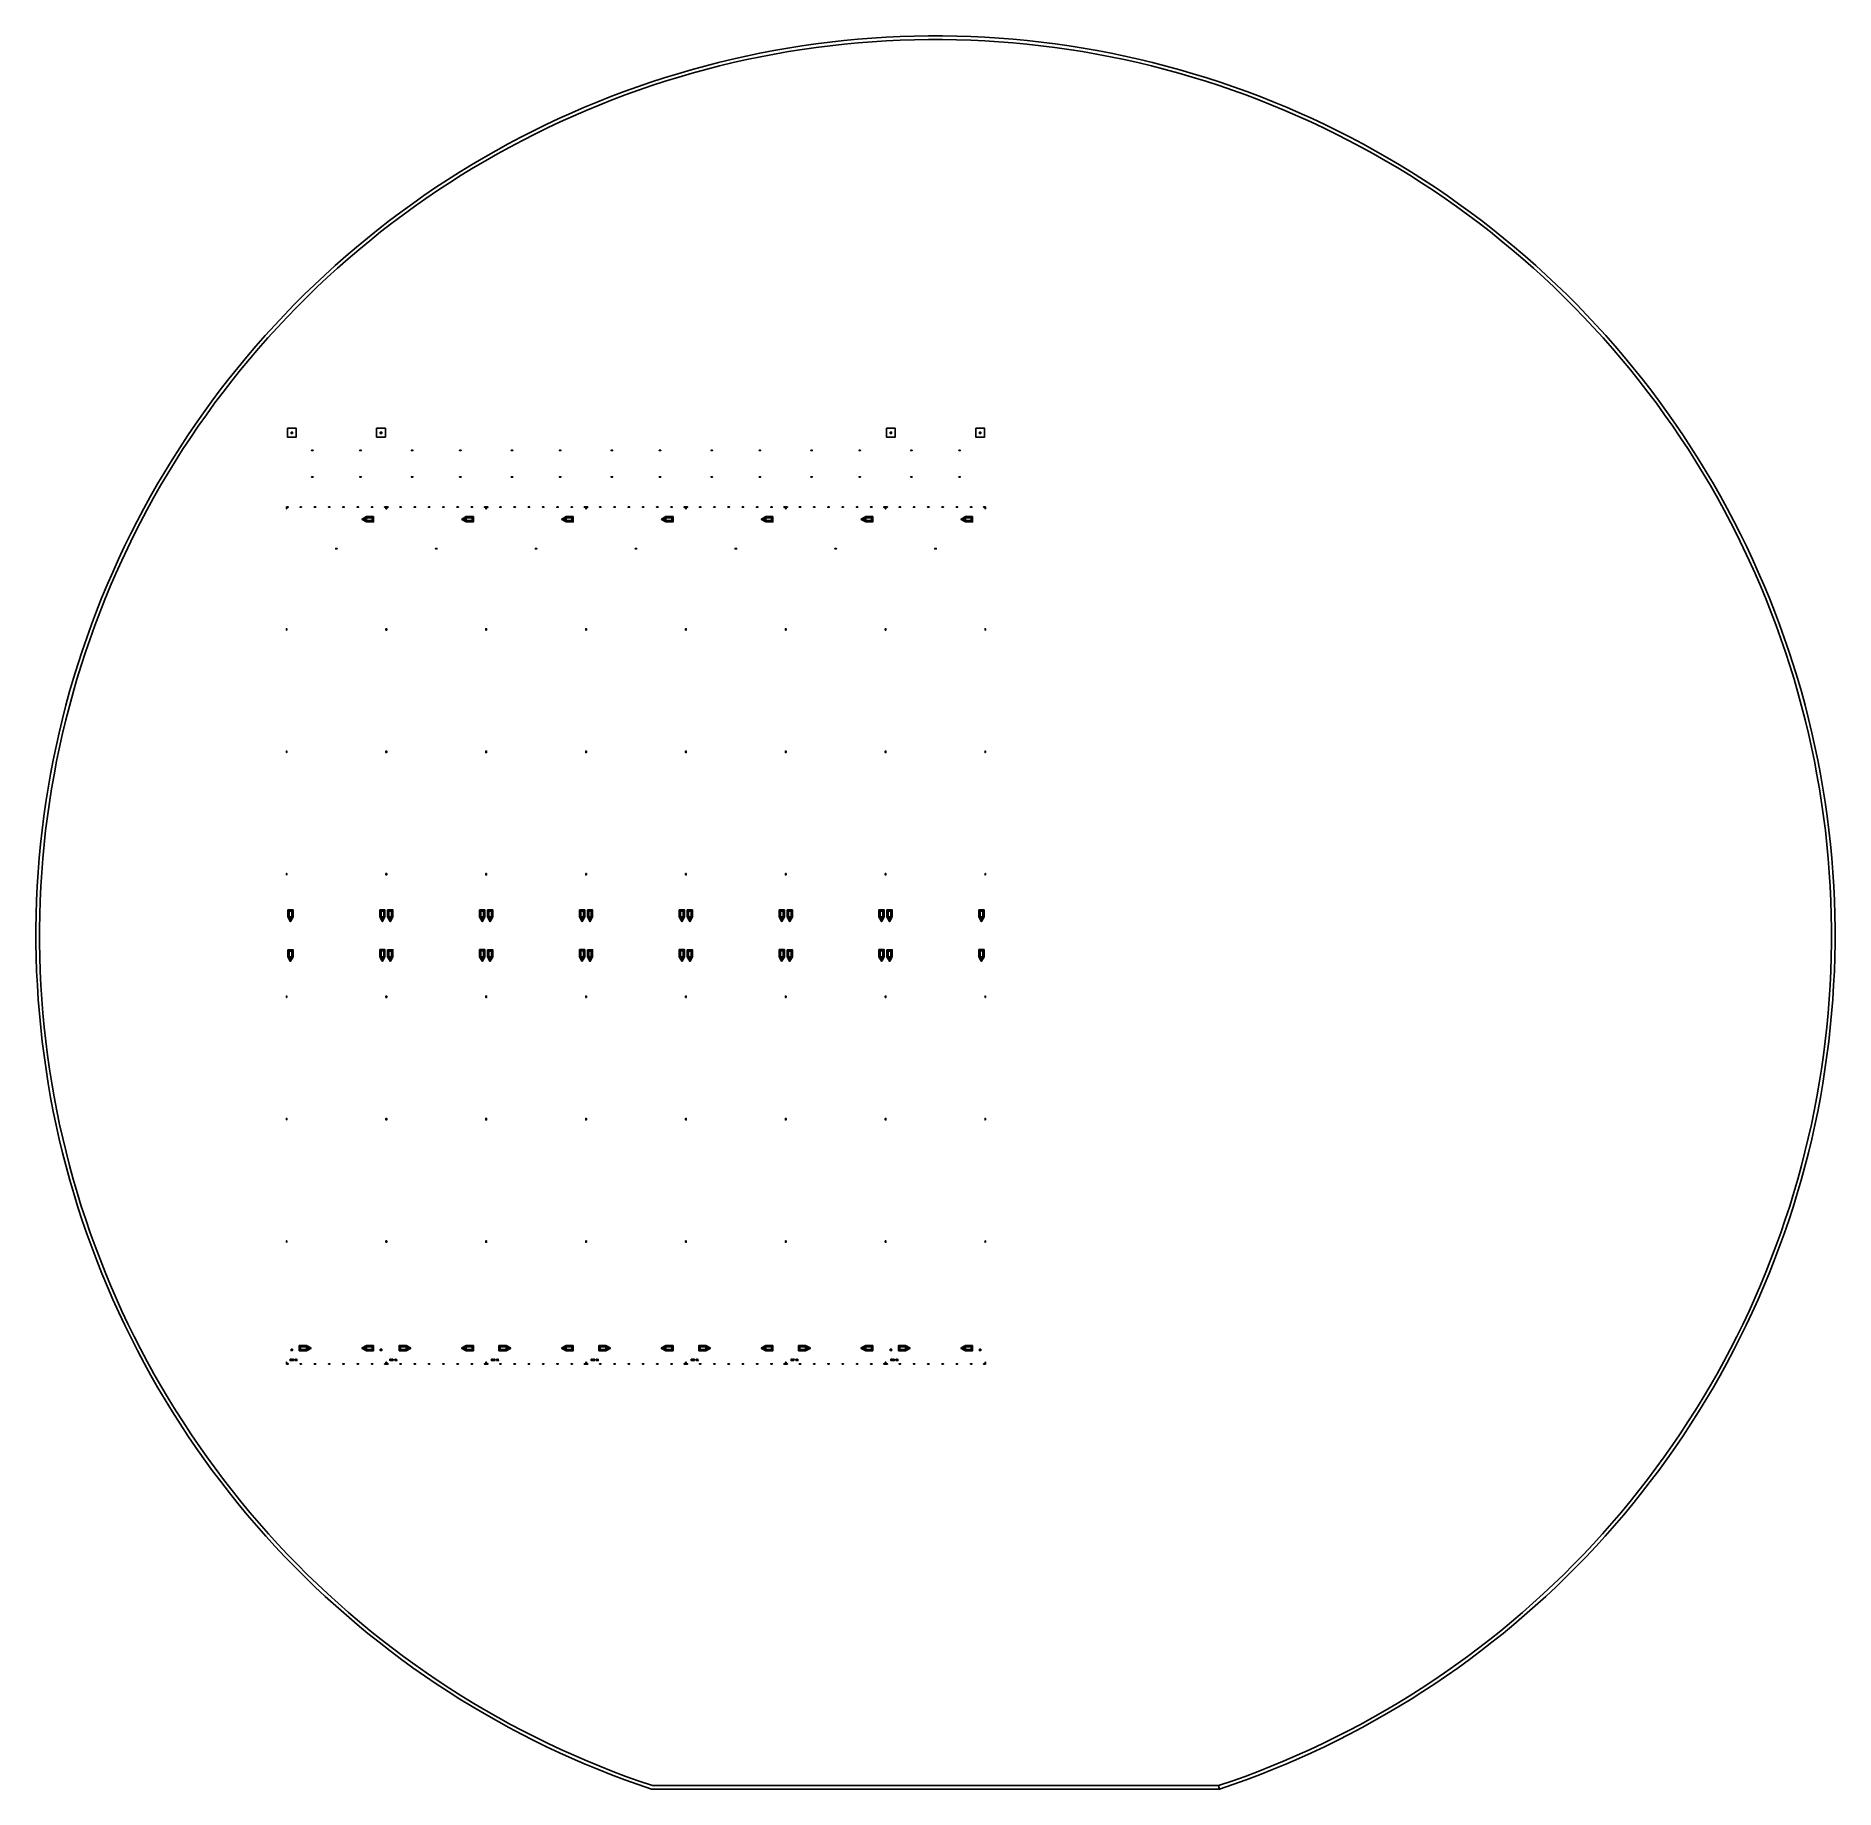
# Model space of a CAD drawing. Extents: x -50899 to 50899, y -48295 to 50898.
import ezdxf

# ---------------------------------------------------------------- set-up
doc = ezdxf.new("R2010")
doc.units = 0
doc.layers.add('GAP', color=1, linetype='continuous')
doc.layers.add('PIN', color=3, linetype='continuous')

# ---------------------------------------------------------------- blocks, each defined once
blk = doc.blocks.new('C1A')
at = {"layer": 'GAP'}
for points in [[(-100, 48400), (0, 48400), (0, 48380), (-80, 48380), (-80, 48300), (-100, 48300), (-100, 48400)], [(667, 48400), (747, 48400), (747, 48380), (667, 48380), (667, 48400)], [(1474, 48400), (1554, 48400), (1554, 48380), (1474, 48380), (1474, 48400)], [(2281, 48400), (2361, 48400), (2361, 48380), (2281, 48380), (2281, 48400)], [(3089, 48400), (3169, 48400), (3169, 48380), (3089, 48380), (3089, 48400)], [(3896, 48400), (3976, 48400), (3976, 48380), (3896, 48380), (3896, 48400)], [(4703, 48400), (4783, 48400), (4783, 48380), (4703, 48380), (4703, 48400)], [(5550, 48400), (5450, 48400), (5450, 48380), (5530, 48380), (5530, 48300), (5550, 48300), (5550, 48400)], [(-100, 41431), (-100, 41511), (-80, 41511), (-80, 41431), (-100, 41431)], [(5550, 41431), (5550, 41511), (5530, 41511), (5530, 41431), (5550, 41431)], [(-100, 34503), (-100, 34583), (-80, 34583), (-80, 34503), (-100, 34503)], [(5550, 34503), (5550, 34583), (5530, 34583), (5530, 34503), (5550, 34503)], [(-100, 27574), (-100, 27654), (-80, 27654), (-80, 27574), (-100, 27574)], [(5550, 27574), (5550, 27654), (5530, 27654), (5530, 27574), (5550, 27574)], [(-100, 20646), (-100, 20726), (-80, 20726), (-80, 20646), (-100, 20646)], [(5550, 20646), (5550, 20726), (5530, 20726), (5530, 20646), (5550, 20646)], [(-100, 13717), (-100, 13797), (-80, 13797), (-80, 13717), (-100, 13717)], [(5550, 13717), (5550, 13797), (5530, 13797), (5530, 13717), (5550, 13717)], [(-100, 6789), (-100, 6869), (-80, 6869), (-80, 6789), (-100, 6789)], [(5550, 6789), (5550, 6869), (5530, 6869), (5530, 6789), (5550, 6789)], [(-100, -100), (0, -100), (0, -80), (-80, -80), (-80, 0), (-100, 0), (-100, -100)], [(5550, -100), (5450, -100), (5450, -80), (5530, -80), (5530, 0), (5550, 0), (5550, -100)], [(667, -100), (747, -100), (747, -80), (667, -80), (667, -100)], [(1474, -100), (1554, -100), (1554, -80), (1474, -80), (1474, -100)], [(2281, -100), (2361, -100), (2361, -80), (2281, -80), (2281, -100)], [(3089, -100), (3169, -100), (3169, -80), (3089, -80), (3089, -100)], [(3896, -100), (3976, -100), (3976, -80), (3896, -80), (3896, -100)], [(4703, -100), (4783, -100), (4783, -80), (4703, -80), (4703, -100)]]:
    blk.add_lwpolyline(points, dxfattribs=at)
blk = doc.blocks.new('C1AGAP')
for points in [[(-50, 52850), (-50, 52350), (450, 52350), (450, 52850), (-50, 52850)], [(160, 52640), (160, 52560), (240, 52560), (240, 52640), (160, 52640)], [(5000, 52850), (5000, 52350), (5500, 52350), (5500, 52850), (5000, 52850)], [(5210, 52640), (5210, 52560), (5290, 52560), (5290, 52640), (5210, 52640)], [(1323.35, 51611), (1323.35, 51589), (1322.65, 51589), (1322.65, 51611), (1323.35, 51611)], [(1323.35, 51611.2), (1323.35, 51611), (1401.65, 51611), (1401.65, 51611.2), (1323.35, 51611.2)], [(1323.35, 51589), (1323.35, 51588.8), (1401.65, 51588.8), (1401.65, 51589), (1323.35, 51589)], [(1346.35, 51607), (1346.35, 51606.8), (1378.65, 51606.8), (1378.65, 51607), (1346.35, 51607)], [(1347.05, 51606.8), (1347.05, 51593.2), (1346.35, 51593.2), (1346.35, 51606.8), (1347.05, 51606.8)], [(1346.35, 51593.2), (1346.35, 51593), (1378.65, 51593), (1378.65, 51593.2), (1346.35, 51593.2)], [(1358.5, 51611.2), (1358.5, 51611), (1366.5, 51611), (1366.5, 51611.2), (1358.5, 51611.2)], [(1358.5, 51611), (1360.5, 51611), (1360.5, 51611.2), (1358.5, 51611.2), (1358.5, 51611)], [(1358.5, 51607), (1358.5, 51606.8), (1366.5, 51606.8), (1366.5, 51607), (1358.5, 51607)], [(1358.5, 51607), (1360.5, 51607), (1360.5, 51606.8), (1358.5, 51606.8), (1358.5, 51607)], [(1358.5, 51593.2), (1358.5, 51593), (1366.5, 51593), (1366.5, 51593.2), (1358.5, 51593.2)], [(1358.5, 51593), (1360.5, 51593), (1360.5, 51593.2), (1358.5, 51593.2), (1358.5, 51593)], [(1358.5, 51589), (1358.5, 51588.8), (1366.5, 51588.8), (1366.5, 51589), (1358.5, 51589)], [(1358.5, 51589), (1360.5, 51589), (1360.5, 51588.8), (1358.5, 51588.8), (1358.5, 51589)], [(1360.5, 51611), (1363.5, 51609.6), (1363.5, 51609.8), (1360.5, 51611.2), (1360.5, 51611)], [(1360.5, 51607), (1363.5, 51608.4), (1363.5, 51608.2), (1360.5, 51606.8), (1360.5, 51607)], [(1360.5, 51593), (1363.5, 51591.6), (1363.5, 51591.8), (1360.5, 51593.2), (1360.5, 51593)], [(1360.5, 51589), (1363.5, 51590.4), (1363.5, 51590.2), (1360.5, 51588.8), (1360.5, 51589)], [(1363.5, 51609.6), (1364.3, 51609.6), (1364.3, 51609.8), (1363.5, 51609.8), (1363.5, 51609.6)], [(1363.5, 51608.4), (1364.3, 51608.4), (1364.3, 51608.2), (1363.5, 51608.2), (1363.5, 51608.4)], [(1363.5, 51591.6), (1364.3, 51591.6), (1364.3, 51591.8), (1363.5, 51591.8), (1363.5, 51591.6)], [(1363.5, 51590.4), (1364.3, 51590.4), (1364.3, 51590.2), (1363.5, 51590.2), (1363.5, 51590.4)], [(1364.3, 51607.8), (1364.5, 51607.8), (1364.5, 51610.2), (1364.3, 51610.2), (1364.3, 51607.8)], [(1364.3, 51589.8), (1364.5, 51589.8), (1364.5, 51592.2), (1364.3, 51592.2), (1364.3, 51589.8)], [(1364.5, 51610), (1366.5, 51611), (1366.5, 51611.2), (1364.5, 51610.2), (1364.5, 51610)], [(1364.5, 51608), (1366.5, 51607), (1366.5, 51606.8), (1364.5, 51607.8), (1364.5, 51608)], [(1364.5, 51592), (1366.5, 51593), (1366.5, 51593.2), (1364.5, 51592.2), (1364.5, 51592)], [(1364.5, 51590), (1366.5, 51589), (1366.5, 51588.8), (1364.5, 51589.8), (1364.5, 51590)], [(1377.95, 51606.8), (1377.95, 51593.2), (1378.65, 51593.2), (1378.65, 51606.8), (1377.95, 51606.8)], [(1401.65, 51611), (1401.65, 51589), (1402.35, 51589), (1402.35, 51611), (1401.65, 51611)], [(4048.35, 51611), (4048.35, 51589), (4047.65, 51589), (4047.65, 51611), (4048.35, 51611)], [(4048.35, 51611.2), (4048.35, 51611), (4126.65, 51611), (4126.65, 51611.2), (4048.35, 51611.2)], [(4048.35, 51589), (4048.35, 51588.8), (4126.65, 51588.8), (4126.65, 51589), (4048.35, 51589)], [(4071.35, 51607), (4071.35, 51606.8), (4103.65, 51606.8), (4103.65, 51607), (4071.35, 51607)], [(4072.05, 51606.8), (4072.05, 51593.2), (4071.35, 51593.2), (4071.35, 51606.8), (4072.05, 51606.8)], [(4071.35, 51593.2), (4071.35, 51593), (4103.65, 51593), (4103.65, 51593.2), (4071.35, 51593.2)], [(4083.5, 51611.2), (4083.5, 51611), (4091.5, 51611), (4091.5, 51611.2), (4083.5, 51611.2)], [(4083.5, 51611), (4085.5, 51611), (4085.5, 51611.2), (4083.5, 51611.2), (4083.5, 51611)], [(4083.5, 51607), (4083.5, 51606.8), (4091.5, 51606.8), (4091.5, 51607), (4083.5, 51607)], [(4083.5, 51607), (4085.5, 51607), (4085.5, 51606.8), (4083.5, 51606.8), (4083.5, 51607)], [(4083.5, 51593.2), (4083.5, 51593), (4091.5, 51593), (4091.5, 51593.2), (4083.5, 51593.2)], [(4083.5, 51593), (4085.5, 51593), (4085.5, 51593.2), (4083.5, 51593.2), (4083.5, 51593)], [(4083.5, 51589), (4083.5, 51588.8), (4091.5, 51588.8), (4091.5, 51589), (4083.5, 51589)], [(4083.5, 51589), (4085.5, 51589), (4085.5, 51588.8), (4083.5, 51588.8), (4083.5, 51589)], [(4085.5, 51611), (4088.5, 51609.6), (4088.5, 51609.8), (4085.5, 51611.2), (4085.5, 51611)], [(4085.5, 51607), (4088.5, 51608.4), (4088.5, 51608.2), (4085.5, 51606.8), (4085.5, 51607)], [(4085.5, 51593), (4088.5, 51591.6), (4088.5, 51591.8), (4085.5, 51593.2), (4085.5, 51593)], [(4085.5, 51589), (4088.5, 51590.4), (4088.5, 51590.2), (4085.5, 51588.8), (4085.5, 51589)], [(4088.5, 51609.6), (4089.3, 51609.6), (4089.3, 51609.8), (4088.5, 51609.8), (4088.5, 51609.6)], [(4088.5, 51608.4), (4089.3, 51608.4), (4089.3, 51608.2), (4088.5, 51608.2), (4088.5, 51608.4)], [(4088.5, 51591.6), (4089.3, 51591.6), (4089.3, 51591.8), (4088.5, 51591.8), (4088.5, 51591.6)], [(4088.5, 51590.4), (4089.3, 51590.4), (4089.3, 51590.2), (4088.5, 51590.2), (4088.5, 51590.4)], [(4089.3, 51607.8), (4089.5, 51607.8), (4089.5, 51610.2), (4089.3, 51610.2), (4089.3, 51607.8)], [(4089.3, 51589.8), (4089.5, 51589.8), (4089.5, 51592.2), (4089.3, 51592.2), (4089.3, 51589.8)], [(4089.5, 51610), (4091.5, 51611), (4091.5, 51611.2), (4089.5, 51610.2), (4089.5, 51610)], [(4089.5, 51608), (4091.5, 51607), (4091.5, 51606.8), (4089.5, 51607.8), (4089.5, 51608)], [(4089.5, 51592), (4091.5, 51593), (4091.5, 51593.2), (4089.5, 51592.2), (4089.5, 51592)], [(4089.5, 51590), (4091.5, 51589), (4091.5, 51588.8), (4089.5, 51589.8), (4089.5, 51590)], [(4102.95, 51606.8), (4102.95, 51593.2), (4103.65, 51593.2), (4103.65, 51606.8), (4102.95, 51606.8)], [(4126.65, 51611), (4126.65, 51589), (4127.35, 51589), (4127.35, 51611), (4126.65, 51611)], [(1323.35, 50111), (1323.35, 50089), (1322.65, 50089), (1322.65, 50111), (1323.35, 50111)], [(1323.35, 50111.2), (1323.35, 50111), (1401.65, 50111), (1401.65, 50111.2), (1323.35, 50111.2)], [(1323.35, 50089), (1323.35, 50088.8), (1401.65, 50088.8), (1401.65, 50089), (1323.35, 50089)], [(1346.35, 50107), (1346.35, 50106.8), (1378.65, 50106.8), (1378.65, 50107), (1346.35, 50107)], [(1347.05, 50106.8), (1347.05, 50093.2), (1346.35, 50093.2), (1346.35, 50106.8), (1347.05, 50106.8)], [(1346.35, 50093.2), (1346.35, 50093), (1378.65, 50093), (1378.65, 50093.2), (1346.35, 50093.2)], [(1358.5, 50111.2), (1358.5, 50111), (1366.5, 50111), (1366.5, 50111.2), (1358.5, 50111.2)], [(1358.5, 50111), (1360.5, 50111), (1360.5, 50111.2), (1358.5, 50111.2), (1358.5, 50111)], [(1358.5, 50107), (1358.5, 50106.8), (1366.5, 50106.8), (1366.5, 50107), (1358.5, 50107)], [(1358.5, 50107), (1360.5, 50107), (1360.5, 50106.8), (1358.5, 50106.8), (1358.5, 50107)], [(1358.5, 50093.2), (1358.5, 50093), (1366.5, 50093), (1366.5, 50093.2), (1358.5, 50093.2)], [(1358.5, 50093), (1360.5, 50093), (1360.5, 50093.2), (1358.5, 50093.2), (1358.5, 50093)], [(1358.5, 50089), (1358.5, 50088.8), (1366.5, 50088.8), (1366.5, 50089), (1358.5, 50089)], [(1358.5, 50089), (1360.5, 50089), (1360.5, 50088.8), (1358.5, 50088.8), (1358.5, 50089)], [(1360.5, 50111), (1363.5, 50109.6), (1363.5, 50109.8), (1360.5, 50111.2), (1360.5, 50111)], [(1360.5, 50107), (1363.5, 50108.4), (1363.5, 50108.2), (1360.5, 50106.8), (1360.5, 50107)], [(1360.5, 50093), (1363.5, 50091.6), (1363.5, 50091.8), (1360.5, 50093.2), (1360.5, 50093)], [(1360.5, 50089), (1363.5, 50090.4), (1363.5, 50090.2), (1360.5, 50088.8), (1360.5, 50089)], [(1363.5, 50109.6), (1364.3, 50109.6), (1364.3, 50109.8), (1363.5, 50109.8), (1363.5, 50109.6)], [(1363.5, 50108.4), (1364.3, 50108.4), (1364.3, 50108.2), (1363.5, 50108.2), (1363.5, 50108.4)], [(1363.5, 50091.6), (1364.3, 50091.6), (1364.3, 50091.8), (1363.5, 50091.8), (1363.5, 50091.6)], [(1363.5, 50090.4), (1364.3, 50090.4), (1364.3, 50090.2), (1363.5, 50090.2), (1363.5, 50090.4)], [(1364.3, 50107.8), (1364.5, 50107.8), (1364.5, 50110.2), (1364.3, 50110.2), (1364.3, 50107.8)], [(1364.3, 50089.8), (1364.5, 50089.8), (1364.5, 50092.2), (1364.3, 50092.2), (1364.3, 50089.8)], [(1364.5, 50110), (1366.5, 50111), (1366.5, 50111.2), (1364.5, 50110.2), (1364.5, 50110)], [(1364.5, 50108), (1366.5, 50107), (1366.5, 50106.8), (1364.5, 50107.8), (1364.5, 50108)], [(1364.5, 50092), (1366.5, 50093), (1366.5, 50093.2), (1364.5, 50092.2), (1364.5, 50092)], [(1364.5, 50090), (1366.5, 50089), (1366.5, 50088.8), (1364.5, 50089.8), (1364.5, 50090)], [(1377.95, 50106.8), (1377.95, 50093.2), (1378.65, 50093.2), (1378.65, 50106.8), (1377.95, 50106.8)], [(1401.65, 50111), (1401.65, 50089), (1402.35, 50089), (1402.35, 50111), (1401.65, 50111)], [(4048.35, 50111), (4048.35, 50089), (4047.65, 50089), (4047.65, 50111), (4048.35, 50111)], [(4048.35, 50111.2), (4048.35, 50111), (4126.65, 50111), (4126.65, 50111.2), (4048.35, 50111.2)], [(4048.35, 50089), (4048.35, 50088.8), (4126.65, 50088.8), (4126.65, 50089), (4048.35, 50089)], [(4071.35, 50107), (4071.35, 50106.8), (4103.65, 50106.8), (4103.65, 50107), (4071.35, 50107)], [(4072.05, 50106.8), (4072.05, 50093.2), (4071.35, 50093.2), (4071.35, 50106.8), (4072.05, 50106.8)], [(4071.35, 50093.2), (4071.35, 50093), (4103.65, 50093), (4103.65, 50093.2), (4071.35, 50093.2)], [(4083.5, 50111.2), (4083.5, 50111), (4091.5, 50111), (4091.5, 50111.2), (4083.5, 50111.2)], [(4083.5, 50111), (4085.5, 50111), (4085.5, 50111.2), (4083.5, 50111.2), (4083.5, 50111)], [(4083.5, 50107), (4083.5, 50106.8), (4091.5, 50106.8), (4091.5, 50107), (4083.5, 50107)], [(4083.5, 50107), (4085.5, 50107), (4085.5, 50106.8), (4083.5, 50106.8), (4083.5, 50107)], [(4083.5, 50093.2), (4083.5, 50093), (4091.5, 50093), (4091.5, 50093.2), (4083.5, 50093.2)], [(4083.5, 50093), (4085.5, 50093), (4085.5, 50093.2), (4083.5, 50093.2), (4083.5, 50093)], [(4083.5, 50089), (4083.5, 50088.8), (4091.5, 50088.8), (4091.5, 50089), (4083.5, 50089)], [(4083.5, 50089), (4085.5, 50089), (4085.5, 50088.8), (4083.5, 50088.8), (4083.5, 50089)], [(4085.5, 50111), (4088.5, 50109.6), (4088.5, 50109.8), (4085.5, 50111.2), (4085.5, 50111)], [(4085.5, 50107), (4088.5, 50108.4), (4088.5, 50108.2), (4085.5, 50106.8), (4085.5, 50107)], [(4085.5, 50093), (4088.5, 50091.6), (4088.5, 50091.8), (4085.5, 50093.2), (4085.5, 50093)], [(4085.5, 50089), (4088.5, 50090.4), (4088.5, 50090.2), (4085.5, 50088.8), (4085.5, 50089)], [(4088.5, 50109.6), (4089.3, 50109.6), (4089.3, 50109.8), (4088.5, 50109.8), (4088.5, 50109.6)], [(4088.5, 50108.4), (4089.3, 50108.4), (4089.3, 50108.2), (4088.5, 50108.2), (4088.5, 50108.4)], [(4088.5, 50091.6), (4089.3, 50091.6), (4089.3, 50091.8), (4088.5, 50091.8), (4088.5, 50091.6)], [(4088.5, 50090.4), (4089.3, 50090.4), (4089.3, 50090.2), (4088.5, 50090.2), (4088.5, 50090.4)], [(4089.3, 50107.8), (4089.5, 50107.8), (4089.5, 50110.2), (4089.3, 50110.2), (4089.3, 50107.8)], [(4089.3, 50089.8), (4089.5, 50089.8), (4089.5, 50092.2), (4089.3, 50092.2), (4089.3, 50089.8)], [(4089.5, 50110), (4091.5, 50111), (4091.5, 50111.2), (4089.5, 50110.2), (4089.5, 50110)], [(4089.5, 50108), (4091.5, 50107), (4091.5, 50106.8), (4089.5, 50107.8), (4089.5, 50108)], [(4089.5, 50092), (4091.5, 50093), (4091.5, 50093.2), (4089.5, 50092.2), (4089.5, 50092)], [(4089.5, 50090), (4091.5, 50089), (4091.5, 50088.8), (4089.5, 50089.8), (4089.5, 50090)], [(4102.95, 50106.8), (4102.95, 50093.2), (4103.65, 50093.2), (4103.65, 50106.8), (4102.95, 50106.8)], [(4126.65, 50111), (4126.65, 50089), (4127.35, 50089), (4127.35, 50111), (4126.65, 50111)], [(4425, 47700), (4175, 47700), (4175, 47709.84), (4425, 47850), (4425, 47700)], [(4425, 47700), (4175, 47700), (4175, 47709.84), (4425, 47850), (4425, 47700)], [(4750, 47850), (4425, 47850), (4425, 47550), (4750, 47550), (4750, 47850)], [(4750, 47850), (4425, 47850), (4425, 47550), (4750, 47550), (4750, 47850)], [(4825, 47850), (4750, 47850), (4750, 47550), (4825, 47550), (4825, 47850)], [(4825, 47850), (4750, 47850), (4750, 47550), (4825, 47550), (4825, 47850)], [(4425, 47700), (4175, 47700), (4175, 47690.16), (4425, 47550), (4425, 47700)], [(4425, 47700), (4175, 47700), (4175, 47690.16), (4425, 47550), (4425, 47700)], [(2685.85, 46050), (2685.85, 46028), (2685.15, 46028), (2685.15, 46050), (2685.85, 46050)], [(2685.85, 46050.2), (2685.85, 46050), (2764.15, 46050), (2764.15, 46050.2), (2685.85, 46050.2)], [(2685.85, 46028), (2685.85, 46027.8), (2764.15, 46027.8), (2764.15, 46028), (2685.85, 46028)], [(2708.85, 46046), (2708.85, 46045.8), (2741.15, 46045.8), (2741.15, 46046), (2708.85, 46046)], [(2709.55, 46045.8), (2709.55, 46032.2), (2708.85, 46032.2), (2708.85, 46045.8), (2709.55, 46045.8)], [(2708.85, 46032.2), (2708.85, 46032), (2741.15, 46032), (2741.15, 46032.2), (2708.85, 46032.2)], [(2721, 46050.2), (2721, 46050), (2729, 46050), (2729, 46050.2), (2721, 46050.2)], [(2721, 46050), (2723, 46050), (2723, 46050.2), (2721, 46050.2), (2721, 46050)], [(2721, 46046), (2721, 46045.8), (2729, 46045.8), (2729, 46046), (2721, 46046)], [(2721, 46046), (2723, 46046), (2723, 46045.8), (2721, 46045.8), (2721, 46046)], [(2721, 46032.2), (2721, 46032), (2729, 46032), (2729, 46032.2), (2721, 46032.2)], [(2721, 46032), (2723, 46032), (2723, 46032.2), (2721, 46032.2), (2721, 46032)], [(2721, 46028), (2721, 46027.8), (2729, 46027.8), (2729, 46028), (2721, 46028)], [(2721, 46028), (2723, 46028), (2723, 46027.8), (2721, 46027.8), (2721, 46028)], [(2723, 46050), (2726, 46048.6), (2726, 46048.8), (2723, 46050.2), (2723, 46050)], [(2723, 46046), (2726, 46047.4), (2726, 46047.2), (2723, 46045.8), (2723, 46046)], [(2723, 46032), (2726, 46030.6), (2726, 46030.8), (2723, 46032.2), (2723, 46032)], [(2723, 46028), (2726, 46029.4), (2726, 46029.2), (2723, 46027.8), (2723, 46028)], [(2726, 46048.6), (2726.8, 46048.6), (2726.8, 46048.8), (2726, 46048.8), (2726, 46048.6)], [(2726, 46047.4), (2726.8, 46047.4), (2726.8, 46047.2), (2726, 46047.2), (2726, 46047.4)], [(2726, 46030.6), (2726.8, 46030.6), (2726.8, 46030.8), (2726, 46030.8), (2726, 46030.6)], [(2726, 46029.4), (2726.8, 46029.4), (2726.8, 46029.2), (2726, 46029.2), (2726, 46029.4)], [(2726.8, 46046.8), (2727, 46046.8), (2727, 46049.2), (2726.8, 46049.2), (2726.8, 46046.8)], [(2726.8, 46028.8), (2727, 46028.8), (2727, 46031.2), (2726.8, 46031.2), (2726.8, 46028.8)], [(2727, 46049), (2729, 46050), (2729, 46050.2), (2727, 46049.2), (2727, 46049)], [(2727, 46047), (2729, 46046), (2729, 46045.8), (2727, 46046.8), (2727, 46047)], [(2727, 46031), (2729, 46032), (2729, 46032.2), (2727, 46031.2), (2727, 46031)], [(2727, 46029), (2729, 46028), (2729, 46027.8), (2727, 46028.8), (2727, 46029)], [(2740.45, 46045.8), (2740.45, 46032.2), (2741.15, 46032.2), (2741.15, 46045.8), (2740.45, 46045.8)], [(2764.15, 46050), (2764.15, 46028), (2764.85, 46028), (2764.85, 46050), (2764.15, 46050)], [(-25, 25600), (-25, 25525), (275, 25525), (275, 25600), (-25, 25600)], [(-25, 25600), (-25, 25525), (275, 25525), (275, 25600), (-25, 25600)], [(-25, 25525), (-25, 25200), (275, 25200), (275, 25525), (-25, 25525)], [(-25, 25525), (-25, 25200), (275, 25200), (275, 25525), (-25, 25525)], [(5175, 25600), (5175, 25525), (5475, 25525), (5475, 25600), (5175, 25600)], [(5175, 25600), (5175, 25525), (5475, 25525), (5475, 25600), (5175, 25600)], [(5175, 25525), (5175, 25200), (5475, 25200), (5475, 25525), (5175, 25525)], [(5175, 25525), (5175, 25200), (5475, 25200), (5475, 25525), (5175, 25525)], [(125, 25200), (125, 24950), (115.16, 24950), (-25, 25200), (125, 25200)], [(125, 25200), (125, 24950), (115.16, 24950), (-25, 25200), (125, 25200)], [(125, 25200), (125, 24950), (134.84, 24950), (275, 25200), (125, 25200)], [(125, 25200), (125, 24950), (134.84, 24950), (275, 25200), (125, 25200)], [(5325, 25200), (5325, 24950), (5315.16, 24950), (5175, 25200), (5325, 25200)], [(5325, 25200), (5325, 24950), (5315.16, 24950), (5175, 25200), (5325, 25200)], [(5325, 25200), (5325, 24950), (5334.84, 24950), (5475, 25200), (5325, 25200)], [(5325, 25200), (5325, 24950), (5334.84, 24950), (5475, 25200), (5325, 25200)], [(-25, 23345), (-25, 23270), (275, 23270), (275, 23345), (-25, 23345)], [(-25, 23345), (-25, 23270), (275, 23270), (275, 23345), (-25, 23345)], [(-25, 23270), (-25, 22945), (275, 22945), (275, 23270), (-25, 23270)], [(-25, 23270), (-25, 22945), (275, 22945), (275, 23270), (-25, 23270)], [(125, 22945), (125, 22695), (115.16, 22695), (-25, 22945), (125, 22945)], [(125, 22945), (125, 22695), (115.16, 22695), (-25, 22945), (125, 22945)], [(125, 22945), (125, 22695), (134.84, 22695), (275, 22945), (125, 22945)], [(125, 22945), (125, 22695), (134.84, 22695), (275, 22945), (125, 22945)], [(5175, 23350), (5175, 23275), (5475, 23275), (5475, 23350), (5175, 23350)], [(5175, 23350), (5175, 23275), (5475, 23275), (5475, 23350), (5175, 23350)], [(5175, 23275), (5175, 22950), (5475, 22950), (5475, 23275), (5175, 23275)], [(5175, 23275), (5175, 22950), (5475, 22950), (5475, 23275), (5175, 23275)], [(5325, 22950), (5325, 22700), (5315.16, 22700), (5175, 22950), (5325, 22950)], [(5325, 22950), (5325, 22700), (5315.16, 22700), (5175, 22950), (5325, 22950)], [(5325, 22950), (5325, 22700), (5334.84, 22700), (5475, 22950), (5325, 22950)], [(5325, 22950), (5325, 22700), (5334.84, 22700), (5475, 22950), (5325, 22950)], [(160, 740), (160, 660), (240, 660), (240, 740), (160, 740)], [(625, 650), (700, 650), (700, 950), (625, 950), (625, 650)], [(625, 650), (700, 650), (700, 950), (625, 950), (625, 650)], [(700, 650), (1025, 650), (1025, 950), (700, 950), (700, 650)], [(700, 650), (1025, 650), (1025, 950), (700, 950), (700, 650)], [(1025, 800), (1275, 800), (1275, 809.84), (1025, 950), (1025, 800)], [(1025, 800), (1275, 800), (1275, 809.84), (1025, 950), (1025, 800)], [(1025, 800), (1275, 800), (1275, 790.16), (1025, 650), (1025, 800)], [(1025, 800), (1275, 800), (1275, 790.16), (1025, 650), (1025, 800)], [(4425, 800), (4175, 800), (4175, 809.84), (4425, 950), (4425, 800)], [(4425, 800), (4175, 800), (4175, 809.84), (4425, 950), (4425, 800)], [(4425, 800), (4175, 800), (4175, 790.16), (4425, 650), (4425, 800)], [(4425, 800), (4175, 800), (4175, 790.16), (4425, 650), (4425, 800)], [(4750, 950), (4425, 950), (4425, 650), (4750, 650), (4750, 950)], [(4750, 950), (4425, 950), (4425, 650), (4750, 650), (4750, 950)], [(4825, 950), (4750, 950), (4750, 650), (4825, 650), (4825, 950)], [(4825, 950), (4750, 950), (4750, 650), (4825, 650), (4825, 950)], [(5210, 740), (5210, 660), (5290, 660), (5290, 740), (5210, 740)]]:
    blk.add_lwpolyline(points)
at = {"layer": 'GAP'}
for points in [[(100, 100), (100, 170), (152.5, 170), (152.5, 161.25), (117.5, 161.25), (117.5, 108.75), (152.5, 108.75), (152.5, 100), (100, 100), (100, 100)], [(170, 100), (222.5, 100), (222.5, 108.75), (205, 108.75), (205, 170), (187.5, 170), (170, 161.25), (170, 152.5), (187.5, 152.5), (187.5, 108.75), (170, 108.75), (170, 100), (170, 100)], [(240, 100), (240, 170), (292.5, 170), (292.5, 100), (275, 100), (275, 161.25), (257.5, 161.25), (257.5, 100), (240, 100)], [(257.5, 135), (257.5, 143.75), (275, 143.75), (275, 135), (257.5, 135)]]:
    blk.add_lwpolyline(points, dxfattribs=at)
blk = doc.blocks.new('C1APIN')
for points in [[(1346.35, 51611), (1346.35, 51589), (1323.35, 51589), (1323.35, 51611), (1346.35, 51611)], [(1346.35, 51611), (1346.35, 51607), (1378.65, 51607), (1378.65, 51611), (1346.35, 51611)], [(1346.35, 51593), (1346.35, 51589), (1378.65, 51589), (1378.65, 51593), (1346.35, 51593)], [(1358.5, 51611), (1358.5, 51607), (1366.5, 51607), (1366.5, 51611), (1358.5, 51611)], [(1358.5, 51607), (1360.5, 51607), (1360.5, 51611), (1358.5, 51611), (1358.5, 51607)], [(1358.5, 51593), (1358.5, 51589), (1366.5, 51589), (1366.5, 51593), (1358.5, 51593)], [(1358.5, 51589), (1360.5, 51589), (1360.5, 51593), (1358.5, 51593), (1358.5, 51589)], [(1360.5, 51609), (1363.5, 51609), (1363.5, 51609.6), (1360.5, 51611), (1360.5, 51609)], [(1360.5, 51609), (1363.5, 51609), (1363.5, 51608.4), (1360.5, 51607), (1360.5, 51609)], [(1360.5, 51591), (1363.5, 51591), (1363.5, 51591.6), (1360.5, 51593), (1360.5, 51591)], [(1360.5, 51591), (1363.5, 51591), (1363.5, 51590.4), (1360.5, 51589), (1360.5, 51591)], [(1363.5, 51608.4), (1364.3, 51608.4), (1364.3, 51609.6), (1363.5, 51609.6), (1363.5, 51608.4)], [(1363.5, 51590.4), (1364.3, 51590.4), (1364.3, 51591.6), (1363.5, 51591.6), (1363.5, 51590.4)], [(1364.5, 51609), (1366.5, 51609), (1366.5, 51611), (1364.5, 51610), (1364.5, 51609)], [(1364.5, 51609), (1366.5, 51609), (1366.5, 51607), (1364.5, 51608), (1364.5, 51609)], [(1364.5, 51591), (1366.5, 51591), (1366.5, 51593), (1364.5, 51592), (1364.5, 51591)], [(1364.5, 51591), (1366.5, 51591), (1366.5, 51589), (1364.5, 51590), (1364.5, 51591)], [(1378.65, 51611), (1378.65, 51589), (1401.65, 51589), (1401.65, 51611), (1378.65, 51611)], [(4071.35, 51611), (4071.35, 51589), (4048.35, 51589), (4048.35, 51611), (4071.35, 51611)], [(4071.35, 51611), (4071.35, 51607), (4103.65, 51607), (4103.65, 51611), (4071.35, 51611)], [(4071.35, 51593), (4071.35, 51589), (4103.65, 51589), (4103.65, 51593), (4071.35, 51593)], [(4083.5, 51611), (4083.5, 51607), (4091.5, 51607), (4091.5, 51611), (4083.5, 51611)], [(4083.5, 51607), (4085.5, 51607), (4085.5, 51611), (4083.5, 51611), (4083.5, 51607)], [(4083.5, 51593), (4083.5, 51589), (4091.5, 51589), (4091.5, 51593), (4083.5, 51593)], [(4083.5, 51589), (4085.5, 51589), (4085.5, 51593), (4083.5, 51593), (4083.5, 51589)], [(4085.5, 51609), (4088.5, 51609), (4088.5, 51609.6), (4085.5, 51611), (4085.5, 51609)], [(4085.5, 51609), (4088.5, 51609), (4088.5, 51608.4), (4085.5, 51607), (4085.5, 51609)], [(4085.5, 51591), (4088.5, 51591), (4088.5, 51591.6), (4085.5, 51593), (4085.5, 51591)], [(4085.5, 51591), (4088.5, 51591), (4088.5, 51590.4), (4085.5, 51589), (4085.5, 51591)], [(4088.5, 51608.4), (4089.3, 51608.4), (4089.3, 51609.6), (4088.5, 51609.6), (4088.5, 51608.4)], [(4088.5, 51590.4), (4089.3, 51590.4), (4089.3, 51591.6), (4088.5, 51591.6), (4088.5, 51590.4)], [(4089.5, 51609), (4091.5, 51609), (4091.5, 51611), (4089.5, 51610), (4089.5, 51609)], [(4089.5, 51609), (4091.5, 51609), (4091.5, 51607), (4089.5, 51608), (4089.5, 51609)], [(4089.5, 51591), (4091.5, 51591), (4091.5, 51593), (4089.5, 51592), (4089.5, 51591)], [(4089.5, 51591), (4091.5, 51591), (4091.5, 51589), (4089.5, 51590), (4089.5, 51591)], [(4103.65, 51611), (4103.65, 51589), (4126.65, 51589), (4126.65, 51611), (4103.65, 51611)], [(1346.35, 50111), (1346.35, 50089), (1323.35, 50089), (1323.35, 50111), (1346.35, 50111)], [(1346.35, 50111), (1346.35, 50107), (1378.65, 50107), (1378.65, 50111), (1346.35, 50111)], [(1346.35, 50093), (1346.35, 50089), (1378.65, 50089), (1378.65, 50093), (1346.35, 50093)], [(1358.5, 50111), (1358.5, 50107), (1366.5, 50107), (1366.5, 50111), (1358.5, 50111)], [(1358.5, 50107), (1360.5, 50107), (1360.5, 50111), (1358.5, 50111), (1358.5, 50107)], [(1358.5, 50093), (1358.5, 50089), (1366.5, 50089), (1366.5, 50093), (1358.5, 50093)], [(1358.5, 50089), (1360.5, 50089), (1360.5, 50093), (1358.5, 50093), (1358.5, 50089)], [(1360.5, 50109), (1363.5, 50109), (1363.5, 50109.6), (1360.5, 50111), (1360.5, 50109)], [(1360.5, 50109), (1363.5, 50109), (1363.5, 50108.4), (1360.5, 50107), (1360.5, 50109)], [(1360.5, 50091), (1363.5, 50091), (1363.5, 50091.6), (1360.5, 50093), (1360.5, 50091)], [(1360.5, 50091), (1363.5, 50091), (1363.5, 50090.4), (1360.5, 50089), (1360.5, 50091)], [(1363.5, 50108.4), (1364.3, 50108.4), (1364.3, 50109.6), (1363.5, 50109.6), (1363.5, 50108.4)], [(1363.5, 50090.4), (1364.3, 50090.4), (1364.3, 50091.6), (1363.5, 50091.6), (1363.5, 50090.4)], [(1364.5, 50109), (1366.5, 50109), (1366.5, 50111), (1364.5, 50110), (1364.5, 50109)], [(1364.5, 50109), (1366.5, 50109), (1366.5, 50107), (1364.5, 50108), (1364.5, 50109)], [(1364.5, 50091), (1366.5, 50091), (1366.5, 50093), (1364.5, 50092), (1364.5, 50091)], [(1364.5, 50091), (1366.5, 50091), (1366.5, 50089), (1364.5, 50090), (1364.5, 50091)], [(1378.65, 50111), (1378.65, 50089), (1401.65, 50089), (1401.65, 50111), (1378.65, 50111)], [(4071.35, 50111), (4071.35, 50089), (4048.35, 50089), (4048.35, 50111), (4071.35, 50111)], [(4071.35, 50111), (4071.35, 50107), (4103.65, 50107), (4103.65, 50111), (4071.35, 50111)], [(4071.35, 50093), (4071.35, 50089), (4103.65, 50089), (4103.65, 50093), (4071.35, 50093)], [(4083.5, 50111), (4083.5, 50107), (4091.5, 50107), (4091.5, 50111), (4083.5, 50111)], [(4083.5, 50107), (4085.5, 50107), (4085.5, 50111), (4083.5, 50111), (4083.5, 50107)], [(4083.5, 50093), (4083.5, 50089), (4091.5, 50089), (4091.5, 50093), (4083.5, 50093)], [(4083.5, 50089), (4085.5, 50089), (4085.5, 50093), (4083.5, 50093), (4083.5, 50089)], [(4085.5, 50109), (4088.5, 50109), (4088.5, 50109.6), (4085.5, 50111), (4085.5, 50109)], [(4085.5, 50109), (4088.5, 50109), (4088.5, 50108.4), (4085.5, 50107), (4085.5, 50109)], [(4085.5, 50091), (4088.5, 50091), (4088.5, 50091.6), (4085.5, 50093), (4085.5, 50091)], [(4085.5, 50091), (4088.5, 50091), (4088.5, 50090.4), (4085.5, 50089), (4085.5, 50091)], [(4088.5, 50108.4), (4089.3, 50108.4), (4089.3, 50109.6), (4088.5, 50109.6), (4088.5, 50108.4)], [(4088.5, 50090.4), (4089.3, 50090.4), (4089.3, 50091.6), (4088.5, 50091.6), (4088.5, 50090.4)], [(4089.5, 50109), (4091.5, 50109), (4091.5, 50111), (4089.5, 50110), (4089.5, 50109)], [(4089.5, 50109), (4091.5, 50109), (4091.5, 50107), (4089.5, 50108), (4089.5, 50109)], [(4089.5, 50091), (4091.5, 50091), (4091.5, 50093), (4089.5, 50092), (4089.5, 50091)], [(4089.5, 50091), (4091.5, 50091), (4091.5, 50089), (4089.5, 50090), (4089.5, 50091)], [(4103.65, 50111), (4103.65, 50089), (4126.65, 50089), (4126.65, 50111), (4103.65, 50111)], [(4425, 47700), (4175, 47700), (4175, 47705), (4425, 47775), (4425, 47700)], [(4425, 47700), (4175, 47700), (4175, 47705), (4425, 47775), (4425, 47700)], [(4425, 47700), (4175, 47700), (4175, 47695), (4425, 47625), (4425, 47700)], [(4425, 47700), (4175, 47700), (4175, 47695), (4425, 47625), (4425, 47700)], [(4750, 47775), (4425, 47775), (4425, 47625), (4750, 47625), (4750, 47775)], [(4750, 47775), (4425, 47775), (4425, 47625), (4750, 47625), (4750, 47775)], [(2708.85, 46050), (2708.85, 46028), (2685.85, 46028), (2685.85, 46050), (2708.85, 46050)], [(2708.85, 46050), (2708.85, 46046), (2741.15, 46046), (2741.15, 46050), (2708.85, 46050)], [(2708.85, 46032), (2708.85, 46028), (2741.15, 46028), (2741.15, 46032), (2708.85, 46032)], [(2721, 46050), (2721, 46046), (2729, 46046), (2729, 46050), (2721, 46050)], [(2721, 46046), (2723, 46046), (2723, 46050), (2721, 46050), (2721, 46046)], [(2721, 46032), (2721, 46028), (2729, 46028), (2729, 46032), (2721, 46032)], [(2721, 46028), (2723, 46028), (2723, 46032), (2721, 46032), (2721, 46028)], [(2723, 46048), (2726, 46048), (2726, 46048.6), (2723, 46050), (2723, 46048)], [(2723, 46048), (2726, 46048), (2726, 46047.4), (2723, 46046), (2723, 46048)], [(2723, 46030), (2726, 46030), (2726, 46030.6), (2723, 46032), (2723, 46030)], [(2723, 46030), (2726, 46030), (2726, 46029.4), (2723, 46028), (2723, 46030)], [(2726, 46047.4), (2726.8, 46047.4), (2726.8, 46048.6), (2726, 46048.6), (2726, 46047.4)], [(2726, 46029.4), (2726.8, 46029.4), (2726.8, 46030.6), (2726, 46030.6), (2726, 46029.4)], [(2727, 46048), (2729, 46048), (2729, 46050), (2727, 46049), (2727, 46048)], [(2727, 46048), (2729, 46048), (2729, 46046), (2727, 46047), (2727, 46048)], [(2727, 46030), (2729, 46030), (2729, 46032), (2727, 46031), (2727, 46030)], [(2727, 46030), (2729, 46030), (2729, 46028), (2727, 46029), (2727, 46030)], [(2741.15, 46050), (2741.15, 46028), (2764.15, 46028), (2764.15, 46050), (2741.15, 46050)], [(50, 25525), (50, 25200), (200, 25200), (200, 25525), (50, 25525)], [(50, 25525), (50, 25200), (200, 25200), (200, 25525), (50, 25525)], [(5250, 25525), (5250, 25200), (5400, 25200), (5400, 25525), (5250, 25525)], [(5250, 25525), (5250, 25200), (5400, 25200), (5400, 25525), (5250, 25525)], [(125, 25200), (125, 24950), (120, 24950), (50, 25200), (125, 25200)], [(125, 25200), (125, 24950), (120, 24950), (50, 25200), (125, 25200)], [(125, 25200), (125, 24950), (130, 24950), (200, 25200), (125, 25200)], [(125, 25200), (125, 24950), (130, 24950), (200, 25200), (125, 25200)], [(5325, 25200), (5325, 24950), (5320, 24950), (5250, 25200), (5325, 25200)], [(5325, 25200), (5325, 24950), (5320, 24950), (5250, 25200), (5325, 25200)], [(5325, 25200), (5325, 24950), (5330, 24950), (5400, 25200), (5325, 25200)], [(5325, 25200), (5325, 24950), (5330, 24950), (5400, 25200), (5325, 25200)], [(50, 23270), (50, 22945), (200, 22945), (200, 23270), (50, 23270)], [(50, 23270), (50, 22945), (200, 22945), (200, 23270), (50, 23270)], [(125, 22945), (125, 22695), (120, 22695), (50, 22945), (125, 22945)], [(125, 22945), (125, 22695), (120, 22695), (50, 22945), (125, 22945)], [(125, 22945), (125, 22695), (130, 22695), (200, 22945), (125, 22945)], [(125, 22945), (125, 22695), (130, 22695), (200, 22945), (125, 22945)], [(5250, 23275), (5250, 22950), (5400, 22950), (5400, 23275), (5250, 23275)], [(5250, 23275), (5250, 22950), (5400, 22950), (5400, 23275), (5250, 23275)], [(5325, 22950), (5325, 22700), (5320, 22700), (5250, 22950), (5325, 22950)], [(5325, 22950), (5325, 22700), (5320, 22700), (5250, 22950), (5325, 22950)], [(5325, 22950), (5325, 22700), (5330, 22700), (5400, 22950), (5325, 22950)], [(5325, 22950), (5325, 22700), (5330, 22700), (5400, 22950), (5325, 22950)], [(700, 725), (1025, 725), (1025, 875), (700, 875), (700, 725)], [(700, 725), (1025, 725), (1025, 875), (700, 875), (700, 725)], [(1025, 800), (1275, 800), (1275, 805), (1025, 875), (1025, 800)], [(1025, 800), (1275, 800), (1275, 805), (1025, 875), (1025, 800)], [(1025, 800), (1275, 800), (1275, 795), (1025, 725), (1025, 800)], [(1025, 800), (1275, 800), (1275, 795), (1025, 725), (1025, 800)], [(4425, 800), (4175, 800), (4175, 805), (4425, 875), (4425, 800)], [(4425, 800), (4175, 800), (4175, 805), (4425, 875), (4425, 800)], [(4425, 800), (4175, 800), (4175, 795), (4425, 725), (4425, 800)], [(4425, 800), (4175, 800), (4175, 795), (4425, 725), (4425, 800)], [(4750, 875), (4425, 875), (4425, 725), (4750, 725), (4750, 875)], [(4750, 875), (4425, 875), (4425, 725), (4750, 725), (4750, 875)]]:
    blk.add_lwpolyline(points)
blk = doc.blocks.new('C1B')
at = {"layer": 'GAP'}
for points in [[(-100, 48400), (0, 48400), (0, 48380), (-80, 48380), (-80, 48300), (-100, 48300), (-100, 48400)], [(667, 48400), (747, 48400), (747, 48380), (667, 48380), (667, 48400)], [(1474, 48400), (1554, 48400), (1554, 48380), (1474, 48380), (1474, 48400)], [(2281, 48400), (2361, 48400), (2361, 48380), (2281, 48380), (2281, 48400)], [(3089, 48400), (3169, 48400), (3169, 48380), (3089, 48380), (3089, 48400)], [(3896, 48400), (3976, 48400), (3976, 48380), (3896, 48380), (3896, 48400)], [(4703, 48400), (4783, 48400), (4783, 48380), (4703, 48380), (4703, 48400)], [(5550, 48400), (5450, 48400), (5450, 48380), (5530, 48380), (5530, 48300), (5550, 48300), (5550, 48400)], [(-100, 41431), (-100, 41511), (-80, 41511), (-80, 41431), (-100, 41431)], [(5550, 41431), (5550, 41511), (5530, 41511), (5530, 41431), (5550, 41431)], [(-100, 34503), (-100, 34583), (-80, 34583), (-80, 34503), (-100, 34503)], [(5550, 34503), (5550, 34583), (5530, 34583), (5530, 34503), (5550, 34503)], [(-100, 27574), (-100, 27654), (-80, 27654), (-80, 27574), (-100, 27574)], [(5550, 27574), (5550, 27654), (5530, 27654), (5530, 27574), (5550, 27574)], [(-100, 20646), (-100, 20726), (-80, 20726), (-80, 20646), (-100, 20646)], [(5550, 20646), (5550, 20726), (5530, 20726), (5530, 20646), (5550, 20646)], [(-100, 13717), (-100, 13797), (-80, 13797), (-80, 13717), (-100, 13717)], [(5550, 13717), (5550, 13797), (5530, 13797), (5530, 13717), (5550, 13717)], [(-100, 6789), (-100, 6869), (-80, 6869), (-80, 6789), (-100, 6789)], [(5550, 6789), (5550, 6869), (5530, 6869), (5530, 6789), (5550, 6789)], [(-100, -100), (0, -100), (0, -80), (-80, -80), (-80, 0), (-100, 0), (-100, -100)], [(5550, -100), (5450, -100), (5450, -80), (5530, -80), (5530, 0), (5550, 0), (5550, -100)], [(667, -100), (747, -100), (747, -80), (667, -80), (667, -100)], [(1474, -100), (1554, -100), (1554, -80), (1474, -80), (1474, -100)], [(2281, -100), (2361, -100), (2361, -80), (2281, -80), (2281, -100)], [(3089, -100), (3169, -100), (3169, -80), (3089, -80), (3089, -100)], [(3896, -100), (3976, -100), (3976, -80), (3896, -80), (3896, -100)], [(4703, -100), (4783, -100), (4783, -80), (4703, -80), (4703, -100)]]:
    blk.add_lwpolyline(points, dxfattribs=at)
blk = doc.blocks.new('C1BGAP')
for points in [[(1323.35, 51611), (1323.35, 51589), (1322.65, 51589), (1322.65, 51611), (1323.35, 51611)], [(1323.35, 51611.2), (1323.35, 51611), (1401.65, 51611), (1401.65, 51611.2), (1323.35, 51611.2)], [(1323.35, 51589), (1323.35, 51588.8), (1401.65, 51588.8), (1401.65, 51589), (1323.35, 51589)], [(1346.35, 51607), (1346.35, 51606.8), (1378.65, 51606.8), (1378.65, 51607), (1346.35, 51607)], [(1347.05, 51606.8), (1347.05, 51593.2), (1346.35, 51593.2), (1346.35, 51606.8), (1347.05, 51606.8)], [(1346.35, 51593.2), (1346.35, 51593), (1378.65, 51593), (1378.65, 51593.2), (1346.35, 51593.2)], [(1358.5, 51611.2), (1358.5, 51611), (1366.5, 51611), (1366.5, 51611.2), (1358.5, 51611.2)], [(1358.5, 51611), (1360.5, 51611), (1360.5, 51611.2), (1358.5, 51611.2), (1358.5, 51611)], [(1358.5, 51607), (1358.5, 51606.8), (1366.5, 51606.8), (1366.5, 51607), (1358.5, 51607)], [(1358.5, 51607), (1360.5, 51607), (1360.5, 51606.8), (1358.5, 51606.8), (1358.5, 51607)], [(1358.5, 51593.2), (1358.5, 51593), (1366.5, 51593), (1366.5, 51593.2), (1358.5, 51593.2)], [(1358.5, 51593), (1360.5, 51593), (1360.5, 51593.2), (1358.5, 51593.2), (1358.5, 51593)], [(1358.5, 51589), (1358.5, 51588.8), (1366.5, 51588.8), (1366.5, 51589), (1358.5, 51589)], [(1358.5, 51589), (1360.5, 51589), (1360.5, 51588.8), (1358.5, 51588.8), (1358.5, 51589)], [(1360.5, 51611), (1363.5, 51609.55), (1363.5, 51609.75), (1360.5, 51611.2), (1360.5, 51611)], [(1360.5, 51607), (1363.5, 51608.45), (1363.5, 51608.25), (1360.5, 51606.8), (1360.5, 51607)], [(1360.5, 51593), (1363.5, 51591.55), (1363.5, 51591.75), (1360.5, 51593.2), (1360.5, 51593)], [(1360.5, 51589), (1363.5, 51590.45), (1363.5, 51590.25), (1360.5, 51588.8), (1360.5, 51589)], [(1363.5, 51609.55), (1364.3, 51609.55), (1364.3, 51609.75), (1363.5, 51609.75), (1363.5, 51609.55)], [(1363.5, 51608.45), (1364.3, 51608.45), (1364.3, 51608.25), (1363.5, 51608.25), (1363.5, 51608.45)], [(1363.5, 51591.55), (1364.3, 51591.55), (1364.3, 51591.75), (1363.5, 51591.75), (1363.5, 51591.55)], [(1363.5, 51590.45), (1364.3, 51590.45), (1364.3, 51590.25), (1363.5, 51590.25), (1363.5, 51590.45)], [(1364.3, 51607.8), (1364.5, 51607.8), (1364.5, 51610.2), (1364.3, 51610.2), (1364.3, 51607.8)], [(1364.3, 51589.8), (1364.5, 51589.8), (1364.5, 51592.2), (1364.3, 51592.2), (1364.3, 51589.8)], [(1364.5, 51610), (1366.5, 51611), (1366.5, 51611.2), (1364.5, 51610.2), (1364.5, 51610)], [(1364.5, 51608), (1366.5, 51607), (1366.5, 51606.8), (1364.5, 51607.8), (1364.5, 51608)], [(1364.5, 51592), (1366.5, 51593), (1366.5, 51593.2), (1364.5, 51592.2), (1364.5, 51592)], [(1364.5, 51590), (1366.5, 51589), (1366.5, 51588.8), (1364.5, 51589.8), (1364.5, 51590)], [(1377.95, 51606.8), (1377.95, 51593.2), (1378.65, 51593.2), (1378.65, 51606.8), (1377.95, 51606.8)], [(1401.65, 51611), (1401.65, 51589), (1402.35, 51589), (1402.35, 51611), (1401.65, 51611)], [(4048.35, 51611), (4048.35, 51589), (4047.65, 51589), (4047.65, 51611), (4048.35, 51611)], [(4048.35, 51611.2), (4048.35, 51611), (4126.65, 51611), (4126.65, 51611.2), (4048.35, 51611.2)], [(4048.35, 51589), (4048.35, 51588.8), (4126.65, 51588.8), (4126.65, 51589), (4048.35, 51589)], [(4071.35, 51607), (4071.35, 51606.8), (4103.65, 51606.8), (4103.65, 51607), (4071.35, 51607)], [(4072.05, 51606.8), (4072.05, 51593.2), (4071.35, 51593.2), (4071.35, 51606.8), (4072.05, 51606.8)], [(4071.35, 51593.2), (4071.35, 51593), (4103.65, 51593), (4103.65, 51593.2), (4071.35, 51593.2)], [(4083.5, 51611.2), (4083.5, 51611), (4091.5, 51611), (4091.5, 51611.2), (4083.5, 51611.2)], [(4083.5, 51611), (4085.5, 51611), (4085.5, 51611.2), (4083.5, 51611.2), (4083.5, 51611)], [(4083.5, 51607), (4083.5, 51606.8), (4091.5, 51606.8), (4091.5, 51607), (4083.5, 51607)], [(4083.5, 51607), (4085.5, 51607), (4085.5, 51606.8), (4083.5, 51606.8), (4083.5, 51607)], [(4083.5, 51593.2), (4083.5, 51593), (4091.5, 51593), (4091.5, 51593.2), (4083.5, 51593.2)], [(4083.5, 51593), (4085.5, 51593), (4085.5, 51593.2), (4083.5, 51593.2), (4083.5, 51593)], [(4083.5, 51589), (4083.5, 51588.8), (4091.5, 51588.8), (4091.5, 51589), (4083.5, 51589)], [(4083.5, 51589), (4085.5, 51589), (4085.5, 51588.8), (4083.5, 51588.8), (4083.5, 51589)], [(4085.5, 51611), (4088.5, 51609.55), (4088.5, 51609.75), (4085.5, 51611.2), (4085.5, 51611)], [(4085.5, 51607), (4088.5, 51608.45), (4088.5, 51608.25), (4085.5, 51606.8), (4085.5, 51607)], [(4085.5, 51593), (4088.5, 51591.55), (4088.5, 51591.75), (4085.5, 51593.2), (4085.5, 51593)], [(4085.5, 51589), (4088.5, 51590.45), (4088.5, 51590.25), (4085.5, 51588.8), (4085.5, 51589)], [(4088.5, 51609.55), (4089.3, 51609.55), (4089.3, 51609.75), (4088.5, 51609.75), (4088.5, 51609.55)], [(4088.5, 51608.45), (4089.3, 51608.45), (4089.3, 51608.25), (4088.5, 51608.25), (4088.5, 51608.45)], [(4088.5, 51591.55), (4089.3, 51591.55), (4089.3, 51591.75), (4088.5, 51591.75), (4088.5, 51591.55)], [(4088.5, 51590.45), (4089.3, 51590.45), (4089.3, 51590.25), (4088.5, 51590.25), (4088.5, 51590.45)], [(4089.3, 51607.8), (4089.5, 51607.8), (4089.5, 51610.2), (4089.3, 51610.2), (4089.3, 51607.8)], [(4089.3, 51589.8), (4089.5, 51589.8), (4089.5, 51592.2), (4089.3, 51592.2), (4089.3, 51589.8)], [(4089.5, 51610), (4091.5, 51611), (4091.5, 51611.2), (4089.5, 51610.2), (4089.5, 51610)], [(4089.5, 51608), (4091.5, 51607), (4091.5, 51606.8), (4089.5, 51607.8), (4089.5, 51608)], [(4089.5, 51592), (4091.5, 51593), (4091.5, 51593.2), (4089.5, 51592.2), (4089.5, 51592)], [(4089.5, 51590), (4091.5, 51589), (4091.5, 51588.8), (4089.5, 51589.8), (4089.5, 51590)], [(4102.95, 51606.8), (4102.95, 51593.2), (4103.65, 51593.2), (4103.65, 51606.8), (4102.95, 51606.8)], [(4126.65, 51611), (4126.65, 51589), (4127.35, 51589), (4127.35, 51611), (4126.65, 51611)], [(1323.35, 50111), (1323.35, 50089), (1322.65, 50089), (1322.65, 50111), (1323.35, 50111)], [(1323.35, 50111.2), (1323.35, 50111), (1401.65, 50111), (1401.65, 50111.2), (1323.35, 50111.2)], [(1323.35, 50089), (1323.35, 50088.8), (1401.65, 50088.8), (1401.65, 50089), (1323.35, 50089)], [(1346.35, 50107), (1346.35, 50106.8), (1378.65, 50106.8), (1378.65, 50107), (1346.35, 50107)], [(1347.05, 50106.8), (1347.05, 50093.2), (1346.35, 50093.2), (1346.35, 50106.8), (1347.05, 50106.8)], [(1346.35, 50093.2), (1346.35, 50093), (1378.65, 50093), (1378.65, 50093.2), (1346.35, 50093.2)], [(1358.5, 50111.2), (1358.5, 50111), (1366.5, 50111), (1366.5, 50111.2), (1358.5, 50111.2)], [(1358.5, 50111), (1360.5, 50111), (1360.5, 50111.2), (1358.5, 50111.2), (1358.5, 50111)], [(1358.5, 50107), (1358.5, 50106.8), (1366.5, 50106.8), (1366.5, 50107), (1358.5, 50107)], [(1358.5, 50107), (1360.5, 50107), (1360.5, 50106.8), (1358.5, 50106.8), (1358.5, 50107)], [(1358.5, 50093.2), (1358.5, 50093), (1366.5, 50093), (1366.5, 50093.2), (1358.5, 50093.2)], [(1358.5, 50093), (1360.5, 50093), (1360.5, 50093.2), (1358.5, 50093.2), (1358.5, 50093)], [(1358.5, 50089), (1358.5, 50088.8), (1366.5, 50088.8), (1366.5, 50089), (1358.5, 50089)], [(1358.5, 50089), (1360.5, 50089), (1360.5, 50088.8), (1358.5, 50088.8), (1358.5, 50089)], [(1360.5, 50111), (1363.5, 50109.55), (1363.5, 50109.75), (1360.5, 50111.2), (1360.5, 50111)], [(1360.5, 50107), (1363.5, 50108.45), (1363.5, 50108.25), (1360.5, 50106.8), (1360.5, 50107)], [(1360.5, 50093), (1363.5, 50091.55), (1363.5, 50091.75), (1360.5, 50093.2), (1360.5, 50093)], [(1360.5, 50089), (1363.5, 50090.45), (1363.5, 50090.25), (1360.5, 50088.8), (1360.5, 50089)], [(1363.5, 50109.55), (1364.3, 50109.55), (1364.3, 50109.75), (1363.5, 50109.75), (1363.5, 50109.55)], [(1363.5, 50108.45), (1364.3, 50108.45), (1364.3, 50108.25), (1363.5, 50108.25), (1363.5, 50108.45)], [(1363.5, 50091.55), (1364.3, 50091.55), (1364.3, 50091.75), (1363.5, 50091.75), (1363.5, 50091.55)], [(1363.5, 50090.45), (1364.3, 50090.45), (1364.3, 50090.25), (1363.5, 50090.25), (1363.5, 50090.45)], [(1364.3, 50107.8), (1364.5, 50107.8), (1364.5, 50110.2), (1364.3, 50110.2), (1364.3, 50107.8)], [(1364.3, 50089.8), (1364.5, 50089.8), (1364.5, 50092.2), (1364.3, 50092.2), (1364.3, 50089.8)], [(1364.5, 50110), (1366.5, 50111), (1366.5, 50111.2), (1364.5, 50110.2), (1364.5, 50110)], [(1364.5, 50108), (1366.5, 50107), (1366.5, 50106.8), (1364.5, 50107.8), (1364.5, 50108)], [(1364.5, 50092), (1366.5, 50093), (1366.5, 50093.2), (1364.5, 50092.2), (1364.5, 50092)], [(1364.5, 50090), (1366.5, 50089), (1366.5, 50088.8), (1364.5, 50089.8), (1364.5, 50090)], [(1377.95, 50106.8), (1377.95, 50093.2), (1378.65, 50093.2), (1378.65, 50106.8), (1377.95, 50106.8)], [(1401.65, 50111), (1401.65, 50089), (1402.35, 50089), (1402.35, 50111), (1401.65, 50111)], [(4048.35, 50111), (4048.35, 50089), (4047.65, 50089), (4047.65, 50111), (4048.35, 50111)], [(4048.35, 50111.2), (4048.35, 50111), (4126.65, 50111), (4126.65, 50111.2), (4048.35, 50111.2)], [(4048.35, 50089), (4048.35, 50088.8), (4126.65, 50088.8), (4126.65, 50089), (4048.35, 50089)], [(4071.35, 50107), (4071.35, 50106.8), (4103.65, 50106.8), (4103.65, 50107), (4071.35, 50107)], [(4072.05, 50106.8), (4072.05, 50093.2), (4071.35, 50093.2), (4071.35, 50106.8), (4072.05, 50106.8)], [(4071.35, 50093.2), (4071.35, 50093), (4103.65, 50093), (4103.65, 50093.2), (4071.35, 50093.2)], [(4083.5, 50111.2), (4083.5, 50111), (4091.5, 50111), (4091.5, 50111.2), (4083.5, 50111.2)], [(4083.5, 50111), (4085.5, 50111), (4085.5, 50111.2), (4083.5, 50111.2), (4083.5, 50111)], [(4083.5, 50107), (4083.5, 50106.8), (4091.5, 50106.8), (4091.5, 50107), (4083.5, 50107)], [(4083.5, 50107), (4085.5, 50107), (4085.5, 50106.8), (4083.5, 50106.8), (4083.5, 50107)], [(4083.5, 50093.2), (4083.5, 50093), (4091.5, 50093), (4091.5, 50093.2), (4083.5, 50093.2)], [(4083.5, 50093), (4085.5, 50093), (4085.5, 50093.2), (4083.5, 50093.2), (4083.5, 50093)], [(4083.5, 50089), (4083.5, 50088.8), (4091.5, 50088.8), (4091.5, 50089), (4083.5, 50089)], [(4083.5, 50089), (4085.5, 50089), (4085.5, 50088.8), (4083.5, 50088.8), (4083.5, 50089)], [(4085.5, 50111), (4088.5, 50109.55), (4088.5, 50109.75), (4085.5, 50111.2), (4085.5, 50111)], [(4085.5, 50107), (4088.5, 50108.45), (4088.5, 50108.25), (4085.5, 50106.8), (4085.5, 50107)], [(4085.5, 50093), (4088.5, 50091.55), (4088.5, 50091.75), (4085.5, 50093.2), (4085.5, 50093)], [(4085.5, 50089), (4088.5, 50090.45), (4088.5, 50090.25), (4085.5, 50088.8), (4085.5, 50089)], [(4088.5, 50109.55), (4089.3, 50109.55), (4089.3, 50109.75), (4088.5, 50109.75), (4088.5, 50109.55)], [(4088.5, 50108.45), (4089.3, 50108.45), (4089.3, 50108.25), (4088.5, 50108.25), (4088.5, 50108.45)], [(4088.5, 50091.55), (4089.3, 50091.55), (4089.3, 50091.75), (4088.5, 50091.75), (4088.5, 50091.55)], [(4088.5, 50090.45), (4089.3, 50090.45), (4089.3, 50090.25), (4088.5, 50090.25), (4088.5, 50090.45)], [(4089.3, 50107.8), (4089.5, 50107.8), (4089.5, 50110.2), (4089.3, 50110.2), (4089.3, 50107.8)], [(4089.3, 50089.8), (4089.5, 50089.8), (4089.5, 50092.2), (4089.3, 50092.2), (4089.3, 50089.8)], [(4089.5, 50110), (4091.5, 50111), (4091.5, 50111.2), (4089.5, 50110.2), (4089.5, 50110)], [(4089.5, 50108), (4091.5, 50107), (4091.5, 50106.8), (4089.5, 50107.8), (4089.5, 50108)], [(4089.5, 50092), (4091.5, 50093), (4091.5, 50093.2), (4089.5, 50092.2), (4089.5, 50092)], [(4089.5, 50090), (4091.5, 50089), (4091.5, 50088.8), (4089.5, 50089.8), (4089.5, 50090)], [(4102.95, 50106.8), (4102.95, 50093.2), (4103.65, 50093.2), (4103.65, 50106.8), (4102.95, 50106.8)], [(4126.65, 50111), (4126.65, 50089), (4127.35, 50089), (4127.35, 50111), (4126.65, 50111)], [(4425, 47700), (4175, 47700), (4175, 47709.84), (4425, 47850), (4425, 47700)], [(4425, 47700), (4175, 47700), (4175, 47709.84), (4425, 47850), (4425, 47700)], [(4750, 47850), (4425, 47850), (4425, 47550), (4750, 47550), (4750, 47850)], [(4750, 47850), (4425, 47850), (4425, 47550), (4750, 47550), (4750, 47850)], [(4825, 47850), (4750, 47850), (4750, 47550), (4825, 47550), (4825, 47850)], [(4825, 47850), (4750, 47850), (4750, 47550), (4825, 47550), (4825, 47850)], [(4425, 47700), (4175, 47700), (4175, 47690.16), (4425, 47550), (4425, 47700)], [(4425, 47700), (4175, 47700), (4175, 47690.16), (4425, 47550), (4425, 47700)], [(2685.85, 46050), (2685.85, 46028), (2685.15, 46028), (2685.15, 46050), (2685.85, 46050)], [(2685.85, 46050.2), (2685.85, 46050), (2764.15, 46050), (2764.15, 46050.2), (2685.85, 46050.2)], [(2685.85, 46028), (2685.85, 46027.8), (2764.15, 46027.8), (2764.15, 46028), (2685.85, 46028)], [(2708.85, 46046), (2708.85, 46045.8), (2741.15, 46045.8), (2741.15, 46046), (2708.85, 46046)], [(2709.55, 46045.8), (2709.55, 46032.2), (2708.85, 46032.2), (2708.85, 46045.8), (2709.55, 46045.8)], [(2708.85, 46032.2), (2708.85, 46032), (2741.15, 46032), (2741.15, 46032.2), (2708.85, 46032.2)], [(2721, 46050.2), (2721, 46050), (2729, 46050), (2729, 46050.2), (2721, 46050.2)], [(2721, 46050), (2723, 46050), (2723, 46050.2), (2721, 46050.2), (2721, 46050)], [(2721, 46046), (2721, 46045.8), (2729, 46045.8), (2729, 46046), (2721, 46046)], [(2721, 46046), (2723, 46046), (2723, 46045.8), (2721, 46045.8), (2721, 46046)], [(2721, 46032.2), (2721, 46032), (2729, 46032), (2729, 46032.2), (2721, 46032.2)], [(2721, 46032), (2723, 46032), (2723, 46032.2), (2721, 46032.2), (2721, 46032)], [(2721, 46028), (2721, 46027.8), (2729, 46027.8), (2729, 46028), (2721, 46028)], [(2721, 46028), (2723, 46028), (2723, 46027.8), (2721, 46027.8), (2721, 46028)], [(2723, 46050), (2726, 46048.55), (2726, 46048.75), (2723, 46050.2), (2723, 46050)], [(2723, 46046), (2726, 46047.45), (2726, 46047.25), (2723, 46045.8), (2723, 46046)], [(2723, 46032), (2726, 46030.55), (2726, 46030.75), (2723, 46032.2), (2723, 46032)], [(2723, 46028), (2726, 46029.45), (2726, 46029.25), (2723, 46027.8), (2723, 46028)], [(2726, 46048.55), (2726.8, 46048.55), (2726.8, 46048.75), (2726, 46048.75), (2726, 46048.55)], [(2726, 46047.45), (2726.8, 46047.45), (2726.8, 46047.25), (2726, 46047.25), (2726, 46047.45)], [(2726, 46030.55), (2726.8, 46030.55), (2726.8, 46030.75), (2726, 46030.75), (2726, 46030.55)], [(2726, 46029.45), (2726.8, 46029.45), (2726.8, 46029.25), (2726, 46029.25), (2726, 46029.45)], [(2726.8, 46046.8), (2727, 46046.8), (2727, 46049.2), (2726.8, 46049.2), (2726.8, 46046.8)], [(2726.8, 46028.8), (2727, 46028.8), (2727, 46031.2), (2726.8, 46031.2), (2726.8, 46028.8)], [(2727, 46049), (2729, 46050), (2729, 46050.2), (2727, 46049.2), (2727, 46049)], [(2727, 46047), (2729, 46046), (2729, 46045.8), (2727, 46046.8), (2727, 46047)], [(2727, 46031), (2729, 46032), (2729, 46032.2), (2727, 46031.2), (2727, 46031)], [(2727, 46029), (2729, 46028), (2729, 46027.8), (2727, 46028.8), (2727, 46029)], [(2740.45, 46045.8), (2740.45, 46032.2), (2741.15, 46032.2), (2741.15, 46045.8), (2740.45, 46045.8)], [(2764.15, 46050), (2764.15, 46028), (2764.85, 46028), (2764.85, 46050), (2764.15, 46050)], [(-25, 25600), (-25, 25525), (275, 25525), (275, 25600), (-25, 25600)], [(-25, 25600), (-25, 25525), (275, 25525), (275, 25600), (-25, 25600)], [(-25, 25525), (-25, 25200), (275, 25200), (275, 25525), (-25, 25525)], [(-25, 25525), (-25, 25200), (275, 25200), (275, 25525), (-25, 25525)], [(5175, 25600), (5175, 25525), (5475, 25525), (5475, 25600), (5175, 25600)], [(5175, 25600), (5175, 25525), (5475, 25525), (5475, 25600), (5175, 25600)], [(5175, 25525), (5175, 25200), (5475, 25200), (5475, 25525), (5175, 25525)], [(5175, 25525), (5175, 25200), (5475, 25200), (5475, 25525), (5175, 25525)], [(125, 25200), (125, 24950), (115.16, 24950), (-25, 25200), (125, 25200)], [(125, 25200), (125, 24950), (115.16, 24950), (-25, 25200), (125, 25200)], [(125, 25200), (125, 24950), (134.84, 24950), (275, 25200), (125, 25200)], [(125, 25200), (125, 24950), (134.84, 24950), (275, 25200), (125, 25200)], [(5325, 25200), (5325, 24950), (5315.16, 24950), (5175, 25200), (5325, 25200)], [(5325, 25200), (5325, 24950), (5315.16, 24950), (5175, 25200), (5325, 25200)], [(5325, 25200), (5325, 24950), (5334.84, 24950), (5475, 25200), (5325, 25200)], [(5325, 25200), (5325, 24950), (5334.84, 24950), (5475, 25200), (5325, 25200)], [(-25, 23345), (-25, 23270), (275, 23270), (275, 23345), (-25, 23345)], [(-25, 23345), (-25, 23270), (275, 23270), (275, 23345), (-25, 23345)], [(-25, 23270), (-25, 22945), (275, 22945), (275, 23270), (-25, 23270)], [(-25, 23270), (-25, 22945), (275, 22945), (275, 23270), (-25, 23270)], [(125, 22945), (125, 22695), (115.16, 22695), (-25, 22945), (125, 22945)], [(125, 22945), (125, 22695), (115.16, 22695), (-25, 22945), (125, 22945)], [(125, 22945), (125, 22695), (134.84, 22695), (275, 22945), (125, 22945)], [(125, 22945), (125, 22695), (134.84, 22695), (275, 22945), (125, 22945)], [(5175, 23350), (5175, 23275), (5475, 23275), (5475, 23350), (5175, 23350)], [(5175, 23350), (5175, 23275), (5475, 23275), (5475, 23350), (5175, 23350)], [(5175, 23275), (5175, 22950), (5475, 22950), (5475, 23275), (5175, 23275)], [(5175, 23275), (5175, 22950), (5475, 22950), (5475, 23275), (5175, 23275)], [(5325, 22950), (5325, 22700), (5315.16, 22700), (5175, 22950), (5325, 22950)], [(5325, 22950), (5325, 22700), (5315.16, 22700), (5175, 22950), (5325, 22950)], [(5325, 22950), (5325, 22700), (5334.84, 22700), (5475, 22950), (5325, 22950)], [(5325, 22950), (5325, 22700), (5334.84, 22700), (5475, 22950), (5325, 22950)], [(625, 650), (700, 650), (700, 950), (625, 950), (625, 650)], [(625, 650), (700, 650), (700, 950), (625, 950), (625, 650)], [(700, 650), (1025, 650), (1025, 950), (700, 950), (700, 650)], [(700, 650), (1025, 650), (1025, 950), (700, 950), (700, 650)], [(1025, 800), (1275, 800), (1275, 809.84), (1025, 950), (1025, 800)], [(1025, 800), (1275, 800), (1275, 809.84), (1025, 950), (1025, 800)], [(1025, 800), (1275, 800), (1275, 790.16), (1025, 650), (1025, 800)], [(1025, 800), (1275, 800), (1275, 790.16), (1025, 650), (1025, 800)], [(4425, 800), (4175, 800), (4175, 809.84), (4425, 950), (4425, 800)], [(4425, 800), (4175, 800), (4175, 809.84), (4425, 950), (4425, 800)], [(4425, 800), (4175, 800), (4175, 790.16), (4425, 650), (4425, 800)], [(4425, 800), (4175, 800), (4175, 790.16), (4425, 650), (4425, 800)], [(4750, 950), (4425, 950), (4425, 650), (4750, 650), (4750, 950)], [(4750, 950), (4425, 950), (4425, 650), (4750, 650), (4750, 950)], [(4825, 950), (4750, 950), (4750, 650), (4825, 650), (4825, 950)], [(4825, 950), (4750, 950), (4750, 650), (4825, 650), (4825, 950)]]:
    blk.add_lwpolyline(points)
at = {"layer": 'GAP'}
for points in [[(100, 100), (100, 170), (152.5, 170), (152.5, 161.25), (117.5, 161.25), (117.5, 108.75), (152.5, 108.75), (152.5, 100), (100, 100), (100, 100)], [(170, 100), (222.5, 100), (222.5, 108.75), (205, 108.75), (205, 170), (187.5, 170), (170, 161.25), (170, 152.5), (187.5, 152.5), (187.5, 108.75), (170, 108.75), (170, 100), (170, 100)], [(240, 100), (257.5, 100), (257.5, 170), (240, 170), (240, 100)], [(257.5, 100), (275, 100), (292.5, 108.75), (292.5, 126.25), (275, 135), (292.5, 143.75), (292.5, 161.25), (275, 170), (257.5, 170), (257.5, 161.25), (275, 161.25), (275, 143.75), (257.5, 143.75), (257.5, 126.25), (275, 126.25), (275, 108.75), (257.5, 108.75), (257.5, 100)]]:
    blk.add_lwpolyline(points, dxfattribs=at)
blk = doc.blocks.new('C1BPIN')
for points in [[(1346.35, 51611), (1346.35, 51589), (1323.35, 51589), (1323.35, 51611), (1346.35, 51611)], [(1346.35, 51611), (1346.35, 51607), (1378.65, 51607), (1378.65, 51611), (1346.35, 51611)], [(1346.35, 51593), (1346.35, 51589), (1378.65, 51589), (1378.65, 51593), (1346.35, 51593)], [(1358.5, 51611), (1358.5, 51607), (1366.5, 51607), (1366.5, 51611), (1358.5, 51611)], [(1358.5, 51607), (1360.5, 51607), (1360.5, 51611), (1358.5, 51611), (1358.5, 51607)], [(1358.5, 51593), (1358.5, 51589), (1366.5, 51589), (1366.5, 51593), (1358.5, 51593)], [(1358.5, 51589), (1360.5, 51589), (1360.5, 51593), (1358.5, 51593), (1358.5, 51589)], [(1360.5, 51609), (1363.5, 51609), (1363.5, 51609.55), (1360.5, 51611), (1360.5, 51609)], [(1360.5, 51609), (1363.5, 51609), (1363.5, 51608.45), (1360.5, 51607), (1360.5, 51609)], [(1360.5, 51591), (1363.5, 51591), (1363.5, 51591.55), (1360.5, 51593), (1360.5, 51591)], [(1360.5, 51591), (1363.5, 51591), (1363.5, 51590.45), (1360.5, 51589), (1360.5, 51591)], [(1363.5, 51608.45), (1364.3, 51608.45), (1364.3, 51609.55), (1363.5, 51609.55), (1363.5, 51608.45)], [(1363.5, 51590.45), (1364.3, 51590.45), (1364.3, 51591.55), (1363.5, 51591.55), (1363.5, 51590.45)], [(1364.5, 51609), (1366.5, 51609), (1366.5, 51611), (1364.5, 51610), (1364.5, 51609)], [(1364.5, 51609), (1366.5, 51609), (1366.5, 51607), (1364.5, 51608), (1364.5, 51609)], [(1364.5, 51591), (1366.5, 51591), (1366.5, 51593), (1364.5, 51592), (1364.5, 51591)], [(1364.5, 51591), (1366.5, 51591), (1366.5, 51589), (1364.5, 51590), (1364.5, 51591)], [(1378.65, 51611), (1378.65, 51589), (1401.65, 51589), (1401.65, 51611), (1378.65, 51611)], [(4071.35, 51611), (4071.35, 51589), (4048.35, 51589), (4048.35, 51611), (4071.35, 51611)], [(4071.35, 51611), (4071.35, 51607), (4103.65, 51607), (4103.65, 51611), (4071.35, 51611)], [(4071.35, 51593), (4071.35, 51589), (4103.65, 51589), (4103.65, 51593), (4071.35, 51593)], [(4083.5, 51611), (4083.5, 51607), (4091.5, 51607), (4091.5, 51611), (4083.5, 51611)], [(4083.5, 51607), (4085.5, 51607), (4085.5, 51611), (4083.5, 51611), (4083.5, 51607)], [(4083.5, 51593), (4083.5, 51589), (4091.5, 51589), (4091.5, 51593), (4083.5, 51593)], [(4083.5, 51589), (4085.5, 51589), (4085.5, 51593), (4083.5, 51593), (4083.5, 51589)], [(4085.5, 51609), (4088.5, 51609), (4088.5, 51609.55), (4085.5, 51611), (4085.5, 51609)], [(4085.5, 51609), (4088.5, 51609), (4088.5, 51608.45), (4085.5, 51607), (4085.5, 51609)], [(4085.5, 51591), (4088.5, 51591), (4088.5, 51591.55), (4085.5, 51593), (4085.5, 51591)], [(4085.5, 51591), (4088.5, 51591), (4088.5, 51590.45), (4085.5, 51589), (4085.5, 51591)], [(4088.5, 51608.45), (4089.3, 51608.45), (4089.3, 51609.55), (4088.5, 51609.55), (4088.5, 51608.45)], [(4088.5, 51590.45), (4089.3, 51590.45), (4089.3, 51591.55), (4088.5, 51591.55), (4088.5, 51590.45)], [(4089.5, 51609), (4091.5, 51609), (4091.5, 51611), (4089.5, 51610), (4089.5, 51609)], [(4089.5, 51609), (4091.5, 51609), (4091.5, 51607), (4089.5, 51608), (4089.5, 51609)], [(4089.5, 51591), (4091.5, 51591), (4091.5, 51593), (4089.5, 51592), (4089.5, 51591)], [(4089.5, 51591), (4091.5, 51591), (4091.5, 51589), (4089.5, 51590), (4089.5, 51591)], [(4103.65, 51611), (4103.65, 51589), (4126.65, 51589), (4126.65, 51611), (4103.65, 51611)], [(1346.35, 50111), (1346.35, 50089), (1323.35, 50089), (1323.35, 50111), (1346.35, 50111)], [(1346.35, 50111), (1346.35, 50107), (1378.65, 50107), (1378.65, 50111), (1346.35, 50111)], [(1346.35, 50093), (1346.35, 50089), (1378.65, 50089), (1378.65, 50093), (1346.35, 50093)], [(1358.5, 50111), (1358.5, 50107), (1366.5, 50107), (1366.5, 50111), (1358.5, 50111)], [(1358.5, 50107), (1360.5, 50107), (1360.5, 50111), (1358.5, 50111), (1358.5, 50107)], [(1358.5, 50093), (1358.5, 50089), (1366.5, 50089), (1366.5, 50093), (1358.5, 50093)], [(1358.5, 50089), (1360.5, 50089), (1360.5, 50093), (1358.5, 50093), (1358.5, 50089)], [(1360.5, 50109), (1363.5, 50109), (1363.5, 50109.55), (1360.5, 50111), (1360.5, 50109)], [(1360.5, 50109), (1363.5, 50109), (1363.5, 50108.45), (1360.5, 50107), (1360.5, 50109)], [(1360.5, 50091), (1363.5, 50091), (1363.5, 50091.55), (1360.5, 50093), (1360.5, 50091)], [(1360.5, 50091), (1363.5, 50091), (1363.5, 50090.45), (1360.5, 50089), (1360.5, 50091)], [(1363.5, 50108.45), (1364.3, 50108.45), (1364.3, 50109.55), (1363.5, 50109.55), (1363.5, 50108.45)], [(1363.5, 50090.45), (1364.3, 50090.45), (1364.3, 50091.55), (1363.5, 50091.55), (1363.5, 50090.45)], [(1364.5, 50109), (1366.5, 50109), (1366.5, 50111), (1364.5, 50110), (1364.5, 50109)], [(1364.5, 50109), (1366.5, 50109), (1366.5, 50107), (1364.5, 50108), (1364.5, 50109)], [(1364.5, 50091), (1366.5, 50091), (1366.5, 50093), (1364.5, 50092), (1364.5, 50091)], [(1364.5, 50091), (1366.5, 50091), (1366.5, 50089), (1364.5, 50090), (1364.5, 50091)], [(1378.65, 50111), (1378.65, 50089), (1401.65, 50089), (1401.65, 50111), (1378.65, 50111)], [(4071.35, 50111), (4071.35, 50089), (4048.35, 50089), (4048.35, 50111), (4071.35, 50111)], [(4071.35, 50111), (4071.35, 50107), (4103.65, 50107), (4103.65, 50111), (4071.35, 50111)], [(4071.35, 50093), (4071.35, 50089), (4103.65, 50089), (4103.65, 50093), (4071.35, 50093)], [(4083.5, 50111), (4083.5, 50107), (4091.5, 50107), (4091.5, 50111), (4083.5, 50111)], [(4083.5, 50107), (4085.5, 50107), (4085.5, 50111), (4083.5, 50111), (4083.5, 50107)], [(4083.5, 50093), (4083.5, 50089), (4091.5, 50089), (4091.5, 50093), (4083.5, 50093)], [(4083.5, 50089), (4085.5, 50089), (4085.5, 50093), (4083.5, 50093), (4083.5, 50089)], [(4085.5, 50109), (4088.5, 50109), (4088.5, 50109.55), (4085.5, 50111), (4085.5, 50109)], [(4085.5, 50109), (4088.5, 50109), (4088.5, 50108.45), (4085.5, 50107), (4085.5, 50109)], [(4085.5, 50091), (4088.5, 50091), (4088.5, 50091.55), (4085.5, 50093), (4085.5, 50091)], [(4085.5, 50091), (4088.5, 50091), (4088.5, 50090.45), (4085.5, 50089), (4085.5, 50091)], [(4088.5, 50108.45), (4089.3, 50108.45), (4089.3, 50109.55), (4088.5, 50109.55), (4088.5, 50108.45)], [(4088.5, 50090.45), (4089.3, 50090.45), (4089.3, 50091.55), (4088.5, 50091.55), (4088.5, 50090.45)], [(4089.5, 50109), (4091.5, 50109), (4091.5, 50111), (4089.5, 50110), (4089.5, 50109)], [(4089.5, 50109), (4091.5, 50109), (4091.5, 50107), (4089.5, 50108), (4089.5, 50109)], [(4089.5, 50091), (4091.5, 50091), (4091.5, 50093), (4089.5, 50092), (4089.5, 50091)], [(4089.5, 50091), (4091.5, 50091), (4091.5, 50089), (4089.5, 50090), (4089.5, 50091)], [(4103.65, 50111), (4103.65, 50089), (4126.65, 50089), (4126.65, 50111), (4103.65, 50111)], [(4425, 47700), (4175, 47700), (4175, 47705), (4425, 47775), (4425, 47700)], [(4425, 47700), (4175, 47700), (4175, 47705), (4425, 47775), (4425, 47700)], [(4425, 47700), (4175, 47700), (4175, 47695), (4425, 47625), (4425, 47700)], [(4425, 47700), (4175, 47700), (4175, 47695), (4425, 47625), (4425, 47700)], [(4750, 47775), (4425, 47775), (4425, 47625), (4750, 47625), (4750, 47775)], [(4750, 47775), (4425, 47775), (4425, 47625), (4750, 47625), (4750, 47775)], [(2708.85, 46050), (2708.85, 46028), (2685.85, 46028), (2685.85, 46050), (2708.85, 46050)], [(2708.85, 46050), (2708.85, 46046), (2741.15, 46046), (2741.15, 46050), (2708.85, 46050)], [(2708.85, 46032), (2708.85, 46028), (2741.15, 46028), (2741.15, 46032), (2708.85, 46032)], [(2721, 46050), (2721, 46046), (2729, 46046), (2729, 46050), (2721, 46050)], [(2721, 46046), (2723, 46046), (2723, 46050), (2721, 46050), (2721, 46046)], [(2721, 46032), (2721, 46028), (2729, 46028), (2729, 46032), (2721, 46032)], [(2721, 46028), (2723, 46028), (2723, 46032), (2721, 46032), (2721, 46028)], [(2723, 46048), (2726, 46048), (2726, 46048.55), (2723, 46050), (2723, 46048)], [(2723, 46048), (2726, 46048), (2726, 46047.45), (2723, 46046), (2723, 46048)], [(2723, 46030), (2726, 46030), (2726, 46030.55), (2723, 46032), (2723, 46030)], [(2723, 46030), (2726, 46030), (2726, 46029.45), (2723, 46028), (2723, 46030)], [(2726, 46047.45), (2726.8, 46047.45), (2726.8, 46048.55), (2726, 46048.55), (2726, 46047.45)], [(2726, 46029.45), (2726.8, 46029.45), (2726.8, 46030.55), (2726, 46030.55), (2726, 46029.45)], [(2727, 46048), (2729, 46048), (2729, 46050), (2727, 46049), (2727, 46048)], [(2727, 46048), (2729, 46048), (2729, 46046), (2727, 46047), (2727, 46048)], [(2727, 46030), (2729, 46030), (2729, 46032), (2727, 46031), (2727, 46030)], [(2727, 46030), (2729, 46030), (2729, 46028), (2727, 46029), (2727, 46030)], [(2741.15, 46050), (2741.15, 46028), (2764.15, 46028), (2764.15, 46050), (2741.15, 46050)], [(50, 25525), (50, 25200), (200, 25200), (200, 25525), (50, 25525)], [(50, 25525), (50, 25200), (200, 25200), (200, 25525), (50, 25525)], [(5250, 25525), (5250, 25200), (5400, 25200), (5400, 25525), (5250, 25525)], [(5250, 25525), (5250, 25200), (5400, 25200), (5400, 25525), (5250, 25525)], [(125, 25200), (125, 24950), (120, 24950), (50, 25200), (125, 25200)], [(125, 25200), (125, 24950), (120, 24950), (50, 25200), (125, 25200)], [(125, 25200), (125, 24950), (130, 24950), (200, 25200), (125, 25200)], [(125, 25200), (125, 24950), (130, 24950), (200, 25200), (125, 25200)], [(5325, 25200), (5325, 24950), (5320, 24950), (5250, 25200), (5325, 25200)], [(5325, 25200), (5325, 24950), (5320, 24950), (5250, 25200), (5325, 25200)], [(5325, 25200), (5325, 24950), (5330, 24950), (5400, 25200), (5325, 25200)], [(5325, 25200), (5325, 24950), (5330, 24950), (5400, 25200), (5325, 25200)], [(50, 23270), (50, 22945), (200, 22945), (200, 23270), (50, 23270)], [(50, 23270), (50, 22945), (200, 22945), (200, 23270), (50, 23270)], [(125, 22945), (125, 22695), (120, 22695), (50, 22945), (125, 22945)], [(125, 22945), (125, 22695), (120, 22695), (50, 22945), (125, 22945)], [(125, 22945), (125, 22695), (130, 22695), (200, 22945), (125, 22945)], [(125, 22945), (125, 22695), (130, 22695), (200, 22945), (125, 22945)], [(5250, 23275), (5250, 22950), (5400, 22950), (5400, 23275), (5250, 23275)], [(5250, 23275), (5250, 22950), (5400, 22950), (5400, 23275), (5250, 23275)], [(5325, 22950), (5325, 22700), (5320, 22700), (5250, 22950), (5325, 22950)], [(5325, 22950), (5325, 22700), (5320, 22700), (5250, 22950), (5325, 22950)], [(5325, 22950), (5325, 22700), (5330, 22700), (5400, 22950), (5325, 22950)], [(5325, 22950), (5325, 22700), (5330, 22700), (5400, 22950), (5325, 22950)], [(700, 725), (1025, 725), (1025, 875), (700, 875), (700, 725)], [(700, 725), (1025, 725), (1025, 875), (700, 875), (700, 725)], [(1025, 800), (1275, 800), (1275, 805), (1025, 875), (1025, 800)], [(1025, 800), (1275, 800), (1275, 805), (1025, 875), (1025, 800)], [(1025, 800), (1275, 800), (1275, 795), (1025, 725), (1025, 800)], [(1025, 800), (1275, 800), (1275, 795), (1025, 725), (1025, 800)], [(4425, 800), (4175, 800), (4175, 805), (4425, 875), (4425, 800)], [(4425, 800), (4175, 800), (4175, 805), (4425, 875), (4425, 800)], [(4425, 800), (4175, 800), (4175, 795), (4425, 725), (4425, 800)], [(4425, 800), (4175, 800), (4175, 795), (4425, 725), (4425, 800)], [(4750, 875), (4425, 875), (4425, 725), (4750, 725), (4750, 875)], [(4750, 875), (4425, 875), (4425, 725), (4750, 725), (4750, 875)]]:
    blk.add_lwpolyline(points)
blk = doc.blocks.new('C1C')
at = {"layer": 'GAP'}
for points in [[(-100, 48400), (0, 48400), (0, 48380), (-80, 48380), (-80, 48300), (-100, 48300), (-100, 48400)], [(667, 48400), (747, 48400), (747, 48380), (667, 48380), (667, 48400)], [(1474, 48400), (1554, 48400), (1554, 48380), (1474, 48380), (1474, 48400)], [(2281, 48400), (2361, 48400), (2361, 48380), (2281, 48380), (2281, 48400)], [(3089, 48400), (3169, 48400), (3169, 48380), (3089, 48380), (3089, 48400)], [(3896, 48400), (3976, 48400), (3976, 48380), (3896, 48380), (3896, 48400)], [(4703, 48400), (4783, 48400), (4783, 48380), (4703, 48380), (4703, 48400)], [(5550, 48400), (5450, 48400), (5450, 48380), (5530, 48380), (5530, 48300), (5550, 48300), (5550, 48400)], [(-100, 41431), (-100, 41511), (-80, 41511), (-80, 41431), (-100, 41431)], [(5550, 41431), (5550, 41511), (5530, 41511), (5530, 41431), (5550, 41431)], [(-100, 34503), (-100, 34583), (-80, 34583), (-80, 34503), (-100, 34503)], [(5550, 34503), (5550, 34583), (5530, 34583), (5530, 34503), (5550, 34503)], [(-100, 27574), (-100, 27654), (-80, 27654), (-80, 27574), (-100, 27574)], [(5550, 27574), (5550, 27654), (5530, 27654), (5530, 27574), (5550, 27574)], [(-100, 20646), (-100, 20726), (-80, 20726), (-80, 20646), (-100, 20646)], [(5550, 20646), (5550, 20726), (5530, 20726), (5530, 20646), (5550, 20646)], [(-100, 13717), (-100, 13797), (-80, 13797), (-80, 13717), (-100, 13717)], [(5550, 13717), (5550, 13797), (5530, 13797), (5530, 13717), (5550, 13717)], [(-100, 6789), (-100, 6869), (-80, 6869), (-80, 6789), (-100, 6789)], [(5550, 6789), (5550, 6869), (5530, 6869), (5530, 6789), (5550, 6789)], [(-100, -100), (0, -100), (0, -80), (-80, -80), (-80, 0), (-100, 0), (-100, -100)], [(5550, -100), (5450, -100), (5450, -80), (5530, -80), (5530, 0), (5550, 0), (5550, -100)], [(667, -100), (747, -100), (747, -80), (667, -80), (667, -100)], [(1474, -100), (1554, -100), (1554, -80), (1474, -80), (1474, -100)], [(2281, -100), (2361, -100), (2361, -80), (2281, -80), (2281, -100)], [(3089, -100), (3169, -100), (3169, -80), (3089, -80), (3089, -100)], [(3896, -100), (3976, -100), (3976, -80), (3896, -80), (3896, -100)], [(4703, -100), (4783, -100), (4783, -80), (4703, -80), (4703, -100)]]:
    blk.add_lwpolyline(points, dxfattribs=at)
blk = doc.blocks.new('C1CGAP')
for points in [[(1323.35, 51611), (1323.35, 51589), (1322.65, 51589), (1322.65, 51611), (1323.35, 51611)], [(1323.35, 51611.2), (1323.35, 51611), (1401.65, 51611), (1401.65, 51611.2), (1323.35, 51611.2)], [(1323.35, 51589), (1323.35, 51588.8), (1401.65, 51588.8), (1401.65, 51589), (1323.35, 51589)], [(1346.35, 51607), (1346.35, 51606.8), (1378.65, 51606.8), (1378.65, 51607), (1346.35, 51607)], [(1347.05, 51606.8), (1347.05, 51593.2), (1346.35, 51593.2), (1346.35, 51606.8), (1347.05, 51606.8)], [(1346.35, 51593.2), (1346.35, 51593), (1378.65, 51593), (1378.65, 51593.2), (1346.35, 51593.2)], [(1358.5, 51611.2), (1358.5, 51611), (1366.5, 51611), (1366.5, 51611.2), (1358.5, 51611.2)], [(1358.5, 51611), (1360.5, 51611), (1360.5, 51611.2), (1358.5, 51611.2), (1358.5, 51611)], [(1358.5, 51607), (1358.5, 51606.8), (1366.5, 51606.8), (1366.5, 51607), (1358.5, 51607)], [(1358.5, 51607), (1360.5, 51607), (1360.5, 51606.8), (1358.5, 51606.8), (1358.5, 51607)], [(1358.5, 51593.2), (1358.5, 51593), (1366.5, 51593), (1366.5, 51593.2), (1358.5, 51593.2)], [(1358.5, 51593), (1360.5, 51593), (1360.5, 51593.2), (1358.5, 51593.2), (1358.5, 51593)], [(1358.5, 51589), (1358.5, 51588.8), (1366.5, 51588.8), (1366.5, 51589), (1358.5, 51589)], [(1358.5, 51589), (1360.5, 51589), (1360.5, 51588.8), (1358.5, 51588.8), (1358.5, 51589)], [(1360.5, 51611), (1363.5, 51609.5), (1363.5, 51609.7), (1360.5, 51611.2), (1360.5, 51611)], [(1360.5, 51607), (1363.5, 51608.5), (1363.5, 51608.3), (1360.5, 51606.8), (1360.5, 51607)], [(1360.5, 51593), (1363.5, 51591.5), (1363.5, 51591.7), (1360.5, 51593.2), (1360.5, 51593)], [(1360.5, 51589), (1363.5, 51590.5), (1363.5, 51590.3), (1360.5, 51588.8), (1360.5, 51589)], [(1363.5, 51609.5), (1364.3, 51609.5), (1364.3, 51609.7), (1363.5, 51609.7), (1363.5, 51609.5)], [(1363.5, 51608.5), (1364.3, 51608.5), (1364.3, 51608.3), (1363.5, 51608.3), (1363.5, 51608.5)], [(1363.5, 51591.5), (1364.3, 51591.5), (1364.3, 51591.7), (1363.5, 51591.7), (1363.5, 51591.5)], [(1363.5, 51590.5), (1364.3, 51590.5), (1364.3, 51590.3), (1363.5, 51590.3), (1363.5, 51590.5)], [(1364.3, 51607.8), (1364.5, 51607.8), (1364.5, 51610.2), (1364.3, 51610.2), (1364.3, 51607.8)], [(1364.3, 51589.8), (1364.5, 51589.8), (1364.5, 51592.2), (1364.3, 51592.2), (1364.3, 51589.8)], [(1364.5, 51610), (1366.5, 51611), (1366.5, 51611.2), (1364.5, 51610.2), (1364.5, 51610)], [(1364.5, 51608), (1366.5, 51607), (1366.5, 51606.8), (1364.5, 51607.8), (1364.5, 51608)], [(1364.5, 51592), (1366.5, 51593), (1366.5, 51593.2), (1364.5, 51592.2), (1364.5, 51592)], [(1364.5, 51590), (1366.5, 51589), (1366.5, 51588.8), (1364.5, 51589.8), (1364.5, 51590)], [(1377.95, 51606.8), (1377.95, 51593.2), (1378.65, 51593.2), (1378.65, 51606.8), (1377.95, 51606.8)], [(1401.65, 51611), (1401.65, 51589), (1402.35, 51589), (1402.35, 51611), (1401.65, 51611)], [(4048.35, 51611), (4048.35, 51589), (4047.65, 51589), (4047.65, 51611), (4048.35, 51611)], [(4048.35, 51611.2), (4048.35, 51611), (4126.65, 51611), (4126.65, 51611.2), (4048.35, 51611.2)], [(4048.35, 51589), (4048.35, 51588.8), (4126.65, 51588.8), (4126.65, 51589), (4048.35, 51589)], [(4071.35, 51607), (4071.35, 51606.8), (4103.65, 51606.8), (4103.65, 51607), (4071.35, 51607)], [(4072.05, 51606.8), (4072.05, 51593.2), (4071.35, 51593.2), (4071.35, 51606.8), (4072.05, 51606.8)], [(4071.35, 51593.2), (4071.35, 51593), (4103.65, 51593), (4103.65, 51593.2), (4071.35, 51593.2)], [(4083.5, 51611.2), (4083.5, 51611), (4091.5, 51611), (4091.5, 51611.2), (4083.5, 51611.2)], [(4083.5, 51611), (4085.5, 51611), (4085.5, 51611.2), (4083.5, 51611.2), (4083.5, 51611)], [(4083.5, 51607), (4083.5, 51606.8), (4091.5, 51606.8), (4091.5, 51607), (4083.5, 51607)], [(4083.5, 51607), (4085.5, 51607), (4085.5, 51606.8), (4083.5, 51606.8), (4083.5, 51607)], [(4083.5, 51593.2), (4083.5, 51593), (4091.5, 51593), (4091.5, 51593.2), (4083.5, 51593.2)], [(4083.5, 51593), (4085.5, 51593), (4085.5, 51593.2), (4083.5, 51593.2), (4083.5, 51593)], [(4083.5, 51589), (4083.5, 51588.8), (4091.5, 51588.8), (4091.5, 51589), (4083.5, 51589)], [(4083.5, 51589), (4085.5, 51589), (4085.5, 51588.8), (4083.5, 51588.8), (4083.5, 51589)], [(4085.5, 51611), (4088.5, 51609.5), (4088.5, 51609.7), (4085.5, 51611.2), (4085.5, 51611)], [(4085.5, 51607), (4088.5, 51608.5), (4088.5, 51608.3), (4085.5, 51606.8), (4085.5, 51607)], [(4085.5, 51593), (4088.5, 51591.5), (4088.5, 51591.7), (4085.5, 51593.2), (4085.5, 51593)], [(4085.5, 51589), (4088.5, 51590.5), (4088.5, 51590.3), (4085.5, 51588.8), (4085.5, 51589)], [(4088.5, 51609.5), (4089.3, 51609.5), (4089.3, 51609.7), (4088.5, 51609.7), (4088.5, 51609.5)], [(4088.5, 51608.5), (4089.3, 51608.5), (4089.3, 51608.3), (4088.5, 51608.3), (4088.5, 51608.5)], [(4088.5, 51591.5), (4089.3, 51591.5), (4089.3, 51591.7), (4088.5, 51591.7), (4088.5, 51591.5)], [(4088.5, 51590.5), (4089.3, 51590.5), (4089.3, 51590.3), (4088.5, 51590.3), (4088.5, 51590.5)], [(4089.3, 51607.8), (4089.5, 51607.8), (4089.5, 51610.2), (4089.3, 51610.2), (4089.3, 51607.8)], [(4089.3, 51589.8), (4089.5, 51589.8), (4089.5, 51592.2), (4089.3, 51592.2), (4089.3, 51589.8)], [(4089.5, 51610), (4091.5, 51611), (4091.5, 51611.2), (4089.5, 51610.2), (4089.5, 51610)], [(4089.5, 51608), (4091.5, 51607), (4091.5, 51606.8), (4089.5, 51607.8), (4089.5, 51608)], [(4089.5, 51592), (4091.5, 51593), (4091.5, 51593.2), (4089.5, 51592.2), (4089.5, 51592)], [(4089.5, 51590), (4091.5, 51589), (4091.5, 51588.8), (4089.5, 51589.8), (4089.5, 51590)], [(4102.95, 51606.8), (4102.95, 51593.2), (4103.65, 51593.2), (4103.65, 51606.8), (4102.95, 51606.8)], [(4126.65, 51611), (4126.65, 51589), (4127.35, 51589), (4127.35, 51611), (4126.65, 51611)], [(1323.35, 50111), (1323.35, 50089), (1322.65, 50089), (1322.65, 50111), (1323.35, 50111)], [(1323.35, 50111.2), (1323.35, 50111), (1401.65, 50111), (1401.65, 50111.2), (1323.35, 50111.2)], [(1323.35, 50089), (1323.35, 50088.8), (1401.65, 50088.8), (1401.65, 50089), (1323.35, 50089)], [(1346.35, 50107), (1346.35, 50106.8), (1378.65, 50106.8), (1378.65, 50107), (1346.35, 50107)], [(1347.05, 50106.8), (1347.05, 50093.2), (1346.35, 50093.2), (1346.35, 50106.8), (1347.05, 50106.8)], [(1346.35, 50093.2), (1346.35, 50093), (1378.65, 50093), (1378.65, 50093.2), (1346.35, 50093.2)], [(1358.5, 50111.2), (1358.5, 50111), (1366.5, 50111), (1366.5, 50111.2), (1358.5, 50111.2)], [(1358.5, 50111), (1360.5, 50111), (1360.5, 50111.2), (1358.5, 50111.2), (1358.5, 50111)], [(1358.5, 50107), (1358.5, 50106.8), (1366.5, 50106.8), (1366.5, 50107), (1358.5, 50107)], [(1358.5, 50107), (1360.5, 50107), (1360.5, 50106.8), (1358.5, 50106.8), (1358.5, 50107)], [(1358.5, 50093.2), (1358.5, 50093), (1366.5, 50093), (1366.5, 50093.2), (1358.5, 50093.2)], [(1358.5, 50093), (1360.5, 50093), (1360.5, 50093.2), (1358.5, 50093.2), (1358.5, 50093)], [(1358.5, 50089), (1358.5, 50088.8), (1366.5, 50088.8), (1366.5, 50089), (1358.5, 50089)], [(1358.5, 50089), (1360.5, 50089), (1360.5, 50088.8), (1358.5, 50088.8), (1358.5, 50089)], [(1360.5, 50111), (1363.5, 50109.5), (1363.5, 50109.7), (1360.5, 50111.2), (1360.5, 50111)], [(1360.5, 50107), (1363.5, 50108.5), (1363.5, 50108.3), (1360.5, 50106.8), (1360.5, 50107)], [(1360.5, 50093), (1363.5, 50091.5), (1363.5, 50091.7), (1360.5, 50093.2), (1360.5, 50093)], [(1360.5, 50089), (1363.5, 50090.5), (1363.5, 50090.3), (1360.5, 50088.8), (1360.5, 50089)], [(1363.5, 50109.5), (1364.3, 50109.5), (1364.3, 50109.7), (1363.5, 50109.7), (1363.5, 50109.5)], [(1363.5, 50108.5), (1364.3, 50108.5), (1364.3, 50108.3), (1363.5, 50108.3), (1363.5, 50108.5)], [(1363.5, 50091.5), (1364.3, 50091.5), (1364.3, 50091.7), (1363.5, 50091.7), (1363.5, 50091.5)], [(1363.5, 50090.5), (1364.3, 50090.5), (1364.3, 50090.3), (1363.5, 50090.3), (1363.5, 50090.5)], [(1364.3, 50107.8), (1364.5, 50107.8), (1364.5, 50110.2), (1364.3, 50110.2), (1364.3, 50107.8)], [(1364.3, 50089.8), (1364.5, 50089.8), (1364.5, 50092.2), (1364.3, 50092.2), (1364.3, 50089.8)], [(1364.5, 50110), (1366.5, 50111), (1366.5, 50111.2), (1364.5, 50110.2), (1364.5, 50110)], [(1364.5, 50108), (1366.5, 50107), (1366.5, 50106.8), (1364.5, 50107.8), (1364.5, 50108)], [(1364.5, 50092), (1366.5, 50093), (1366.5, 50093.2), (1364.5, 50092.2), (1364.5, 50092)], [(1364.5, 50090), (1366.5, 50089), (1366.5, 50088.8), (1364.5, 50089.8), (1364.5, 50090)], [(1377.95, 50106.8), (1377.95, 50093.2), (1378.65, 50093.2), (1378.65, 50106.8), (1377.95, 50106.8)], [(1401.65, 50111), (1401.65, 50089), (1402.35, 50089), (1402.35, 50111), (1401.65, 50111)], [(4048.35, 50111), (4048.35, 50089), (4047.65, 50089), (4047.65, 50111), (4048.35, 50111)], [(4048.35, 50111.2), (4048.35, 50111), (4126.65, 50111), (4126.65, 50111.2), (4048.35, 50111.2)], [(4048.35, 50089), (4048.35, 50088.8), (4126.65, 50088.8), (4126.65, 50089), (4048.35, 50089)], [(4071.35, 50107), (4071.35, 50106.8), (4103.65, 50106.8), (4103.65, 50107), (4071.35, 50107)], [(4072.05, 50106.8), (4072.05, 50093.2), (4071.35, 50093.2), (4071.35, 50106.8), (4072.05, 50106.8)], [(4071.35, 50093.2), (4071.35, 50093), (4103.65, 50093), (4103.65, 50093.2), (4071.35, 50093.2)], [(4083.5, 50111.2), (4083.5, 50111), (4091.5, 50111), (4091.5, 50111.2), (4083.5, 50111.2)], [(4083.5, 50111), (4085.5, 50111), (4085.5, 50111.2), (4083.5, 50111.2), (4083.5, 50111)], [(4083.5, 50107), (4083.5, 50106.8), (4091.5, 50106.8), (4091.5, 50107), (4083.5, 50107)], [(4083.5, 50107), (4085.5, 50107), (4085.5, 50106.8), (4083.5, 50106.8), (4083.5, 50107)], [(4083.5, 50093.2), (4083.5, 50093), (4091.5, 50093), (4091.5, 50093.2), (4083.5, 50093.2)], [(4083.5, 50093), (4085.5, 50093), (4085.5, 50093.2), (4083.5, 50093.2), (4083.5, 50093)], [(4083.5, 50089), (4083.5, 50088.8), (4091.5, 50088.8), (4091.5, 50089), (4083.5, 50089)], [(4083.5, 50089), (4085.5, 50089), (4085.5, 50088.8), (4083.5, 50088.8), (4083.5, 50089)], [(4085.5, 50111), (4088.5, 50109.5), (4088.5, 50109.7), (4085.5, 50111.2), (4085.5, 50111)], [(4085.5, 50107), (4088.5, 50108.5), (4088.5, 50108.3), (4085.5, 50106.8), (4085.5, 50107)], [(4085.5, 50093), (4088.5, 50091.5), (4088.5, 50091.7), (4085.5, 50093.2), (4085.5, 50093)], [(4085.5, 50089), (4088.5, 50090.5), (4088.5, 50090.3), (4085.5, 50088.8), (4085.5, 50089)], [(4088.5, 50109.5), (4089.3, 50109.5), (4089.3, 50109.7), (4088.5, 50109.7), (4088.5, 50109.5)], [(4088.5, 50108.5), (4089.3, 50108.5), (4089.3, 50108.3), (4088.5, 50108.3), (4088.5, 50108.5)], [(4088.5, 50091.5), (4089.3, 50091.5), (4089.3, 50091.7), (4088.5, 50091.7), (4088.5, 50091.5)], [(4088.5, 50090.5), (4089.3, 50090.5), (4089.3, 50090.3), (4088.5, 50090.3), (4088.5, 50090.5)], [(4089.3, 50107.8), (4089.5, 50107.8), (4089.5, 50110.2), (4089.3, 50110.2), (4089.3, 50107.8)], [(4089.3, 50089.8), (4089.5, 50089.8), (4089.5, 50092.2), (4089.3, 50092.2), (4089.3, 50089.8)], [(4089.5, 50110), (4091.5, 50111), (4091.5, 50111.2), (4089.5, 50110.2), (4089.5, 50110)], [(4089.5, 50108), (4091.5, 50107), (4091.5, 50106.8), (4089.5, 50107.8), (4089.5, 50108)], [(4089.5, 50092), (4091.5, 50093), (4091.5, 50093.2), (4089.5, 50092.2), (4089.5, 50092)], [(4089.5, 50090), (4091.5, 50089), (4091.5, 50088.8), (4089.5, 50089.8), (4089.5, 50090)], [(4102.95, 50106.8), (4102.95, 50093.2), (4103.65, 50093.2), (4103.65, 50106.8), (4102.95, 50106.8)], [(4126.65, 50111), (4126.65, 50089), (4127.35, 50089), (4127.35, 50111), (4126.65, 50111)], [(4425, 47700), (4175, 47700), (4175, 47709.84), (4425, 47850), (4425, 47700)], [(4425, 47700), (4175, 47700), (4175, 47709.84), (4425, 47850), (4425, 47700)], [(4750, 47850), (4425, 47850), (4425, 47550), (4750, 47550), (4750, 47850)], [(4750, 47850), (4425, 47850), (4425, 47550), (4750, 47550), (4750, 47850)], [(4825, 47850), (4750, 47850), (4750, 47550), (4825, 47550), (4825, 47850)], [(4825, 47850), (4750, 47850), (4750, 47550), (4825, 47550), (4825, 47850)], [(4425, 47700), (4175, 47700), (4175, 47690.16), (4425, 47550), (4425, 47700)], [(4425, 47700), (4175, 47700), (4175, 47690.16), (4425, 47550), (4425, 47700)], [(2685.85, 46050), (2685.85, 46028), (2685.15, 46028), (2685.15, 46050), (2685.85, 46050)], [(2685.85, 46050.2), (2685.85, 46050), (2764.15, 46050), (2764.15, 46050.2), (2685.85, 46050.2)], [(2685.85, 46028), (2685.85, 46027.8), (2764.15, 46027.8), (2764.15, 46028), (2685.85, 46028)], [(2708.85, 46046), (2708.85, 46045.8), (2741.15, 46045.8), (2741.15, 46046), (2708.85, 46046)], [(2709.55, 46045.8), (2709.55, 46032.2), (2708.85, 46032.2), (2708.85, 46045.8), (2709.55, 46045.8)], [(2708.85, 46032.2), (2708.85, 46032), (2741.15, 46032), (2741.15, 46032.2), (2708.85, 46032.2)], [(2721, 46050.2), (2721, 46050), (2729, 46050), (2729, 46050.2), (2721, 46050.2)], [(2721, 46050), (2723, 46050), (2723, 46050.2), (2721, 46050.2), (2721, 46050)], [(2721, 46046), (2721, 46045.8), (2729, 46045.8), (2729, 46046), (2721, 46046)], [(2721, 46046), (2723, 46046), (2723, 46045.8), (2721, 46045.8), (2721, 46046)], [(2721, 46032.2), (2721, 46032), (2729, 46032), (2729, 46032.2), (2721, 46032.2)], [(2721, 46032), (2723, 46032), (2723, 46032.2), (2721, 46032.2), (2721, 46032)], [(2721, 46028), (2721, 46027.8), (2729, 46027.8), (2729, 46028), (2721, 46028)], [(2721, 46028), (2723, 46028), (2723, 46027.8), (2721, 46027.8), (2721, 46028)], [(2723, 46050), (2726, 46048.5), (2726, 46048.7), (2723, 46050.2), (2723, 46050)], [(2723, 46046), (2726, 46047.5), (2726, 46047.3), (2723, 46045.8), (2723, 46046)], [(2723, 46032), (2726, 46030.5), (2726, 46030.7), (2723, 46032.2), (2723, 46032)], [(2723, 46028), (2726, 46029.5), (2726, 46029.3), (2723, 46027.8), (2723, 46028)], [(2726, 46048.5), (2726.8, 46048.5), (2726.8, 46048.7), (2726, 46048.7), (2726, 46048.5)], [(2726, 46047.5), (2726.8, 46047.5), (2726.8, 46047.3), (2726, 46047.3), (2726, 46047.5)], [(2726, 46030.5), (2726.8, 46030.5), (2726.8, 46030.7), (2726, 46030.7), (2726, 46030.5)], [(2726, 46029.5), (2726.8, 46029.5), (2726.8, 46029.3), (2726, 46029.3), (2726, 46029.5)], [(2726.8, 46046.8), (2727, 46046.8), (2727, 46049.2), (2726.8, 46049.2), (2726.8, 46046.8)], [(2726.8, 46028.8), (2727, 46028.8), (2727, 46031.2), (2726.8, 46031.2), (2726.8, 46028.8)], [(2727, 46049), (2729, 46050), (2729, 46050.2), (2727, 46049.2), (2727, 46049)], [(2727, 46047), (2729, 46046), (2729, 46045.8), (2727, 46046.8), (2727, 46047)], [(2727, 46031), (2729, 46032), (2729, 46032.2), (2727, 46031.2), (2727, 46031)], [(2727, 46029), (2729, 46028), (2729, 46027.8), (2727, 46028.8), (2727, 46029)], [(2740.45, 46045.8), (2740.45, 46032.2), (2741.15, 46032.2), (2741.15, 46045.8), (2740.45, 46045.8)], [(2764.15, 46050), (2764.15, 46028), (2764.85, 46028), (2764.85, 46050), (2764.15, 46050)], [(-25, 25600), (-25, 25525), (275, 25525), (275, 25600), (-25, 25600)], [(-25, 25600), (-25, 25525), (275, 25525), (275, 25600), (-25, 25600)], [(-25, 25525), (-25, 25200), (275, 25200), (275, 25525), (-25, 25525)], [(-25, 25525), (-25, 25200), (275, 25200), (275, 25525), (-25, 25525)], [(5175, 25600), (5175, 25525), (5475, 25525), (5475, 25600), (5175, 25600)], [(5175, 25600), (5175, 25525), (5475, 25525), (5475, 25600), (5175, 25600)], [(5175, 25525), (5175, 25200), (5475, 25200), (5475, 25525), (5175, 25525)], [(5175, 25525), (5175, 25200), (5475, 25200), (5475, 25525), (5175, 25525)], [(125, 25200), (125, 24950), (115.16, 24950), (-25, 25200), (125, 25200)], [(125, 25200), (125, 24950), (115.16, 24950), (-25, 25200), (125, 25200)], [(125, 25200), (125, 24950), (134.84, 24950), (275, 25200), (125, 25200)], [(125, 25200), (125, 24950), (134.84, 24950), (275, 25200), (125, 25200)], [(5325, 25200), (5325, 24950), (5315.16, 24950), (5175, 25200), (5325, 25200)], [(5325, 25200), (5325, 24950), (5315.16, 24950), (5175, 25200), (5325, 25200)], [(5325, 25200), (5325, 24950), (5334.84, 24950), (5475, 25200), (5325, 25200)], [(5325, 25200), (5325, 24950), (5334.84, 24950), (5475, 25200), (5325, 25200)], [(-25, 23345), (-25, 23270), (275, 23270), (275, 23345), (-25, 23345)], [(-25, 23345), (-25, 23270), (275, 23270), (275, 23345), (-25, 23345)], [(-25, 23270), (-25, 22945), (275, 22945), (275, 23270), (-25, 23270)], [(-25, 23270), (-25, 22945), (275, 22945), (275, 23270), (-25, 23270)], [(125, 22945), (125, 22695), (115.16, 22695), (-25, 22945), (125, 22945)], [(125, 22945), (125, 22695), (115.16, 22695), (-25, 22945), (125, 22945)], [(125, 22945), (125, 22695), (134.84, 22695), (275, 22945), (125, 22945)], [(125, 22945), (125, 22695), (134.84, 22695), (275, 22945), (125, 22945)], [(5175, 23350), (5175, 23275), (5475, 23275), (5475, 23350), (5175, 23350)], [(5175, 23350), (5175, 23275), (5475, 23275), (5475, 23350), (5175, 23350)], [(5175, 23275), (5175, 22950), (5475, 22950), (5475, 23275), (5175, 23275)], [(5175, 23275), (5175, 22950), (5475, 22950), (5475, 23275), (5175, 23275)], [(5325, 22950), (5325, 22700), (5315.16, 22700), (5175, 22950), (5325, 22950)], [(5325, 22950), (5325, 22700), (5315.16, 22700), (5175, 22950), (5325, 22950)], [(5325, 22950), (5325, 22700), (5334.84, 22700), (5475, 22950), (5325, 22950)], [(5325, 22950), (5325, 22700), (5334.84, 22700), (5475, 22950), (5325, 22950)], [(625, 650), (700, 650), (700, 950), (625, 950), (625, 650)], [(625, 650), (700, 650), (700, 950), (625, 950), (625, 650)], [(700, 650), (1025, 650), (1025, 950), (700, 950), (700, 650)], [(700, 650), (1025, 650), (1025, 950), (700, 950), (700, 650)], [(1025, 800), (1275, 800), (1275, 809.84), (1025, 950), (1025, 800)], [(1025, 800), (1275, 800), (1275, 809.84), (1025, 950), (1025, 800)], [(1025, 800), (1275, 800), (1275, 790.16), (1025, 650), (1025, 800)], [(1025, 800), (1275, 800), (1275, 790.16), (1025, 650), (1025, 800)], [(4425, 800), (4175, 800), (4175, 809.84), (4425, 950), (4425, 800)], [(4425, 800), (4175, 800), (4175, 809.84), (4425, 950), (4425, 800)], [(4425, 800), (4175, 800), (4175, 790.16), (4425, 650), (4425, 800)], [(4425, 800), (4175, 800), (4175, 790.16), (4425, 650), (4425, 800)], [(4750, 950), (4425, 950), (4425, 650), (4750, 650), (4750, 950)], [(4750, 950), (4425, 950), (4425, 650), (4750, 650), (4750, 950)], [(4825, 950), (4750, 950), (4750, 650), (4825, 650), (4825, 950)], [(4825, 950), (4750, 950), (4750, 650), (4825, 650), (4825, 950)]]:
    blk.add_lwpolyline(points)
at = {"layer": 'GAP'}
for points in [[(200, 100), (200, 170), (252.5, 170), (252.5, 161.25), (217.5, 161.25), (217.5, 108.75), (252.5, 108.75), (252.5, 100), (200, 100), (200, 100)], [(270, 100), (322.5, 100), (322.5, 108.75), (305, 108.75), (305, 170), (287.5, 170), (270, 161.25), (270, 152.5), (287.5, 152.5), (287.5, 108.75), (270, 108.75), (270, 100), (270, 100)], [(340, 100), (340, 170), (392.5, 170), (392.5, 161.25), (357.5, 161.25), (357.5, 108.75), (392.5, 108.75), (392.5, 100), (340, 100), (340, 100)]]:
    blk.add_lwpolyline(points, dxfattribs=at)
blk = doc.blocks.new('C1CPIN')
for points in [[(1346.35, 51611), (1346.35, 51589), (1323.35, 51589), (1323.35, 51611), (1346.35, 51611)], [(1346.35, 51611), (1346.35, 51607), (1378.65, 51607), (1378.65, 51611), (1346.35, 51611)], [(1346.35, 51593), (1346.35, 51589), (1378.65, 51589), (1378.65, 51593), (1346.35, 51593)], [(1358.5, 51611), (1358.5, 51607), (1366.5, 51607), (1366.5, 51611), (1358.5, 51611)], [(1358.5, 51607), (1360.5, 51607), (1360.5, 51611), (1358.5, 51611), (1358.5, 51607)], [(1358.5, 51593), (1358.5, 51589), (1366.5, 51589), (1366.5, 51593), (1358.5, 51593)], [(1358.5, 51589), (1360.5, 51589), (1360.5, 51593), (1358.5, 51593), (1358.5, 51589)], [(1360.5, 51609), (1363.5, 51609), (1363.5, 51609.5), (1360.5, 51611), (1360.5, 51609)], [(1360.5, 51609), (1363.5, 51609), (1363.5, 51608.5), (1360.5, 51607), (1360.5, 51609)], [(1360.5, 51591), (1363.5, 51591), (1363.5, 51591.5), (1360.5, 51593), (1360.5, 51591)], [(1360.5, 51591), (1363.5, 51591), (1363.5, 51590.5), (1360.5, 51589), (1360.5, 51591)], [(1363.5, 51608.5), (1364.3, 51608.5), (1364.3, 51609.5), (1363.5, 51609.5), (1363.5, 51608.5)], [(1363.5, 51590.5), (1364.3, 51590.5), (1364.3, 51591.5), (1363.5, 51591.5), (1363.5, 51590.5)], [(1364.5, 51609), (1366.5, 51609), (1366.5, 51611), (1364.5, 51610), (1364.5, 51609)], [(1364.5, 51609), (1366.5, 51609), (1366.5, 51607), (1364.5, 51608), (1364.5, 51609)], [(1364.5, 51591), (1366.5, 51591), (1366.5, 51593), (1364.5, 51592), (1364.5, 51591)], [(1364.5, 51591), (1366.5, 51591), (1366.5, 51589), (1364.5, 51590), (1364.5, 51591)], [(1378.65, 51611), (1378.65, 51589), (1401.65, 51589), (1401.65, 51611), (1378.65, 51611)], [(4071.35, 51611), (4071.35, 51589), (4048.35, 51589), (4048.35, 51611), (4071.35, 51611)], [(4071.35, 51611), (4071.35, 51607), (4103.65, 51607), (4103.65, 51611), (4071.35, 51611)], [(4071.35, 51593), (4071.35, 51589), (4103.65, 51589), (4103.65, 51593), (4071.35, 51593)], [(4083.5, 51611), (4083.5, 51607), (4091.5, 51607), (4091.5, 51611), (4083.5, 51611)], [(4083.5, 51607), (4085.5, 51607), (4085.5, 51611), (4083.5, 51611), (4083.5, 51607)], [(4083.5, 51593), (4083.5, 51589), (4091.5, 51589), (4091.5, 51593), (4083.5, 51593)], [(4083.5, 51589), (4085.5, 51589), (4085.5, 51593), (4083.5, 51593), (4083.5, 51589)], [(4085.5, 51609), (4088.5, 51609), (4088.5, 51609.5), (4085.5, 51611), (4085.5, 51609)], [(4085.5, 51609), (4088.5, 51609), (4088.5, 51608.5), (4085.5, 51607), (4085.5, 51609)], [(4085.5, 51591), (4088.5, 51591), (4088.5, 51591.5), (4085.5, 51593), (4085.5, 51591)], [(4085.5, 51591), (4088.5, 51591), (4088.5, 51590.5), (4085.5, 51589), (4085.5, 51591)], [(4088.5, 51608.5), (4089.3, 51608.5), (4089.3, 51609.5), (4088.5, 51609.5), (4088.5, 51608.5)], [(4088.5, 51590.5), (4089.3, 51590.5), (4089.3, 51591.5), (4088.5, 51591.5), (4088.5, 51590.5)], [(4089.5, 51609), (4091.5, 51609), (4091.5, 51611), (4089.5, 51610), (4089.5, 51609)], [(4089.5, 51609), (4091.5, 51609), (4091.5, 51607), (4089.5, 51608), (4089.5, 51609)], [(4089.5, 51591), (4091.5, 51591), (4091.5, 51593), (4089.5, 51592), (4089.5, 51591)], [(4089.5, 51591), (4091.5, 51591), (4091.5, 51589), (4089.5, 51590), (4089.5, 51591)], [(4103.65, 51611), (4103.65, 51589), (4126.65, 51589), (4126.65, 51611), (4103.65, 51611)], [(1346.35, 50111), (1346.35, 50089), (1323.35, 50089), (1323.35, 50111), (1346.35, 50111)], [(1346.35, 50111), (1346.35, 50107), (1378.65, 50107), (1378.65, 50111), (1346.35, 50111)], [(1346.35, 50093), (1346.35, 50089), (1378.65, 50089), (1378.65, 50093), (1346.35, 50093)], [(1358.5, 50111), (1358.5, 50107), (1366.5, 50107), (1366.5, 50111), (1358.5, 50111)], [(1358.5, 50107), (1360.5, 50107), (1360.5, 50111), (1358.5, 50111), (1358.5, 50107)], [(1358.5, 50093), (1358.5, 50089), (1366.5, 50089), (1366.5, 50093), (1358.5, 50093)], [(1358.5, 50089), (1360.5, 50089), (1360.5, 50093), (1358.5, 50093), (1358.5, 50089)], [(1360.5, 50109), (1363.5, 50109), (1363.5, 50109.5), (1360.5, 50111), (1360.5, 50109)], [(1360.5, 50109), (1363.5, 50109), (1363.5, 50108.5), (1360.5, 50107), (1360.5, 50109)], [(1360.5, 50091), (1363.5, 50091), (1363.5, 50091.5), (1360.5, 50093), (1360.5, 50091)], [(1360.5, 50091), (1363.5, 50091), (1363.5, 50090.5), (1360.5, 50089), (1360.5, 50091)], [(1363.5, 50108.5), (1364.3, 50108.5), (1364.3, 50109.5), (1363.5, 50109.5), (1363.5, 50108.5)], [(1363.5, 50090.5), (1364.3, 50090.5), (1364.3, 50091.5), (1363.5, 50091.5), (1363.5, 50090.5)], [(1364.5, 50109), (1366.5, 50109), (1366.5, 50111), (1364.5, 50110), (1364.5, 50109)], [(1364.5, 50109), (1366.5, 50109), (1366.5, 50107), (1364.5, 50108), (1364.5, 50109)], [(1364.5, 50091), (1366.5, 50091), (1366.5, 50093), (1364.5, 50092), (1364.5, 50091)], [(1364.5, 50091), (1366.5, 50091), (1366.5, 50089), (1364.5, 50090), (1364.5, 50091)], [(1378.65, 50111), (1378.65, 50089), (1401.65, 50089), (1401.65, 50111), (1378.65, 50111)], [(4071.35, 50111), (4071.35, 50089), (4048.35, 50089), (4048.35, 50111), (4071.35, 50111)], [(4071.35, 50111), (4071.35, 50107), (4103.65, 50107), (4103.65, 50111), (4071.35, 50111)], [(4071.35, 50093), (4071.35, 50089), (4103.65, 50089), (4103.65, 50093), (4071.35, 50093)], [(4083.5, 50111), (4083.5, 50107), (4091.5, 50107), (4091.5, 50111), (4083.5, 50111)], [(4083.5, 50107), (4085.5, 50107), (4085.5, 50111), (4083.5, 50111), (4083.5, 50107)], [(4083.5, 50093), (4083.5, 50089), (4091.5, 50089), (4091.5, 50093), (4083.5, 50093)], [(4083.5, 50089), (4085.5, 50089), (4085.5, 50093), (4083.5, 50093), (4083.5, 50089)], [(4085.5, 50109), (4088.5, 50109), (4088.5, 50109.5), (4085.5, 50111), (4085.5, 50109)], [(4085.5, 50109), (4088.5, 50109), (4088.5, 50108.5), (4085.5, 50107), (4085.5, 50109)], [(4085.5, 50091), (4088.5, 50091), (4088.5, 50091.5), (4085.5, 50093), (4085.5, 50091)], [(4085.5, 50091), (4088.5, 50091), (4088.5, 50090.5), (4085.5, 50089), (4085.5, 50091)], [(4088.5, 50108.5), (4089.3, 50108.5), (4089.3, 50109.5), (4088.5, 50109.5), (4088.5, 50108.5)], [(4088.5, 50090.5), (4089.3, 50090.5), (4089.3, 50091.5), (4088.5, 50091.5), (4088.5, 50090.5)], [(4089.5, 50109), (4091.5, 50109), (4091.5, 50111), (4089.5, 50110), (4089.5, 50109)], [(4089.5, 50109), (4091.5, 50109), (4091.5, 50107), (4089.5, 50108), (4089.5, 50109)], [(4089.5, 50091), (4091.5, 50091), (4091.5, 50093), (4089.5, 50092), (4089.5, 50091)], [(4089.5, 50091), (4091.5, 50091), (4091.5, 50089), (4089.5, 50090), (4089.5, 50091)], [(4103.65, 50111), (4103.65, 50089), (4126.65, 50089), (4126.65, 50111), (4103.65, 50111)], [(4425, 47700), (4175, 47700), (4175, 47705), (4425, 47775), (4425, 47700)], [(4425, 47700), (4175, 47700), (4175, 47705), (4425, 47775), (4425, 47700)], [(4425, 47700), (4175, 47700), (4175, 47695), (4425, 47625), (4425, 47700)], [(4425, 47700), (4175, 47700), (4175, 47695), (4425, 47625), (4425, 47700)], [(4750, 47775), (4425, 47775), (4425, 47625), (4750, 47625), (4750, 47775)], [(4750, 47775), (4425, 47775), (4425, 47625), (4750, 47625), (4750, 47775)], [(2708.85, 46050), (2708.85, 46028), (2685.85, 46028), (2685.85, 46050), (2708.85, 46050)], [(2708.85, 46050), (2708.85, 46046), (2741.15, 46046), (2741.15, 46050), (2708.85, 46050)], [(2708.85, 46032), (2708.85, 46028), (2741.15, 46028), (2741.15, 46032), (2708.85, 46032)], [(2721, 46050), (2721, 46046), (2729, 46046), (2729, 46050), (2721, 46050)], [(2721, 46046), (2723, 46046), (2723, 46050), (2721, 46050), (2721, 46046)], [(2721, 46032), (2721, 46028), (2729, 46028), (2729, 46032), (2721, 46032)], [(2721, 46028), (2723, 46028), (2723, 46032), (2721, 46032), (2721, 46028)], [(2723, 46048), (2726, 46048), (2726, 46048.5), (2723, 46050), (2723, 46048)], [(2723, 46048), (2726, 46048), (2726, 46047.5), (2723, 46046), (2723, 46048)], [(2723, 46030), (2726, 46030), (2726, 46030.5), (2723, 46032), (2723, 46030)], [(2723, 46030), (2726, 46030), (2726, 46029.5), (2723, 46028), (2723, 46030)], [(2726, 46047.5), (2726.8, 46047.5), (2726.8, 46048.5), (2726, 46048.5), (2726, 46047.5)], [(2726, 46029.5), (2726.8, 46029.5), (2726.8, 46030.5), (2726, 46030.5), (2726, 46029.5)], [(2727, 46048), (2729, 46048), (2729, 46050), (2727, 46049), (2727, 46048)], [(2727, 46048), (2729, 46048), (2729, 46046), (2727, 46047), (2727, 46048)], [(2727, 46030), (2729, 46030), (2729, 46032), (2727, 46031), (2727, 46030)], [(2727, 46030), (2729, 46030), (2729, 46028), (2727, 46029), (2727, 46030)], [(2741.15, 46050), (2741.15, 46028), (2764.15, 46028), (2764.15, 46050), (2741.15, 46050)], [(50, 25525), (50, 25200), (200, 25200), (200, 25525), (50, 25525)], [(50, 25525), (50, 25200), (200, 25200), (200, 25525), (50, 25525)], [(5250, 25525), (5250, 25200), (5400, 25200), (5400, 25525), (5250, 25525)], [(5250, 25525), (5250, 25200), (5400, 25200), (5400, 25525), (5250, 25525)], [(125, 25200), (125, 24950), (120, 24950), (50, 25200), (125, 25200)], [(125, 25200), (125, 24950), (120, 24950), (50, 25200), (125, 25200)], [(125, 25200), (125, 24950), (130, 24950), (200, 25200), (125, 25200)], [(125, 25200), (125, 24950), (130, 24950), (200, 25200), (125, 25200)], [(5325, 25200), (5325, 24950), (5320, 24950), (5250, 25200), (5325, 25200)], [(5325, 25200), (5325, 24950), (5320, 24950), (5250, 25200), (5325, 25200)], [(5325, 25200), (5325, 24950), (5330, 24950), (5400, 25200), (5325, 25200)], [(5325, 25200), (5325, 24950), (5330, 24950), (5400, 25200), (5325, 25200)], [(50, 23270), (50, 22945), (200, 22945), (200, 23270), (50, 23270)], [(50, 23270), (50, 22945), (200, 22945), (200, 23270), (50, 23270)], [(125, 22945), (125, 22695), (120, 22695), (50, 22945), (125, 22945)], [(125, 22945), (125, 22695), (120, 22695), (50, 22945), (125, 22945)], [(125, 22945), (125, 22695), (130, 22695), (200, 22945), (125, 22945)], [(125, 22945), (125, 22695), (130, 22695), (200, 22945), (125, 22945)], [(5250, 23275), (5250, 22950), (5400, 22950), (5400, 23275), (5250, 23275)], [(5250, 23275), (5250, 22950), (5400, 22950), (5400, 23275), (5250, 23275)], [(5325, 22950), (5325, 22700), (5320, 22700), (5250, 22950), (5325, 22950)], [(5325, 22950), (5325, 22700), (5320, 22700), (5250, 22950), (5325, 22950)], [(5325, 22950), (5325, 22700), (5330, 22700), (5400, 22950), (5325, 22950)], [(5325, 22950), (5325, 22700), (5330, 22700), (5400, 22950), (5325, 22950)], [(700, 725), (1025, 725), (1025, 875), (700, 875), (700, 725)], [(700, 725), (1025, 725), (1025, 875), (700, 875), (700, 725)], [(1025, 800), (1275, 800), (1275, 805), (1025, 875), (1025, 800)], [(1025, 800), (1275, 800), (1275, 805), (1025, 875), (1025, 800)], [(1025, 800), (1275, 800), (1275, 795), (1025, 725), (1025, 800)], [(1025, 800), (1275, 800), (1275, 795), (1025, 725), (1025, 800)], [(4425, 800), (4175, 800), (4175, 805), (4425, 875), (4425, 800)], [(4425, 800), (4175, 800), (4175, 805), (4425, 875), (4425, 800)], [(4425, 800), (4175, 800), (4175, 795), (4425, 725), (4425, 800)], [(4425, 800), (4175, 800), (4175, 795), (4425, 725), (4425, 800)], [(4750, 875), (4425, 875), (4425, 725), (4750, 725), (4750, 875)], [(4750, 875), (4425, 875), (4425, 725), (4750, 725), (4750, 875)]]:
    blk.add_lwpolyline(points)
blk = doc.blocks.new('C1D')
at = {"layer": 'GAP'}
for points in [[(-100, 48400), (0, 48400), (0, 48380), (-80, 48380), (-80, 48300), (-100, 48300), (-100, 48400)], [(667, 48400), (747, 48400), (747, 48380), (667, 48380), (667, 48400)], [(1474, 48400), (1554, 48400), (1554, 48380), (1474, 48380), (1474, 48400)], [(2281, 48400), (2361, 48400), (2361, 48380), (2281, 48380), (2281, 48400)], [(3089, 48400), (3169, 48400), (3169, 48380), (3089, 48380), (3089, 48400)], [(3896, 48400), (3976, 48400), (3976, 48380), (3896, 48380), (3896, 48400)], [(4703, 48400), (4783, 48400), (4783, 48380), (4703, 48380), (4703, 48400)], [(5550, 48400), (5450, 48400), (5450, 48380), (5530, 48380), (5530, 48300), (5550, 48300), (5550, 48400)], [(-100, 41431), (-100, 41511), (-80, 41511), (-80, 41431), (-100, 41431)], [(5550, 41431), (5550, 41511), (5530, 41511), (5530, 41431), (5550, 41431)], [(-100, 34503), (-100, 34583), (-80, 34583), (-80, 34503), (-100, 34503)], [(5550, 34503), (5550, 34583), (5530, 34583), (5530, 34503), (5550, 34503)], [(-100, 27574), (-100, 27654), (-80, 27654), (-80, 27574), (-100, 27574)], [(5550, 27574), (5550, 27654), (5530, 27654), (5530, 27574), (5550, 27574)], [(-100, 20646), (-100, 20726), (-80, 20726), (-80, 20646), (-100, 20646)], [(5550, 20646), (5550, 20726), (5530, 20726), (5530, 20646), (5550, 20646)], [(-100, 13717), (-100, 13797), (-80, 13797), (-80, 13717), (-100, 13717)], [(5550, 13717), (5550, 13797), (5530, 13797), (5530, 13717), (5550, 13717)], [(-100, 6789), (-100, 6869), (-80, 6869), (-80, 6789), (-100, 6789)], [(5550, 6789), (5550, 6869), (5530, 6869), (5530, 6789), (5550, 6789)], [(-100, -100), (0, -100), (0, -80), (-80, -80), (-80, 0), (-100, 0), (-100, -100)], [(5550, -100), (5450, -100), (5450, -80), (5530, -80), (5530, 0), (5550, 0), (5550, -100)], [(667, -100), (747, -100), (747, -80), (667, -80), (667, -100)], [(1474, -100), (1554, -100), (1554, -80), (1474, -80), (1474, -100)], [(2281, -100), (2361, -100), (2361, -80), (2281, -80), (2281, -100)], [(3089, -100), (3169, -100), (3169, -80), (3089, -80), (3089, -100)], [(3896, -100), (3976, -100), (3976, -80), (3896, -80), (3896, -100)], [(4703, -100), (4783, -100), (4783, -80), (4703, -80), (4703, -100)]]:
    blk.add_lwpolyline(points, dxfattribs=at)
blk = doc.blocks.new('C1DGAP')
for points in [[(1323.35, 51611), (1323.35, 51589), (1322.65, 51589), (1322.65, 51611), (1323.35, 51611)], [(1323.35, 51611.2), (1323.35, 51611), (1401.65, 51611), (1401.65, 51611.2), (1323.35, 51611.2)], [(1323.35, 51589), (1323.35, 51588.8), (1401.65, 51588.8), (1401.65, 51589), (1323.35, 51589)], [(1346.35, 51607), (1346.35, 51606.8), (1378.65, 51606.8), (1378.65, 51607), (1346.35, 51607)], [(1347.05, 51606.8), (1347.05, 51593.2), (1346.35, 51593.2), (1346.35, 51606.8), (1347.05, 51606.8)], [(1346.35, 51593.2), (1346.35, 51593), (1378.65, 51593), (1378.65, 51593.2), (1346.35, 51593.2)], [(1358.5, 51611.2), (1358.5, 51611), (1366.5, 51611), (1366.5, 51611.2), (1358.5, 51611.2)], [(1358.5, 51611), (1360.5, 51611), (1360.5, 51611.2), (1358.5, 51611.2), (1358.5, 51611)], [(1358.5, 51607), (1358.5, 51606.8), (1366.5, 51606.8), (1366.5, 51607), (1358.5, 51607)], [(1358.5, 51607), (1360.5, 51607), (1360.5, 51606.8), (1358.5, 51606.8), (1358.5, 51607)], [(1358.5, 51593.2), (1358.5, 51593), (1366.5, 51593), (1366.5, 51593.2), (1358.5, 51593.2)], [(1358.5, 51593), (1360.5, 51593), (1360.5, 51593.2), (1358.5, 51593.2), (1358.5, 51593)], [(1358.5, 51589), (1358.5, 51588.8), (1366.5, 51588.8), (1366.5, 51589), (1358.5, 51589)], [(1358.5, 51589), (1360.5, 51589), (1360.5, 51588.8), (1358.5, 51588.8), (1358.5, 51589)], [(1360.5, 51611), (1363.5, 51609.45), (1363.5, 51609.65), (1360.5, 51611.2), (1360.5, 51611)], [(1360.5, 51607), (1363.5, 51608.55), (1363.5, 51608.35), (1360.5, 51606.8), (1360.5, 51607)], [(1360.5, 51593), (1363.5, 51591.45), (1363.5, 51591.65), (1360.5, 51593.2), (1360.5, 51593)], [(1360.5, 51589), (1363.5, 51590.55), (1363.5, 51590.35), (1360.5, 51588.8), (1360.5, 51589)], [(1363.5, 51609.45), (1364.3, 51609.45), (1364.3, 51609.65), (1363.5, 51609.65), (1363.5, 51609.45)], [(1363.5, 51608.55), (1364.3, 51608.55), (1364.3, 51608.35), (1363.5, 51608.35), (1363.5, 51608.55)], [(1363.5, 51591.45), (1364.3, 51591.45), (1364.3, 51591.65), (1363.5, 51591.65), (1363.5, 51591.45)], [(1363.5, 51590.55), (1364.3, 51590.55), (1364.3, 51590.35), (1363.5, 51590.35), (1363.5, 51590.55)], [(1364.3, 51607.8), (1364.5, 51607.8), (1364.5, 51610.2), (1364.3, 51610.2), (1364.3, 51607.8)], [(1364.3, 51589.8), (1364.5, 51589.8), (1364.5, 51592.2), (1364.3, 51592.2), (1364.3, 51589.8)], [(1364.5, 51610), (1366.5, 51611), (1366.5, 51611.2), (1364.5, 51610.2), (1364.5, 51610)], [(1364.5, 51608), (1366.5, 51607), (1366.5, 51606.8), (1364.5, 51607.8), (1364.5, 51608)], [(1364.5, 51592), (1366.5, 51593), (1366.5, 51593.2), (1364.5, 51592.2), (1364.5, 51592)], [(1364.5, 51590), (1366.5, 51589), (1366.5, 51588.8), (1364.5, 51589.8), (1364.5, 51590)], [(1377.95, 51606.8), (1377.95, 51593.2), (1378.65, 51593.2), (1378.65, 51606.8), (1377.95, 51606.8)], [(1401.65, 51611), (1401.65, 51589), (1402.35, 51589), (1402.35, 51611), (1401.65, 51611)], [(4048.35, 51611), (4048.35, 51589), (4047.65, 51589), (4047.65, 51611), (4048.35, 51611)], [(4048.35, 51611.2), (4048.35, 51611), (4126.65, 51611), (4126.65, 51611.2), (4048.35, 51611.2)], [(4048.35, 51589), (4048.35, 51588.8), (4126.65, 51588.8), (4126.65, 51589), (4048.35, 51589)], [(4071.35, 51607), (4071.35, 51606.8), (4103.65, 51606.8), (4103.65, 51607), (4071.35, 51607)], [(4072.05, 51606.8), (4072.05, 51593.2), (4071.35, 51593.2), (4071.35, 51606.8), (4072.05, 51606.8)], [(4071.35, 51593.2), (4071.35, 51593), (4103.65, 51593), (4103.65, 51593.2), (4071.35, 51593.2)], [(4083.5, 51611.2), (4083.5, 51611), (4091.5, 51611), (4091.5, 51611.2), (4083.5, 51611.2)], [(4083.5, 51611), (4085.5, 51611), (4085.5, 51611.2), (4083.5, 51611.2), (4083.5, 51611)], [(4083.5, 51607), (4083.5, 51606.8), (4091.5, 51606.8), (4091.5, 51607), (4083.5, 51607)], [(4083.5, 51607), (4085.5, 51607), (4085.5, 51606.8), (4083.5, 51606.8), (4083.5, 51607)], [(4083.5, 51593.2), (4083.5, 51593), (4091.5, 51593), (4091.5, 51593.2), (4083.5, 51593.2)], [(4083.5, 51593), (4085.5, 51593), (4085.5, 51593.2), (4083.5, 51593.2), (4083.5, 51593)], [(4083.5, 51589), (4083.5, 51588.8), (4091.5, 51588.8), (4091.5, 51589), (4083.5, 51589)], [(4083.5, 51589), (4085.5, 51589), (4085.5, 51588.8), (4083.5, 51588.8), (4083.5, 51589)], [(4085.5, 51611), (4088.5, 51609.45), (4088.5, 51609.65), (4085.5, 51611.2), (4085.5, 51611)], [(4085.5, 51607), (4088.5, 51608.55), (4088.5, 51608.35), (4085.5, 51606.8), (4085.5, 51607)], [(4085.5, 51593), (4088.5, 51591.45), (4088.5, 51591.65), (4085.5, 51593.2), (4085.5, 51593)], [(4085.5, 51589), (4088.5, 51590.55), (4088.5, 51590.35), (4085.5, 51588.8), (4085.5, 51589)], [(4088.5, 51609.45), (4089.3, 51609.45), (4089.3, 51609.65), (4088.5, 51609.65), (4088.5, 51609.45)], [(4088.5, 51608.55), (4089.3, 51608.55), (4089.3, 51608.35), (4088.5, 51608.35), (4088.5, 51608.55)], [(4088.5, 51591.45), (4089.3, 51591.45), (4089.3, 51591.65), (4088.5, 51591.65), (4088.5, 51591.45)], [(4088.5, 51590.55), (4089.3, 51590.55), (4089.3, 51590.35), (4088.5, 51590.35), (4088.5, 51590.55)], [(4089.3, 51607.8), (4089.5, 51607.8), (4089.5, 51610.2), (4089.3, 51610.2), (4089.3, 51607.8)], [(4089.3, 51589.8), (4089.5, 51589.8), (4089.5, 51592.2), (4089.3, 51592.2), (4089.3, 51589.8)], [(4089.5, 51610), (4091.5, 51611), (4091.5, 51611.2), (4089.5, 51610.2), (4089.5, 51610)], [(4089.5, 51608), (4091.5, 51607), (4091.5, 51606.8), (4089.5, 51607.8), (4089.5, 51608)], [(4089.5, 51592), (4091.5, 51593), (4091.5, 51593.2), (4089.5, 51592.2), (4089.5, 51592)], [(4089.5, 51590), (4091.5, 51589), (4091.5, 51588.8), (4089.5, 51589.8), (4089.5, 51590)], [(4102.95, 51606.8), (4102.95, 51593.2), (4103.65, 51593.2), (4103.65, 51606.8), (4102.95, 51606.8)], [(4126.65, 51611), (4126.65, 51589), (4127.35, 51589), (4127.35, 51611), (4126.65, 51611)], [(1323.35, 50111), (1323.35, 50089), (1322.65, 50089), (1322.65, 50111), (1323.35, 50111)], [(1323.35, 50111.2), (1323.35, 50111), (1401.65, 50111), (1401.65, 50111.2), (1323.35, 50111.2)], [(1323.35, 50089), (1323.35, 50088.8), (1401.65, 50088.8), (1401.65, 50089), (1323.35, 50089)], [(1346.35, 50107), (1346.35, 50106.8), (1378.65, 50106.8), (1378.65, 50107), (1346.35, 50107)], [(1347.05, 50106.8), (1347.05, 50093.2), (1346.35, 50093.2), (1346.35, 50106.8), (1347.05, 50106.8)], [(1346.35, 50093.2), (1346.35, 50093), (1378.65, 50093), (1378.65, 50093.2), (1346.35, 50093.2)], [(1358.5, 50111.2), (1358.5, 50111), (1366.5, 50111), (1366.5, 50111.2), (1358.5, 50111.2)], [(1358.5, 50111), (1360.5, 50111), (1360.5, 50111.2), (1358.5, 50111.2), (1358.5, 50111)], [(1358.5, 50107), (1358.5, 50106.8), (1366.5, 50106.8), (1366.5, 50107), (1358.5, 50107)], [(1358.5, 50107), (1360.5, 50107), (1360.5, 50106.8), (1358.5, 50106.8), (1358.5, 50107)], [(1358.5, 50093.2), (1358.5, 50093), (1366.5, 50093), (1366.5, 50093.2), (1358.5, 50093.2)], [(1358.5, 50093), (1360.5, 50093), (1360.5, 50093.2), (1358.5, 50093.2), (1358.5, 50093)], [(1358.5, 50089), (1358.5, 50088.8), (1366.5, 50088.8), (1366.5, 50089), (1358.5, 50089)], [(1358.5, 50089), (1360.5, 50089), (1360.5, 50088.8), (1358.5, 50088.8), (1358.5, 50089)], [(1360.5, 50111), (1363.5, 50109.45), (1363.5, 50109.65), (1360.5, 50111.2), (1360.5, 50111)], [(1360.5, 50107), (1363.5, 50108.55), (1363.5, 50108.35), (1360.5, 50106.8), (1360.5, 50107)], [(1360.5, 50093), (1363.5, 50091.45), (1363.5, 50091.65), (1360.5, 50093.2), (1360.5, 50093)], [(1360.5, 50089), (1363.5, 50090.55), (1363.5, 50090.35), (1360.5, 50088.8), (1360.5, 50089)], [(1363.5, 50109.45), (1364.3, 50109.45), (1364.3, 50109.65), (1363.5, 50109.65), (1363.5, 50109.45)], [(1363.5, 50108.55), (1364.3, 50108.55), (1364.3, 50108.35), (1363.5, 50108.35), (1363.5, 50108.55)], [(1363.5, 50091.45), (1364.3, 50091.45), (1364.3, 50091.65), (1363.5, 50091.65), (1363.5, 50091.45)], [(1363.5, 50090.55), (1364.3, 50090.55), (1364.3, 50090.35), (1363.5, 50090.35), (1363.5, 50090.55)], [(1364.3, 50107.8), (1364.5, 50107.8), (1364.5, 50110.2), (1364.3, 50110.2), (1364.3, 50107.8)], [(1364.3, 50089.8), (1364.5, 50089.8), (1364.5, 50092.2), (1364.3, 50092.2), (1364.3, 50089.8)], [(1364.5, 50110), (1366.5, 50111), (1366.5, 50111.2), (1364.5, 50110.2), (1364.5, 50110)], [(1364.5, 50108), (1366.5, 50107), (1366.5, 50106.8), (1364.5, 50107.8), (1364.5, 50108)], [(1364.5, 50092), (1366.5, 50093), (1366.5, 50093.2), (1364.5, 50092.2), (1364.5, 50092)], [(1364.5, 50090), (1366.5, 50089), (1366.5, 50088.8), (1364.5, 50089.8), (1364.5, 50090)], [(1377.95, 50106.8), (1377.95, 50093.2), (1378.65, 50093.2), (1378.65, 50106.8), (1377.95, 50106.8)], [(1401.65, 50111), (1401.65, 50089), (1402.35, 50089), (1402.35, 50111), (1401.65, 50111)], [(4048.35, 50111), (4048.35, 50089), (4047.65, 50089), (4047.65, 50111), (4048.35, 50111)], [(4048.35, 50111.2), (4048.35, 50111), (4126.65, 50111), (4126.65, 50111.2), (4048.35, 50111.2)], [(4048.35, 50089), (4048.35, 50088.8), (4126.65, 50088.8), (4126.65, 50089), (4048.35, 50089)], [(4071.35, 50107), (4071.35, 50106.8), (4103.65, 50106.8), (4103.65, 50107), (4071.35, 50107)], [(4072.05, 50106.8), (4072.05, 50093.2), (4071.35, 50093.2), (4071.35, 50106.8), (4072.05, 50106.8)], [(4071.35, 50093.2), (4071.35, 50093), (4103.65, 50093), (4103.65, 50093.2), (4071.35, 50093.2)], [(4083.5, 50111.2), (4083.5, 50111), (4091.5, 50111), (4091.5, 50111.2), (4083.5, 50111.2)], [(4083.5, 50111), (4085.5, 50111), (4085.5, 50111.2), (4083.5, 50111.2), (4083.5, 50111)], [(4083.5, 50107), (4083.5, 50106.8), (4091.5, 50106.8), (4091.5, 50107), (4083.5, 50107)], [(4083.5, 50107), (4085.5, 50107), (4085.5, 50106.8), (4083.5, 50106.8), (4083.5, 50107)], [(4083.5, 50093.2), (4083.5, 50093), (4091.5, 50093), (4091.5, 50093.2), (4083.5, 50093.2)], [(4083.5, 50093), (4085.5, 50093), (4085.5, 50093.2), (4083.5, 50093.2), (4083.5, 50093)], [(4083.5, 50089), (4083.5, 50088.8), (4091.5, 50088.8), (4091.5, 50089), (4083.5, 50089)], [(4083.5, 50089), (4085.5, 50089), (4085.5, 50088.8), (4083.5, 50088.8), (4083.5, 50089)], [(4085.5, 50111), (4088.5, 50109.45), (4088.5, 50109.65), (4085.5, 50111.2), (4085.5, 50111)], [(4085.5, 50107), (4088.5, 50108.55), (4088.5, 50108.35), (4085.5, 50106.8), (4085.5, 50107)], [(4085.5, 50093), (4088.5, 50091.45), (4088.5, 50091.65), (4085.5, 50093.2), (4085.5, 50093)], [(4085.5, 50089), (4088.5, 50090.55), (4088.5, 50090.35), (4085.5, 50088.8), (4085.5, 50089)], [(4088.5, 50109.45), (4089.3, 50109.45), (4089.3, 50109.65), (4088.5, 50109.65), (4088.5, 50109.45)], [(4088.5, 50108.55), (4089.3, 50108.55), (4089.3, 50108.35), (4088.5, 50108.35), (4088.5, 50108.55)], [(4088.5, 50091.45), (4089.3, 50091.45), (4089.3, 50091.65), (4088.5, 50091.65), (4088.5, 50091.45)], [(4088.5, 50090.55), (4089.3, 50090.55), (4089.3, 50090.35), (4088.5, 50090.35), (4088.5, 50090.55)], [(4089.3, 50107.8), (4089.5, 50107.8), (4089.5, 50110.2), (4089.3, 50110.2), (4089.3, 50107.8)], [(4089.3, 50089.8), (4089.5, 50089.8), (4089.5, 50092.2), (4089.3, 50092.2), (4089.3, 50089.8)], [(4089.5, 50110), (4091.5, 50111), (4091.5, 50111.2), (4089.5, 50110.2), (4089.5, 50110)], [(4089.5, 50108), (4091.5, 50107), (4091.5, 50106.8), (4089.5, 50107.8), (4089.5, 50108)], [(4089.5, 50092), (4091.5, 50093), (4091.5, 50093.2), (4089.5, 50092.2), (4089.5, 50092)], [(4089.5, 50090), (4091.5, 50089), (4091.5, 50088.8), (4089.5, 50089.8), (4089.5, 50090)], [(4102.95, 50106.8), (4102.95, 50093.2), (4103.65, 50093.2), (4103.65, 50106.8), (4102.95, 50106.8)], [(4126.65, 50111), (4126.65, 50089), (4127.35, 50089), (4127.35, 50111), (4126.65, 50111)], [(4425, 47700), (4175, 47700), (4175, 47709.84), (4425, 47850), (4425, 47700)], [(4425, 47700), (4175, 47700), (4175, 47709.84), (4425, 47850), (4425, 47700)], [(4750, 47850), (4425, 47850), (4425, 47550), (4750, 47550), (4750, 47850)], [(4750, 47850), (4425, 47850), (4425, 47550), (4750, 47550), (4750, 47850)], [(4825, 47850), (4750, 47850), (4750, 47550), (4825, 47550), (4825, 47850)], [(4825, 47850), (4750, 47850), (4750, 47550), (4825, 47550), (4825, 47850)], [(4425, 47700), (4175, 47700), (4175, 47690.16), (4425, 47550), (4425, 47700)], [(4425, 47700), (4175, 47700), (4175, 47690.16), (4425, 47550), (4425, 47700)], [(2685.85, 46050), (2685.85, 46028), (2685.15, 46028), (2685.15, 46050), (2685.85, 46050)], [(2685.85, 46050.2), (2685.85, 46050), (2764.15, 46050), (2764.15, 46050.2), (2685.85, 46050.2)], [(2685.85, 46028), (2685.85, 46027.8), (2764.15, 46027.8), (2764.15, 46028), (2685.85, 46028)], [(2708.85, 46046), (2708.85, 46045.8), (2741.15, 46045.8), (2741.15, 46046), (2708.85, 46046)], [(2709.55, 46045.8), (2709.55, 46032.2), (2708.85, 46032.2), (2708.85, 46045.8), (2709.55, 46045.8)], [(2708.85, 46032.2), (2708.85, 46032), (2741.15, 46032), (2741.15, 46032.2), (2708.85, 46032.2)], [(2721, 46050.2), (2721, 46050), (2729, 46050), (2729, 46050.2), (2721, 46050.2)], [(2721, 46050), (2723, 46050), (2723, 46050.2), (2721, 46050.2), (2721, 46050)], [(2721, 46046), (2721, 46045.8), (2729, 46045.8), (2729, 46046), (2721, 46046)], [(2721, 46046), (2723, 46046), (2723, 46045.8), (2721, 46045.8), (2721, 46046)], [(2721, 46032.2), (2721, 46032), (2729, 46032), (2729, 46032.2), (2721, 46032.2)], [(2721, 46032), (2723, 46032), (2723, 46032.2), (2721, 46032.2), (2721, 46032)], [(2721, 46028), (2721, 46027.8), (2729, 46027.8), (2729, 46028), (2721, 46028)], [(2721, 46028), (2723, 46028), (2723, 46027.8), (2721, 46027.8), (2721, 46028)], [(2723, 46050), (2726, 46048.45), (2726, 46048.65), (2723, 46050.2), (2723, 46050)], [(2723, 46046), (2726, 46047.55), (2726, 46047.35), (2723, 46045.8), (2723, 46046)], [(2723, 46032), (2726, 46030.45), (2726, 46030.65), (2723, 46032.2), (2723, 46032)], [(2723, 46028), (2726, 46029.55), (2726, 46029.35), (2723, 46027.8), (2723, 46028)], [(2726, 46048.45), (2726.8, 46048.45), (2726.8, 46048.65), (2726, 46048.65), (2726, 46048.45)], [(2726, 46047.55), (2726.8, 46047.55), (2726.8, 46047.35), (2726, 46047.35), (2726, 46047.55)], [(2726, 46030.45), (2726.8, 46030.45), (2726.8, 46030.65), (2726, 46030.65), (2726, 46030.45)], [(2726, 46029.55), (2726.8, 46029.55), (2726.8, 46029.35), (2726, 46029.35), (2726, 46029.55)], [(2726.8, 46046.8), (2727, 46046.8), (2727, 46049.2), (2726.8, 46049.2), (2726.8, 46046.8)], [(2726.8, 46028.8), (2727, 46028.8), (2727, 46031.2), (2726.8, 46031.2), (2726.8, 46028.8)], [(2727, 46049), (2729, 46050), (2729, 46050.2), (2727, 46049.2), (2727, 46049)], [(2727, 46047), (2729, 46046), (2729, 46045.8), (2727, 46046.8), (2727, 46047)], [(2727, 46031), (2729, 46032), (2729, 46032.2), (2727, 46031.2), (2727, 46031)], [(2727, 46029), (2729, 46028), (2729, 46027.8), (2727, 46028.8), (2727, 46029)], [(2740.45, 46045.8), (2740.45, 46032.2), (2741.15, 46032.2), (2741.15, 46045.8), (2740.45, 46045.8)], [(2764.15, 46050), (2764.15, 46028), (2764.85, 46028), (2764.85, 46050), (2764.15, 46050)], [(-25, 25600), (-25, 25525), (275, 25525), (275, 25600), (-25, 25600)], [(-25, 25600), (-25, 25525), (275, 25525), (275, 25600), (-25, 25600)], [(-25, 25525), (-25, 25200), (275, 25200), (275, 25525), (-25, 25525)], [(-25, 25525), (-25, 25200), (275, 25200), (275, 25525), (-25, 25525)], [(5175, 25600), (5175, 25525), (5475, 25525), (5475, 25600), (5175, 25600)], [(5175, 25600), (5175, 25525), (5475, 25525), (5475, 25600), (5175, 25600)], [(5175, 25525), (5175, 25200), (5475, 25200), (5475, 25525), (5175, 25525)], [(5175, 25525), (5175, 25200), (5475, 25200), (5475, 25525), (5175, 25525)], [(125, 25200), (125, 24950), (115.16, 24950), (-25, 25200), (125, 25200)], [(125, 25200), (125, 24950), (115.16, 24950), (-25, 25200), (125, 25200)], [(125, 25200), (125, 24950), (134.84, 24950), (275, 25200), (125, 25200)], [(125, 25200), (125, 24950), (134.84, 24950), (275, 25200), (125, 25200)], [(5325, 25200), (5325, 24950), (5315.16, 24950), (5175, 25200), (5325, 25200)], [(5325, 25200), (5325, 24950), (5315.16, 24950), (5175, 25200), (5325, 25200)], [(5325, 25200), (5325, 24950), (5334.84, 24950), (5475, 25200), (5325, 25200)], [(5325, 25200), (5325, 24950), (5334.84, 24950), (5475, 25200), (5325, 25200)], [(-25, 23345), (-25, 23270), (275, 23270), (275, 23345), (-25, 23345)], [(-25, 23345), (-25, 23270), (275, 23270), (275, 23345), (-25, 23345)], [(-25, 23270), (-25, 22945), (275, 22945), (275, 23270), (-25, 23270)], [(-25, 23270), (-25, 22945), (275, 22945), (275, 23270), (-25, 23270)], [(125, 22945), (125, 22695), (115.16, 22695), (-25, 22945), (125, 22945)], [(125, 22945), (125, 22695), (115.16, 22695), (-25, 22945), (125, 22945)], [(125, 22945), (125, 22695), (134.84, 22695), (275, 22945), (125, 22945)], [(125, 22945), (125, 22695), (134.84, 22695), (275, 22945), (125, 22945)], [(5175, 23350), (5175, 23275), (5475, 23275), (5475, 23350), (5175, 23350)], [(5175, 23350), (5175, 23275), (5475, 23275), (5475, 23350), (5175, 23350)], [(5175, 23275), (5175, 22950), (5475, 22950), (5475, 23275), (5175, 23275)], [(5175, 23275), (5175, 22950), (5475, 22950), (5475, 23275), (5175, 23275)], [(5325, 22950), (5325, 22700), (5315.16, 22700), (5175, 22950), (5325, 22950)], [(5325, 22950), (5325, 22700), (5315.16, 22700), (5175, 22950), (5325, 22950)], [(5325, 22950), (5325, 22700), (5334.84, 22700), (5475, 22950), (5325, 22950)], [(5325, 22950), (5325, 22700), (5334.84, 22700), (5475, 22950), (5325, 22950)], [(625, 650), (700, 650), (700, 950), (625, 950), (625, 650)], [(625, 650), (700, 650), (700, 950), (625, 950), (625, 650)], [(700, 650), (1025, 650), (1025, 950), (700, 950), (700, 650)], [(700, 650), (1025, 650), (1025, 950), (700, 950), (700, 650)], [(1025, 800), (1275, 800), (1275, 809.84), (1025, 950), (1025, 800)], [(1025, 800), (1275, 800), (1275, 809.84), (1025, 950), (1025, 800)], [(1025, 800), (1275, 800), (1275, 790.16), (1025, 650), (1025, 800)], [(1025, 800), (1275, 800), (1275, 790.16), (1025, 650), (1025, 800)], [(4425, 800), (4175, 800), (4175, 809.84), (4425, 950), (4425, 800)], [(4425, 800), (4175, 800), (4175, 809.84), (4425, 950), (4425, 800)], [(4425, 800), (4175, 800), (4175, 790.16), (4425, 650), (4425, 800)], [(4425, 800), (4175, 800), (4175, 790.16), (4425, 650), (4425, 800)], [(4750, 950), (4425, 950), (4425, 650), (4750, 650), (4750, 950)], [(4750, 950), (4425, 950), (4425, 650), (4750, 650), (4750, 950)], [(4825, 950), (4750, 950), (4750, 650), (4825, 650), (4825, 950)], [(4825, 950), (4750, 950), (4750, 650), (4825, 650), (4825, 950)]]:
    blk.add_lwpolyline(points)
at = {"layer": 'GAP'}
for points in [[(200, 100), (200, 170), (252.5, 170), (252.5, 161.25), (217.5, 161.25), (217.5, 108.75), (252.5, 108.75), (252.5, 100), (200, 100), (200, 100)], [(270, 100), (322.5, 100), (322.5, 108.75), (305, 108.75), (305, 170), (287.5, 170), (270, 161.25), (270, 152.5), (287.5, 152.5), (287.5, 108.75), (270, 108.75), (270, 100), (270, 100)], [(340, 100), (357.5, 100), (357.5, 170), (340, 170), (340, 100)], [(357.5, 100), (375, 100), (392.5, 108.75), (392.5, 161.25), (375, 170), (357.5, 170), (357.5, 161.25), (375, 161.25), (375, 108.75), (357.5, 108.75), (357.5, 100)]]:
    blk.add_lwpolyline(points, dxfattribs=at)
blk = doc.blocks.new('C1DPIN')
for points in [[(1346.35, 51611), (1346.35, 51589), (1323.35, 51589), (1323.35, 51611), (1346.35, 51611)], [(1346.35, 51611), (1346.35, 51607), (1378.65, 51607), (1378.65, 51611), (1346.35, 51611)], [(1346.35, 51593), (1346.35, 51589), (1378.65, 51589), (1378.65, 51593), (1346.35, 51593)], [(1358.5, 51611), (1358.5, 51607), (1366.5, 51607), (1366.5, 51611), (1358.5, 51611)], [(1358.5, 51607), (1360.5, 51607), (1360.5, 51611), (1358.5, 51611), (1358.5, 51607)], [(1358.5, 51593), (1358.5, 51589), (1366.5, 51589), (1366.5, 51593), (1358.5, 51593)], [(1358.5, 51589), (1360.5, 51589), (1360.5, 51593), (1358.5, 51593), (1358.5, 51589)], [(1360.5, 51609), (1363.5, 51609), (1363.5, 51609.45), (1360.5, 51611), (1360.5, 51609)], [(1360.5, 51609), (1363.5, 51609), (1363.5, 51608.55), (1360.5, 51607), (1360.5, 51609)], [(1360.5, 51591), (1363.5, 51591), (1363.5, 51591.45), (1360.5, 51593), (1360.5, 51591)], [(1360.5, 51591), (1363.5, 51591), (1363.5, 51590.55), (1360.5, 51589), (1360.5, 51591)], [(1363.5, 51608.55), (1364.3, 51608.55), (1364.3, 51609.45), (1363.5, 51609.45), (1363.5, 51608.55)], [(1363.5, 51590.55), (1364.3, 51590.55), (1364.3, 51591.45), (1363.5, 51591.45), (1363.5, 51590.55)], [(1364.5, 51609), (1366.5, 51609), (1366.5, 51611), (1364.5, 51610), (1364.5, 51609)], [(1364.5, 51609), (1366.5, 51609), (1366.5, 51607), (1364.5, 51608), (1364.5, 51609)], [(1364.5, 51591), (1366.5, 51591), (1366.5, 51593), (1364.5, 51592), (1364.5, 51591)], [(1364.5, 51591), (1366.5, 51591), (1366.5, 51589), (1364.5, 51590), (1364.5, 51591)], [(1378.65, 51611), (1378.65, 51589), (1401.65, 51589), (1401.65, 51611), (1378.65, 51611)], [(4071.35, 51611), (4071.35, 51589), (4048.35, 51589), (4048.35, 51611), (4071.35, 51611)], [(4071.35, 51611), (4071.35, 51607), (4103.65, 51607), (4103.65, 51611), (4071.35, 51611)], [(4071.35, 51593), (4071.35, 51589), (4103.65, 51589), (4103.65, 51593), (4071.35, 51593)], [(4083.5, 51611), (4083.5, 51607), (4091.5, 51607), (4091.5, 51611), (4083.5, 51611)], [(4083.5, 51607), (4085.5, 51607), (4085.5, 51611), (4083.5, 51611), (4083.5, 51607)], [(4083.5, 51593), (4083.5, 51589), (4091.5, 51589), (4091.5, 51593), (4083.5, 51593)], [(4083.5, 51589), (4085.5, 51589), (4085.5, 51593), (4083.5, 51593), (4083.5, 51589)], [(4085.5, 51609), (4088.5, 51609), (4088.5, 51609.45), (4085.5, 51611), (4085.5, 51609)], [(4085.5, 51609), (4088.5, 51609), (4088.5, 51608.55), (4085.5, 51607), (4085.5, 51609)], [(4085.5, 51591), (4088.5, 51591), (4088.5, 51591.45), (4085.5, 51593), (4085.5, 51591)], [(4085.5, 51591), (4088.5, 51591), (4088.5, 51590.55), (4085.5, 51589), (4085.5, 51591)], [(4088.5, 51608.55), (4089.3, 51608.55), (4089.3, 51609.45), (4088.5, 51609.45), (4088.5, 51608.55)], [(4088.5, 51590.55), (4089.3, 51590.55), (4089.3, 51591.45), (4088.5, 51591.45), (4088.5, 51590.55)], [(4089.5, 51609), (4091.5, 51609), (4091.5, 51611), (4089.5, 51610), (4089.5, 51609)], [(4089.5, 51609), (4091.5, 51609), (4091.5, 51607), (4089.5, 51608), (4089.5, 51609)], [(4089.5, 51591), (4091.5, 51591), (4091.5, 51593), (4089.5, 51592), (4089.5, 51591)], [(4089.5, 51591), (4091.5, 51591), (4091.5, 51589), (4089.5, 51590), (4089.5, 51591)], [(4103.65, 51611), (4103.65, 51589), (4126.65, 51589), (4126.65, 51611), (4103.65, 51611)], [(1346.35, 50111), (1346.35, 50089), (1323.35, 50089), (1323.35, 50111), (1346.35, 50111)], [(1346.35, 50111), (1346.35, 50107), (1378.65, 50107), (1378.65, 50111), (1346.35, 50111)], [(1346.35, 50093), (1346.35, 50089), (1378.65, 50089), (1378.65, 50093), (1346.35, 50093)], [(1358.5, 50111), (1358.5, 50107), (1366.5, 50107), (1366.5, 50111), (1358.5, 50111)], [(1358.5, 50107), (1360.5, 50107), (1360.5, 50111), (1358.5, 50111), (1358.5, 50107)], [(1358.5, 50093), (1358.5, 50089), (1366.5, 50089), (1366.5, 50093), (1358.5, 50093)], [(1358.5, 50089), (1360.5, 50089), (1360.5, 50093), (1358.5, 50093), (1358.5, 50089)], [(1360.5, 50109), (1363.5, 50109), (1363.5, 50109.45), (1360.5, 50111), (1360.5, 50109)], [(1360.5, 50109), (1363.5, 50109), (1363.5, 50108.55), (1360.5, 50107), (1360.5, 50109)], [(1360.5, 50091), (1363.5, 50091), (1363.5, 50091.45), (1360.5, 50093), (1360.5, 50091)], [(1360.5, 50091), (1363.5, 50091), (1363.5, 50090.55), (1360.5, 50089), (1360.5, 50091)], [(1363.5, 50108.55), (1364.3, 50108.55), (1364.3, 50109.45), (1363.5, 50109.45), (1363.5, 50108.55)], [(1363.5, 50090.55), (1364.3, 50090.55), (1364.3, 50091.45), (1363.5, 50091.45), (1363.5, 50090.55)], [(1364.5, 50109), (1366.5, 50109), (1366.5, 50111), (1364.5, 50110), (1364.5, 50109)], [(1364.5, 50109), (1366.5, 50109), (1366.5, 50107), (1364.5, 50108), (1364.5, 50109)], [(1364.5, 50091), (1366.5, 50091), (1366.5, 50093), (1364.5, 50092), (1364.5, 50091)], [(1364.5, 50091), (1366.5, 50091), (1366.5, 50089), (1364.5, 50090), (1364.5, 50091)], [(1378.65, 50111), (1378.65, 50089), (1401.65, 50089), (1401.65, 50111), (1378.65, 50111)], [(4071.35, 50111), (4071.35, 50089), (4048.35, 50089), (4048.35, 50111), (4071.35, 50111)], [(4071.35, 50111), (4071.35, 50107), (4103.65, 50107), (4103.65, 50111), (4071.35, 50111)], [(4071.35, 50093), (4071.35, 50089), (4103.65, 50089), (4103.65, 50093), (4071.35, 50093)], [(4083.5, 50111), (4083.5, 50107), (4091.5, 50107), (4091.5, 50111), (4083.5, 50111)], [(4083.5, 50107), (4085.5, 50107), (4085.5, 50111), (4083.5, 50111), (4083.5, 50107)], [(4083.5, 50093), (4083.5, 50089), (4091.5, 50089), (4091.5, 50093), (4083.5, 50093)], [(4083.5, 50089), (4085.5, 50089), (4085.5, 50093), (4083.5, 50093), (4083.5, 50089)], [(4085.5, 50109), (4088.5, 50109), (4088.5, 50109.45), (4085.5, 50111), (4085.5, 50109)], [(4085.5, 50109), (4088.5, 50109), (4088.5, 50108.55), (4085.5, 50107), (4085.5, 50109)], [(4085.5, 50091), (4088.5, 50091), (4088.5, 50091.45), (4085.5, 50093), (4085.5, 50091)], [(4085.5, 50091), (4088.5, 50091), (4088.5, 50090.55), (4085.5, 50089), (4085.5, 50091)], [(4088.5, 50108.55), (4089.3, 50108.55), (4089.3, 50109.45), (4088.5, 50109.45), (4088.5, 50108.55)], [(4088.5, 50090.55), (4089.3, 50090.55), (4089.3, 50091.45), (4088.5, 50091.45), (4088.5, 50090.55)], [(4089.5, 50109), (4091.5, 50109), (4091.5, 50111), (4089.5, 50110), (4089.5, 50109)], [(4089.5, 50109), (4091.5, 50109), (4091.5, 50107), (4089.5, 50108), (4089.5, 50109)], [(4089.5, 50091), (4091.5, 50091), (4091.5, 50093), (4089.5, 50092), (4089.5, 50091)], [(4089.5, 50091), (4091.5, 50091), (4091.5, 50089), (4089.5, 50090), (4089.5, 50091)], [(4103.65, 50111), (4103.65, 50089), (4126.65, 50089), (4126.65, 50111), (4103.65, 50111)], [(4425, 47700), (4175, 47700), (4175, 47705), (4425, 47775), (4425, 47700)], [(4425, 47700), (4175, 47700), (4175, 47705), (4425, 47775), (4425, 47700)], [(4425, 47700), (4175, 47700), (4175, 47695), (4425, 47625), (4425, 47700)], [(4425, 47700), (4175, 47700), (4175, 47695), (4425, 47625), (4425, 47700)], [(4750, 47775), (4425, 47775), (4425, 47625), (4750, 47625), (4750, 47775)], [(4750, 47775), (4425, 47775), (4425, 47625), (4750, 47625), (4750, 47775)], [(2708.85, 46050), (2708.85, 46028), (2685.85, 46028), (2685.85, 46050), (2708.85, 46050)], [(2708.85, 46050), (2708.85, 46046), (2741.15, 46046), (2741.15, 46050), (2708.85, 46050)], [(2708.85, 46032), (2708.85, 46028), (2741.15, 46028), (2741.15, 46032), (2708.85, 46032)], [(2721, 46050), (2721, 46046), (2729, 46046), (2729, 46050), (2721, 46050)], [(2721, 46046), (2723, 46046), (2723, 46050), (2721, 46050), (2721, 46046)], [(2721, 46032), (2721, 46028), (2729, 46028), (2729, 46032), (2721, 46032)], [(2721, 46028), (2723, 46028), (2723, 46032), (2721, 46032), (2721, 46028)], [(2723, 46048), (2726, 46048), (2726, 46048.45), (2723, 46050), (2723, 46048)], [(2723, 46048), (2726, 46048), (2726, 46047.55), (2723, 46046), (2723, 46048)], [(2723, 46030), (2726, 46030), (2726, 46030.45), (2723, 46032), (2723, 46030)], [(2723, 46030), (2726, 46030), (2726, 46029.55), (2723, 46028), (2723, 46030)], [(2726, 46047.55), (2726.8, 46047.55), (2726.8, 46048.45), (2726, 46048.45), (2726, 46047.55)], [(2726, 46029.55), (2726.8, 46029.55), (2726.8, 46030.45), (2726, 46030.45), (2726, 46029.55)], [(2727, 46048), (2729, 46048), (2729, 46050), (2727, 46049), (2727, 46048)], [(2727, 46048), (2729, 46048), (2729, 46046), (2727, 46047), (2727, 46048)], [(2727, 46030), (2729, 46030), (2729, 46032), (2727, 46031), (2727, 46030)], [(2727, 46030), (2729, 46030), (2729, 46028), (2727, 46029), (2727, 46030)], [(2741.15, 46050), (2741.15, 46028), (2764.15, 46028), (2764.15, 46050), (2741.15, 46050)], [(50, 25525), (50, 25200), (200, 25200), (200, 25525), (50, 25525)], [(50, 25525), (50, 25200), (200, 25200), (200, 25525), (50, 25525)], [(5250, 25525), (5250, 25200), (5400, 25200), (5400, 25525), (5250, 25525)], [(5250, 25525), (5250, 25200), (5400, 25200), (5400, 25525), (5250, 25525)], [(125, 25200), (125, 24950), (120, 24950), (50, 25200), (125, 25200)], [(125, 25200), (125, 24950), (120, 24950), (50, 25200), (125, 25200)], [(125, 25200), (125, 24950), (130, 24950), (200, 25200), (125, 25200)], [(125, 25200), (125, 24950), (130, 24950), (200, 25200), (125, 25200)], [(5325, 25200), (5325, 24950), (5320, 24950), (5250, 25200), (5325, 25200)], [(5325, 25200), (5325, 24950), (5320, 24950), (5250, 25200), (5325, 25200)], [(5325, 25200), (5325, 24950), (5330, 24950), (5400, 25200), (5325, 25200)], [(5325, 25200), (5325, 24950), (5330, 24950), (5400, 25200), (5325, 25200)], [(50, 23270), (50, 22945), (200, 22945), (200, 23270), (50, 23270)], [(50, 23270), (50, 22945), (200, 22945), (200, 23270), (50, 23270)], [(125, 22945), (125, 22695), (120, 22695), (50, 22945), (125, 22945)], [(125, 22945), (125, 22695), (120, 22695), (50, 22945), (125, 22945)], [(125, 22945), (125, 22695), (130, 22695), (200, 22945), (125, 22945)], [(125, 22945), (125, 22695), (130, 22695), (200, 22945), (125, 22945)], [(5250, 23275), (5250, 22950), (5400, 22950), (5400, 23275), (5250, 23275)], [(5250, 23275), (5250, 22950), (5400, 22950), (5400, 23275), (5250, 23275)], [(5325, 22950), (5325, 22700), (5320, 22700), (5250, 22950), (5325, 22950)], [(5325, 22950), (5325, 22700), (5320, 22700), (5250, 22950), (5325, 22950)], [(5325, 22950), (5325, 22700), (5330, 22700), (5400, 22950), (5325, 22950)], [(5325, 22950), (5325, 22700), (5330, 22700), (5400, 22950), (5325, 22950)], [(700, 725), (1025, 725), (1025, 875), (700, 875), (700, 725)], [(700, 725), (1025, 725), (1025, 875), (700, 875), (700, 725)], [(1025, 800), (1275, 800), (1275, 805), (1025, 875), (1025, 800)], [(1025, 800), (1275, 800), (1275, 805), (1025, 875), (1025, 800)], [(1025, 800), (1275, 800), (1275, 795), (1025, 725), (1025, 800)], [(1025, 800), (1275, 800), (1275, 795), (1025, 725), (1025, 800)], [(4425, 800), (4175, 800), (4175, 805), (4425, 875), (4425, 800)], [(4425, 800), (4175, 800), (4175, 805), (4425, 875), (4425, 800)], [(4425, 800), (4175, 800), (4175, 795), (4425, 725), (4425, 800)], [(4425, 800), (4175, 800), (4175, 795), (4425, 725), (4425, 800)], [(4750, 875), (4425, 875), (4425, 725), (4750, 725), (4750, 875)], [(4750, 875), (4425, 875), (4425, 725), (4750, 725), (4750, 875)]]:
    blk.add_lwpolyline(points)
blk = doc.blocks.new('C1E')
at = {"layer": 'GAP'}
for points in [[(-100, 48400), (0, 48400), (0, 48380), (-80, 48380), (-80, 48300), (-100, 48300), (-100, 48400)], [(667, 48400), (747, 48400), (747, 48380), (667, 48380), (667, 48400)], [(1474, 48400), (1554, 48400), (1554, 48380), (1474, 48380), (1474, 48400)], [(2281, 48400), (2361, 48400), (2361, 48380), (2281, 48380), (2281, 48400)], [(3089, 48400), (3169, 48400), (3169, 48380), (3089, 48380), (3089, 48400)], [(3896, 48400), (3976, 48400), (3976, 48380), (3896, 48380), (3896, 48400)], [(4703, 48400), (4783, 48400), (4783, 48380), (4703, 48380), (4703, 48400)], [(5550, 48400), (5450, 48400), (5450, 48380), (5530, 48380), (5530, 48300), (5550, 48300), (5550, 48400)], [(-100, 41431), (-100, 41511), (-80, 41511), (-80, 41431), (-100, 41431)], [(5550, 41431), (5550, 41511), (5530, 41511), (5530, 41431), (5550, 41431)], [(-100, 34503), (-100, 34583), (-80, 34583), (-80, 34503), (-100, 34503)], [(5550, 34503), (5550, 34583), (5530, 34583), (5530, 34503), (5550, 34503)], [(-100, 27574), (-100, 27654), (-80, 27654), (-80, 27574), (-100, 27574)], [(5550, 27574), (5550, 27654), (5530, 27654), (5530, 27574), (5550, 27574)], [(-100, 20646), (-100, 20726), (-80, 20726), (-80, 20646), (-100, 20646)], [(5550, 20646), (5550, 20726), (5530, 20726), (5530, 20646), (5550, 20646)], [(-100, 13717), (-100, 13797), (-80, 13797), (-80, 13717), (-100, 13717)], [(5550, 13717), (5550, 13797), (5530, 13797), (5530, 13717), (5550, 13717)], [(-100, 6789), (-100, 6869), (-80, 6869), (-80, 6789), (-100, 6789)], [(5550, 6789), (5550, 6869), (5530, 6869), (5530, 6789), (5550, 6789)], [(-100, -100), (0, -100), (0, -80), (-80, -80), (-80, 0), (-100, 0), (-100, -100)], [(5550, -100), (5450, -100), (5450, -80), (5530, -80), (5530, 0), (5550, 0), (5550, -100)], [(667, -100), (747, -100), (747, -80), (667, -80), (667, -100)], [(1474, -100), (1554, -100), (1554, -80), (1474, -80), (1474, -100)], [(2281, -100), (2361, -100), (2361, -80), (2281, -80), (2281, -100)], [(3089, -100), (3169, -100), (3169, -80), (3089, -80), (3089, -100)], [(3896, -100), (3976, -100), (3976, -80), (3896, -80), (3896, -100)], [(4703, -100), (4783, -100), (4783, -80), (4703, -80), (4703, -100)]]:
    blk.add_lwpolyline(points, dxfattribs=at)
blk = doc.blocks.new('C1EGAP')
for points in [[(1323.35, 51611), (1323.35, 51589), (1322.65, 51589), (1322.65, 51611), (1323.35, 51611)], [(1323.35, 51611.2), (1323.35, 51611), (1401.65, 51611), (1401.65, 51611.2), (1323.35, 51611.2)], [(1323.35, 51589), (1323.35, 51588.8), (1401.65, 51588.8), (1401.65, 51589), (1323.35, 51589)], [(1346.35, 51607), (1346.35, 51606.8), (1378.65, 51606.8), (1378.65, 51607), (1346.35, 51607)], [(1347.05, 51606.8), (1347.05, 51593.2), (1346.35, 51593.2), (1346.35, 51606.8), (1347.05, 51606.8)], [(1346.35, 51593.2), (1346.35, 51593), (1378.65, 51593), (1378.65, 51593.2), (1346.35, 51593.2)], [(1358.5, 51611.2), (1358.5, 51611), (1366.5, 51611), (1366.5, 51611.2), (1358.5, 51611.2)], [(1358.5, 51611), (1360.5, 51611), (1360.5, 51611.2), (1358.5, 51611.2), (1358.5, 51611)], [(1358.5, 51607), (1358.5, 51606.8), (1366.5, 51606.8), (1366.5, 51607), (1358.5, 51607)], [(1358.5, 51607), (1360.5, 51607), (1360.5, 51606.8), (1358.5, 51606.8), (1358.5, 51607)], [(1358.5, 51593.2), (1358.5, 51593), (1366.5, 51593), (1366.5, 51593.2), (1358.5, 51593.2)], [(1358.5, 51593), (1360.5, 51593), (1360.5, 51593.2), (1358.5, 51593.2), (1358.5, 51593)], [(1358.5, 51589), (1358.5, 51588.8), (1366.5, 51588.8), (1366.5, 51589), (1358.5, 51589)], [(1358.5, 51589), (1360.5, 51589), (1360.5, 51588.8), (1358.5, 51588.8), (1358.5, 51589)], [(1360.5, 51611), (1363.5, 51609.4), (1363.5, 51609.6), (1360.5, 51611.2), (1360.5, 51611)], [(1360.5, 51607), (1363.5, 51608.6), (1363.5, 51608.4), (1360.5, 51606.8), (1360.5, 51607)], [(1360.5, 51593), (1363.5, 51591.4), (1363.5, 51591.6), (1360.5, 51593.2), (1360.5, 51593)], [(1360.5, 51589), (1363.5, 51590.6), (1363.5, 51590.4), (1360.5, 51588.8), (1360.5, 51589)], [(1363.5, 51609.4), (1364.3, 51609.4), (1364.3, 51609.6), (1363.5, 51609.6), (1363.5, 51609.4)], [(1363.5, 51608.6), (1364.3, 51608.6), (1364.3, 51608.4), (1363.5, 51608.4), (1363.5, 51608.6)], [(1363.5, 51591.4), (1364.3, 51591.4), (1364.3, 51591.6), (1363.5, 51591.6), (1363.5, 51591.4)], [(1363.5, 51590.6), (1364.3, 51590.6), (1364.3, 51590.4), (1363.5, 51590.4), (1363.5, 51590.6)], [(1364.3, 51607.8), (1364.5, 51607.8), (1364.5, 51610.2), (1364.3, 51610.2), (1364.3, 51607.8)], [(1364.3, 51589.8), (1364.5, 51589.8), (1364.5, 51592.2), (1364.3, 51592.2), (1364.3, 51589.8)], [(1364.5, 51610), (1366.5, 51611), (1366.5, 51611.2), (1364.5, 51610.2), (1364.5, 51610)], [(1364.5, 51608), (1366.5, 51607), (1366.5, 51606.8), (1364.5, 51607.8), (1364.5, 51608)], [(1364.5, 51592), (1366.5, 51593), (1366.5, 51593.2), (1364.5, 51592.2), (1364.5, 51592)], [(1364.5, 51590), (1366.5, 51589), (1366.5, 51588.8), (1364.5, 51589.8), (1364.5, 51590)], [(1377.95, 51606.8), (1377.95, 51593.2), (1378.65, 51593.2), (1378.65, 51606.8), (1377.95, 51606.8)], [(1401.65, 51611), (1401.65, 51589), (1402.35, 51589), (1402.35, 51611), (1401.65, 51611)], [(4048.35, 51611), (4048.35, 51589), (4047.65, 51589), (4047.65, 51611), (4048.35, 51611)], [(4048.35, 51611.2), (4048.35, 51611), (4126.65, 51611), (4126.65, 51611.2), (4048.35, 51611.2)], [(4048.35, 51589), (4048.35, 51588.8), (4126.65, 51588.8), (4126.65, 51589), (4048.35, 51589)], [(4071.35, 51607), (4071.35, 51606.8), (4103.65, 51606.8), (4103.65, 51607), (4071.35, 51607)], [(4072.05, 51606.8), (4072.05, 51593.2), (4071.35, 51593.2), (4071.35, 51606.8), (4072.05, 51606.8)], [(4071.35, 51593.2), (4071.35, 51593), (4103.65, 51593), (4103.65, 51593.2), (4071.35, 51593.2)], [(4083.5, 51611.2), (4083.5, 51611), (4091.5, 51611), (4091.5, 51611.2), (4083.5, 51611.2)], [(4083.5, 51611), (4085.5, 51611), (4085.5, 51611.2), (4083.5, 51611.2), (4083.5, 51611)], [(4083.5, 51607), (4083.5, 51606.8), (4091.5, 51606.8), (4091.5, 51607), (4083.5, 51607)], [(4083.5, 51607), (4085.5, 51607), (4085.5, 51606.8), (4083.5, 51606.8), (4083.5, 51607)], [(4083.5, 51593.2), (4083.5, 51593), (4091.5, 51593), (4091.5, 51593.2), (4083.5, 51593.2)], [(4083.5, 51593), (4085.5, 51593), (4085.5, 51593.2), (4083.5, 51593.2), (4083.5, 51593)], [(4083.5, 51589), (4083.5, 51588.8), (4091.5, 51588.8), (4091.5, 51589), (4083.5, 51589)], [(4083.5, 51589), (4085.5, 51589), (4085.5, 51588.8), (4083.5, 51588.8), (4083.5, 51589)], [(4085.5, 51611), (4088.5, 51609.4), (4088.5, 51609.6), (4085.5, 51611.2), (4085.5, 51611)], [(4085.5, 51607), (4088.5, 51608.6), (4088.5, 51608.4), (4085.5, 51606.8), (4085.5, 51607)], [(4085.5, 51593), (4088.5, 51591.4), (4088.5, 51591.6), (4085.5, 51593.2), (4085.5, 51593)], [(4085.5, 51589), (4088.5, 51590.6), (4088.5, 51590.4), (4085.5, 51588.8), (4085.5, 51589)], [(4088.5, 51609.4), (4089.3, 51609.4), (4089.3, 51609.6), (4088.5, 51609.6), (4088.5, 51609.4)], [(4088.5, 51608.6), (4089.3, 51608.6), (4089.3, 51608.4), (4088.5, 51608.4), (4088.5, 51608.6)], [(4088.5, 51591.4), (4089.3, 51591.4), (4089.3, 51591.6), (4088.5, 51591.6), (4088.5, 51591.4)], [(4088.5, 51590.6), (4089.3, 51590.6), (4089.3, 51590.4), (4088.5, 51590.4), (4088.5, 51590.6)], [(4089.3, 51607.8), (4089.5, 51607.8), (4089.5, 51610.2), (4089.3, 51610.2), (4089.3, 51607.8)], [(4089.3, 51589.8), (4089.5, 51589.8), (4089.5, 51592.2), (4089.3, 51592.2), (4089.3, 51589.8)], [(4089.5, 51610), (4091.5, 51611), (4091.5, 51611.2), (4089.5, 51610.2), (4089.5, 51610)], [(4089.5, 51608), (4091.5, 51607), (4091.5, 51606.8), (4089.5, 51607.8), (4089.5, 51608)], [(4089.5, 51592), (4091.5, 51593), (4091.5, 51593.2), (4089.5, 51592.2), (4089.5, 51592)], [(4089.5, 51590), (4091.5, 51589), (4091.5, 51588.8), (4089.5, 51589.8), (4089.5, 51590)], [(4102.95, 51606.8), (4102.95, 51593.2), (4103.65, 51593.2), (4103.65, 51606.8), (4102.95, 51606.8)], [(4126.65, 51611), (4126.65, 51589), (4127.35, 51589), (4127.35, 51611), (4126.65, 51611)], [(1323.35, 50111), (1323.35, 50089), (1322.65, 50089), (1322.65, 50111), (1323.35, 50111)], [(1323.35, 50111.2), (1323.35, 50111), (1401.65, 50111), (1401.65, 50111.2), (1323.35, 50111.2)], [(1323.35, 50089), (1323.35, 50088.8), (1401.65, 50088.8), (1401.65, 50089), (1323.35, 50089)], [(1346.35, 50107), (1346.35, 50106.8), (1378.65, 50106.8), (1378.65, 50107), (1346.35, 50107)], [(1347.05, 50106.8), (1347.05, 50093.2), (1346.35, 50093.2), (1346.35, 50106.8), (1347.05, 50106.8)], [(1346.35, 50093.2), (1346.35, 50093), (1378.65, 50093), (1378.65, 50093.2), (1346.35, 50093.2)], [(1358.5, 50111.2), (1358.5, 50111), (1366.5, 50111), (1366.5, 50111.2), (1358.5, 50111.2)], [(1358.5, 50111), (1360.5, 50111), (1360.5, 50111.2), (1358.5, 50111.2), (1358.5, 50111)], [(1358.5, 50107), (1358.5, 50106.8), (1366.5, 50106.8), (1366.5, 50107), (1358.5, 50107)], [(1358.5, 50107), (1360.5, 50107), (1360.5, 50106.8), (1358.5, 50106.8), (1358.5, 50107)], [(1358.5, 50093.2), (1358.5, 50093), (1366.5, 50093), (1366.5, 50093.2), (1358.5, 50093.2)], [(1358.5, 50093), (1360.5, 50093), (1360.5, 50093.2), (1358.5, 50093.2), (1358.5, 50093)], [(1358.5, 50089), (1358.5, 50088.8), (1366.5, 50088.8), (1366.5, 50089), (1358.5, 50089)], [(1358.5, 50089), (1360.5, 50089), (1360.5, 50088.8), (1358.5, 50088.8), (1358.5, 50089)], [(1360.5, 50111), (1363.5, 50109.4), (1363.5, 50109.6), (1360.5, 50111.2), (1360.5, 50111)], [(1360.5, 50107), (1363.5, 50108.6), (1363.5, 50108.4), (1360.5, 50106.8), (1360.5, 50107)], [(1360.5, 50093), (1363.5, 50091.4), (1363.5, 50091.6), (1360.5, 50093.2), (1360.5, 50093)], [(1360.5, 50089), (1363.5, 50090.6), (1363.5, 50090.4), (1360.5, 50088.8), (1360.5, 50089)], [(1363.5, 50109.4), (1364.3, 50109.4), (1364.3, 50109.6), (1363.5, 50109.6), (1363.5, 50109.4)], [(1363.5, 50108.6), (1364.3, 50108.6), (1364.3, 50108.4), (1363.5, 50108.4), (1363.5, 50108.6)], [(1363.5, 50091.4), (1364.3, 50091.4), (1364.3, 50091.6), (1363.5, 50091.6), (1363.5, 50091.4)], [(1363.5, 50090.6), (1364.3, 50090.6), (1364.3, 50090.4), (1363.5, 50090.4), (1363.5, 50090.6)], [(1364.3, 50107.8), (1364.5, 50107.8), (1364.5, 50110.2), (1364.3, 50110.2), (1364.3, 50107.8)], [(1364.3, 50089.8), (1364.5, 50089.8), (1364.5, 50092.2), (1364.3, 50092.2), (1364.3, 50089.8)], [(1364.5, 50110), (1366.5, 50111), (1366.5, 50111.2), (1364.5, 50110.2), (1364.5, 50110)], [(1364.5, 50108), (1366.5, 50107), (1366.5, 50106.8), (1364.5, 50107.8), (1364.5, 50108)], [(1364.5, 50092), (1366.5, 50093), (1366.5, 50093.2), (1364.5, 50092.2), (1364.5, 50092)], [(1364.5, 50090), (1366.5, 50089), (1366.5, 50088.8), (1364.5, 50089.8), (1364.5, 50090)], [(1377.95, 50106.8), (1377.95, 50093.2), (1378.65, 50093.2), (1378.65, 50106.8), (1377.95, 50106.8)], [(1401.65, 50111), (1401.65, 50089), (1402.35, 50089), (1402.35, 50111), (1401.65, 50111)], [(4048.35, 50111), (4048.35, 50089), (4047.65, 50089), (4047.65, 50111), (4048.35, 50111)], [(4048.35, 50111.2), (4048.35, 50111), (4126.65, 50111), (4126.65, 50111.2), (4048.35, 50111.2)], [(4048.35, 50089), (4048.35, 50088.8), (4126.65, 50088.8), (4126.65, 50089), (4048.35, 50089)], [(4071.35, 50107), (4071.35, 50106.8), (4103.65, 50106.8), (4103.65, 50107), (4071.35, 50107)], [(4072.05, 50106.8), (4072.05, 50093.2), (4071.35, 50093.2), (4071.35, 50106.8), (4072.05, 50106.8)], [(4071.35, 50093.2), (4071.35, 50093), (4103.65, 50093), (4103.65, 50093.2), (4071.35, 50093.2)], [(4083.5, 50111.2), (4083.5, 50111), (4091.5, 50111), (4091.5, 50111.2), (4083.5, 50111.2)], [(4083.5, 50111), (4085.5, 50111), (4085.5, 50111.2), (4083.5, 50111.2), (4083.5, 50111)], [(4083.5, 50107), (4083.5, 50106.8), (4091.5, 50106.8), (4091.5, 50107), (4083.5, 50107)], [(4083.5, 50107), (4085.5, 50107), (4085.5, 50106.8), (4083.5, 50106.8), (4083.5, 50107)], [(4083.5, 50093.2), (4083.5, 50093), (4091.5, 50093), (4091.5, 50093.2), (4083.5, 50093.2)], [(4083.5, 50093), (4085.5, 50093), (4085.5, 50093.2), (4083.5, 50093.2), (4083.5, 50093)], [(4083.5, 50089), (4083.5, 50088.8), (4091.5, 50088.8), (4091.5, 50089), (4083.5, 50089)], [(4083.5, 50089), (4085.5, 50089), (4085.5, 50088.8), (4083.5, 50088.8), (4083.5, 50089)], [(4085.5, 50111), (4088.5, 50109.4), (4088.5, 50109.6), (4085.5, 50111.2), (4085.5, 50111)], [(4085.5, 50107), (4088.5, 50108.6), (4088.5, 50108.4), (4085.5, 50106.8), (4085.5, 50107)], [(4085.5, 50093), (4088.5, 50091.4), (4088.5, 50091.6), (4085.5, 50093.2), (4085.5, 50093)], [(4085.5, 50089), (4088.5, 50090.6), (4088.5, 50090.4), (4085.5, 50088.8), (4085.5, 50089)], [(4088.5, 50109.4), (4089.3, 50109.4), (4089.3, 50109.6), (4088.5, 50109.6), (4088.5, 50109.4)], [(4088.5, 50108.6), (4089.3, 50108.6), (4089.3, 50108.4), (4088.5, 50108.4), (4088.5, 50108.6)], [(4088.5, 50091.4), (4089.3, 50091.4), (4089.3, 50091.6), (4088.5, 50091.6), (4088.5, 50091.4)], [(4088.5, 50090.6), (4089.3, 50090.6), (4089.3, 50090.4), (4088.5, 50090.4), (4088.5, 50090.6)], [(4089.3, 50107.8), (4089.5, 50107.8), (4089.5, 50110.2), (4089.3, 50110.2), (4089.3, 50107.8)], [(4089.3, 50089.8), (4089.5, 50089.8), (4089.5, 50092.2), (4089.3, 50092.2), (4089.3, 50089.8)], [(4089.5, 50110), (4091.5, 50111), (4091.5, 50111.2), (4089.5, 50110.2), (4089.5, 50110)], [(4089.5, 50108), (4091.5, 50107), (4091.5, 50106.8), (4089.5, 50107.8), (4089.5, 50108)], [(4089.5, 50092), (4091.5, 50093), (4091.5, 50093.2), (4089.5, 50092.2), (4089.5, 50092)], [(4089.5, 50090), (4091.5, 50089), (4091.5, 50088.8), (4089.5, 50089.8), (4089.5, 50090)], [(4102.95, 50106.8), (4102.95, 50093.2), (4103.65, 50093.2), (4103.65, 50106.8), (4102.95, 50106.8)], [(4126.65, 50111), (4126.65, 50089), (4127.35, 50089), (4127.35, 50111), (4126.65, 50111)], [(4425, 47700), (4175, 47700), (4175, 47709.84), (4425, 47850), (4425, 47700)], [(4425, 47700), (4175, 47700), (4175, 47709.84), (4425, 47850), (4425, 47700)], [(4750, 47850), (4425, 47850), (4425, 47550), (4750, 47550), (4750, 47850)], [(4750, 47850), (4425, 47850), (4425, 47550), (4750, 47550), (4750, 47850)], [(4825, 47850), (4750, 47850), (4750, 47550), (4825, 47550), (4825, 47850)], [(4825, 47850), (4750, 47850), (4750, 47550), (4825, 47550), (4825, 47850)], [(4425, 47700), (4175, 47700), (4175, 47690.16), (4425, 47550), (4425, 47700)], [(4425, 47700), (4175, 47700), (4175, 47690.16), (4425, 47550), (4425, 47700)], [(2685.85, 46050), (2685.85, 46028), (2685.15, 46028), (2685.15, 46050), (2685.85, 46050)], [(2685.85, 46050.2), (2685.85, 46050), (2764.15, 46050), (2764.15, 46050.2), (2685.85, 46050.2)], [(2685.85, 46028), (2685.85, 46027.8), (2764.15, 46027.8), (2764.15, 46028), (2685.85, 46028)], [(2708.85, 46046), (2708.85, 46045.8), (2741.15, 46045.8), (2741.15, 46046), (2708.85, 46046)], [(2709.55, 46045.8), (2709.55, 46032.2), (2708.85, 46032.2), (2708.85, 46045.8), (2709.55, 46045.8)], [(2708.85, 46032.2), (2708.85, 46032), (2741.15, 46032), (2741.15, 46032.2), (2708.85, 46032.2)], [(2721, 46050.2), (2721, 46050), (2729, 46050), (2729, 46050.2), (2721, 46050.2)], [(2721, 46050), (2723, 46050), (2723, 46050.2), (2721, 46050.2), (2721, 46050)], [(2721, 46046), (2721, 46045.8), (2729, 46045.8), (2729, 46046), (2721, 46046)], [(2721, 46046), (2723, 46046), (2723, 46045.8), (2721, 46045.8), (2721, 46046)], [(2721, 46032.2), (2721, 46032), (2729, 46032), (2729, 46032.2), (2721, 46032.2)], [(2721, 46032), (2723, 46032), (2723, 46032.2), (2721, 46032.2), (2721, 46032)], [(2721, 46028), (2721, 46027.8), (2729, 46027.8), (2729, 46028), (2721, 46028)], [(2721, 46028), (2723, 46028), (2723, 46027.8), (2721, 46027.8), (2721, 46028)], [(2723, 46050), (2726, 46048.4), (2726, 46048.6), (2723, 46050.2), (2723, 46050)], [(2723, 46046), (2726, 46047.6), (2726, 46047.4), (2723, 46045.8), (2723, 46046)], [(2723, 46032), (2726, 46030.4), (2726, 46030.6), (2723, 46032.2), (2723, 46032)], [(2723, 46028), (2726, 46029.6), (2726, 46029.4), (2723, 46027.8), (2723, 46028)], [(2726, 46048.4), (2726.8, 46048.4), (2726.8, 46048.6), (2726, 46048.6), (2726, 46048.4)], [(2726, 46047.6), (2726.8, 46047.6), (2726.8, 46047.4), (2726, 46047.4), (2726, 46047.6)], [(2726, 46030.4), (2726.8, 46030.4), (2726.8, 46030.6), (2726, 46030.6), (2726, 46030.4)], [(2726, 46029.6), (2726.8, 46029.6), (2726.8, 46029.4), (2726, 46029.4), (2726, 46029.6)], [(2726.8, 46046.8), (2727, 46046.8), (2727, 46049.2), (2726.8, 46049.2), (2726.8, 46046.8)], [(2726.8, 46028.8), (2727, 46028.8), (2727, 46031.2), (2726.8, 46031.2), (2726.8, 46028.8)], [(2727, 46049), (2729, 46050), (2729, 46050.2), (2727, 46049.2), (2727, 46049)], [(2727, 46047), (2729, 46046), (2729, 46045.8), (2727, 46046.8), (2727, 46047)], [(2727, 46031), (2729, 46032), (2729, 46032.2), (2727, 46031.2), (2727, 46031)], [(2727, 46029), (2729, 46028), (2729, 46027.8), (2727, 46028.8), (2727, 46029)], [(2740.45, 46045.8), (2740.45, 46032.2), (2741.15, 46032.2), (2741.15, 46045.8), (2740.45, 46045.8)], [(2764.15, 46050), (2764.15, 46028), (2764.85, 46028), (2764.85, 46050), (2764.15, 46050)], [(-25, 25600), (-25, 25525), (275, 25525), (275, 25600), (-25, 25600)], [(-25, 25600), (-25, 25525), (275, 25525), (275, 25600), (-25, 25600)], [(-25, 25525), (-25, 25200), (275, 25200), (275, 25525), (-25, 25525)], [(-25, 25525), (-25, 25200), (275, 25200), (275, 25525), (-25, 25525)], [(5175, 25600), (5175, 25525), (5475, 25525), (5475, 25600), (5175, 25600)], [(5175, 25600), (5175, 25525), (5475, 25525), (5475, 25600), (5175, 25600)], [(5175, 25525), (5175, 25200), (5475, 25200), (5475, 25525), (5175, 25525)], [(5175, 25525), (5175, 25200), (5475, 25200), (5475, 25525), (5175, 25525)], [(125, 25200), (125, 24950), (115.16, 24950), (-25, 25200), (125, 25200)], [(125, 25200), (125, 24950), (115.16, 24950), (-25, 25200), (125, 25200)], [(125, 25200), (125, 24950), (134.84, 24950), (275, 25200), (125, 25200)], [(125, 25200), (125, 24950), (134.84, 24950), (275, 25200), (125, 25200)], [(5325, 25200), (5325, 24950), (5315.16, 24950), (5175, 25200), (5325, 25200)], [(5325, 25200), (5325, 24950), (5315.16, 24950), (5175, 25200), (5325, 25200)], [(5325, 25200), (5325, 24950), (5334.84, 24950), (5475, 25200), (5325, 25200)], [(5325, 25200), (5325, 24950), (5334.84, 24950), (5475, 25200), (5325, 25200)], [(-25, 23345), (-25, 23270), (275, 23270), (275, 23345), (-25, 23345)], [(-25, 23345), (-25, 23270), (275, 23270), (275, 23345), (-25, 23345)], [(-25, 23270), (-25, 22945), (275, 22945), (275, 23270), (-25, 23270)], [(-25, 23270), (-25, 22945), (275, 22945), (275, 23270), (-25, 23270)], [(125, 22945), (125, 22695), (115.16, 22695), (-25, 22945), (125, 22945)], [(125, 22945), (125, 22695), (115.16, 22695), (-25, 22945), (125, 22945)], [(125, 22945), (125, 22695), (134.84, 22695), (275, 22945), (125, 22945)], [(125, 22945), (125, 22695), (134.84, 22695), (275, 22945), (125, 22945)], [(5175, 23350), (5175, 23275), (5475, 23275), (5475, 23350), (5175, 23350)], [(5175, 23350), (5175, 23275), (5475, 23275), (5475, 23350), (5175, 23350)], [(5175, 23275), (5175, 22950), (5475, 22950), (5475, 23275), (5175, 23275)], [(5175, 23275), (5175, 22950), (5475, 22950), (5475, 23275), (5175, 23275)], [(5325, 22950), (5325, 22700), (5315.16, 22700), (5175, 22950), (5325, 22950)], [(5325, 22950), (5325, 22700), (5315.16, 22700), (5175, 22950), (5325, 22950)], [(5325, 22950), (5325, 22700), (5334.84, 22700), (5475, 22950), (5325, 22950)], [(5325, 22950), (5325, 22700), (5334.84, 22700), (5475, 22950), (5325, 22950)], [(625, 650), (700, 650), (700, 950), (625, 950), (625, 650)], [(625, 650), (700, 650), (700, 950), (625, 950), (625, 650)], [(700, 650), (1025, 650), (1025, 950), (700, 950), (700, 650)], [(700, 650), (1025, 650), (1025, 950), (700, 950), (700, 650)], [(1025, 800), (1275, 800), (1275, 809.84), (1025, 950), (1025, 800)], [(1025, 800), (1275, 800), (1275, 809.84), (1025, 950), (1025, 800)], [(1025, 800), (1275, 800), (1275, 790.16), (1025, 650), (1025, 800)], [(1025, 800), (1275, 800), (1275, 790.16), (1025, 650), (1025, 800)], [(4425, 800), (4175, 800), (4175, 809.84), (4425, 950), (4425, 800)], [(4425, 800), (4175, 800), (4175, 809.84), (4425, 950), (4425, 800)], [(4425, 800), (4175, 800), (4175, 790.16), (4425, 650), (4425, 800)], [(4425, 800), (4175, 800), (4175, 790.16), (4425, 650), (4425, 800)], [(4750, 950), (4425, 950), (4425, 650), (4750, 650), (4750, 950)], [(4750, 950), (4425, 950), (4425, 650), (4750, 650), (4750, 950)], [(4825, 950), (4750, 950), (4750, 650), (4825, 650), (4825, 950)], [(4825, 950), (4750, 950), (4750, 650), (4825, 650), (4825, 950)]]:
    blk.add_lwpolyline(points)
at = {"layer": 'GAP'}
for points in [[(200, 100), (200, 170), (252.5, 170), (252.5, 161.25), (217.5, 161.25), (217.5, 108.75), (252.5, 108.75), (252.5, 100), (200, 100), (200, 100)], [(270, 100), (322.5, 100), (322.5, 108.75), (305, 108.75), (305, 170), (287.5, 170), (270, 161.25), (270, 152.5), (287.5, 152.5), (287.5, 108.75), (270, 108.75), (270, 100), (270, 100)], [(340, 100), (340, 170), (392.5, 170), (392.5, 161.25), (357.5, 161.25), (357.5, 143.75), (375, 143.75), (375, 135), (357.5, 135), (357.5, 108.75), (392.5, 108.75), (392.5, 100), (340, 100), (340, 100)]]:
    blk.add_lwpolyline(points, dxfattribs=at)
blk = doc.blocks.new('C1EPIN')
for points in [[(1346.35, 51611), (1346.35, 51589), (1323.35, 51589), (1323.35, 51611), (1346.35, 51611)], [(1346.35, 51611), (1346.35, 51607), (1378.65, 51607), (1378.65, 51611), (1346.35, 51611)], [(1346.35, 51593), (1346.35, 51589), (1378.65, 51589), (1378.65, 51593), (1346.35, 51593)], [(1358.5, 51611), (1358.5, 51607), (1366.5, 51607), (1366.5, 51611), (1358.5, 51611)], [(1358.5, 51607), (1360.5, 51607), (1360.5, 51611), (1358.5, 51611), (1358.5, 51607)], [(1358.5, 51593), (1358.5, 51589), (1366.5, 51589), (1366.5, 51593), (1358.5, 51593)], [(1358.5, 51589), (1360.5, 51589), (1360.5, 51593), (1358.5, 51593), (1358.5, 51589)], [(1360.5, 51609), (1363.5, 51609), (1363.5, 51609.4), (1360.5, 51611), (1360.5, 51609)], [(1360.5, 51609), (1363.5, 51609), (1363.5, 51608.6), (1360.5, 51607), (1360.5, 51609)], [(1360.5, 51591), (1363.5, 51591), (1363.5, 51591.4), (1360.5, 51593), (1360.5, 51591)], [(1360.5, 51591), (1363.5, 51591), (1363.5, 51590.6), (1360.5, 51589), (1360.5, 51591)], [(1363.5, 51608.6), (1364.3, 51608.6), (1364.3, 51609.4), (1363.5, 51609.4), (1363.5, 51608.6)], [(1363.5, 51590.6), (1364.3, 51590.6), (1364.3, 51591.4), (1363.5, 51591.4), (1363.5, 51590.6)], [(1364.5, 51609), (1366.5, 51609), (1366.5, 51611), (1364.5, 51610), (1364.5, 51609)], [(1364.5, 51609), (1366.5, 51609), (1366.5, 51607), (1364.5, 51608), (1364.5, 51609)], [(1364.5, 51591), (1366.5, 51591), (1366.5, 51593), (1364.5, 51592), (1364.5, 51591)], [(1364.5, 51591), (1366.5, 51591), (1366.5, 51589), (1364.5, 51590), (1364.5, 51591)], [(1378.65, 51611), (1378.65, 51589), (1401.65, 51589), (1401.65, 51611), (1378.65, 51611)], [(4071.35, 51611), (4071.35, 51589), (4048.35, 51589), (4048.35, 51611), (4071.35, 51611)], [(4071.35, 51611), (4071.35, 51607), (4103.65, 51607), (4103.65, 51611), (4071.35, 51611)], [(4071.35, 51593), (4071.35, 51589), (4103.65, 51589), (4103.65, 51593), (4071.35, 51593)], [(4083.5, 51611), (4083.5, 51607), (4091.5, 51607), (4091.5, 51611), (4083.5, 51611)], [(4083.5, 51607), (4085.5, 51607), (4085.5, 51611), (4083.5, 51611), (4083.5, 51607)], [(4083.5, 51593), (4083.5, 51589), (4091.5, 51589), (4091.5, 51593), (4083.5, 51593)], [(4083.5, 51589), (4085.5, 51589), (4085.5, 51593), (4083.5, 51593), (4083.5, 51589)], [(4085.5, 51609), (4088.5, 51609), (4088.5, 51609.4), (4085.5, 51611), (4085.5, 51609)], [(4085.5, 51609), (4088.5, 51609), (4088.5, 51608.6), (4085.5, 51607), (4085.5, 51609)], [(4085.5, 51591), (4088.5, 51591), (4088.5, 51591.4), (4085.5, 51593), (4085.5, 51591)], [(4085.5, 51591), (4088.5, 51591), (4088.5, 51590.6), (4085.5, 51589), (4085.5, 51591)], [(4088.5, 51608.6), (4089.3, 51608.6), (4089.3, 51609.4), (4088.5, 51609.4), (4088.5, 51608.6)], [(4088.5, 51590.6), (4089.3, 51590.6), (4089.3, 51591.4), (4088.5, 51591.4), (4088.5, 51590.6)], [(4089.5, 51609), (4091.5, 51609), (4091.5, 51611), (4089.5, 51610), (4089.5, 51609)], [(4089.5, 51609), (4091.5, 51609), (4091.5, 51607), (4089.5, 51608), (4089.5, 51609)], [(4089.5, 51591), (4091.5, 51591), (4091.5, 51593), (4089.5, 51592), (4089.5, 51591)], [(4089.5, 51591), (4091.5, 51591), (4091.5, 51589), (4089.5, 51590), (4089.5, 51591)], [(4103.65, 51611), (4103.65, 51589), (4126.65, 51589), (4126.65, 51611), (4103.65, 51611)], [(1346.35, 50111), (1346.35, 50089), (1323.35, 50089), (1323.35, 50111), (1346.35, 50111)], [(1346.35, 50111), (1346.35, 50107), (1378.65, 50107), (1378.65, 50111), (1346.35, 50111)], [(1346.35, 50093), (1346.35, 50089), (1378.65, 50089), (1378.65, 50093), (1346.35, 50093)], [(1358.5, 50111), (1358.5, 50107), (1366.5, 50107), (1366.5, 50111), (1358.5, 50111)], [(1358.5, 50107), (1360.5, 50107), (1360.5, 50111), (1358.5, 50111), (1358.5, 50107)], [(1358.5, 50093), (1358.5, 50089), (1366.5, 50089), (1366.5, 50093), (1358.5, 50093)], [(1358.5, 50089), (1360.5, 50089), (1360.5, 50093), (1358.5, 50093), (1358.5, 50089)], [(1360.5, 50109), (1363.5, 50109), (1363.5, 50109.4), (1360.5, 50111), (1360.5, 50109)], [(1360.5, 50109), (1363.5, 50109), (1363.5, 50108.6), (1360.5, 50107), (1360.5, 50109)], [(1360.5, 50091), (1363.5, 50091), (1363.5, 50091.4), (1360.5, 50093), (1360.5, 50091)], [(1360.5, 50091), (1363.5, 50091), (1363.5, 50090.6), (1360.5, 50089), (1360.5, 50091)], [(1363.5, 50108.6), (1364.3, 50108.6), (1364.3, 50109.4), (1363.5, 50109.4), (1363.5, 50108.6)], [(1363.5, 50090.6), (1364.3, 50090.6), (1364.3, 50091.4), (1363.5, 50091.4), (1363.5, 50090.6)], [(1364.5, 50109), (1366.5, 50109), (1366.5, 50111), (1364.5, 50110), (1364.5, 50109)], [(1364.5, 50109), (1366.5, 50109), (1366.5, 50107), (1364.5, 50108), (1364.5, 50109)], [(1364.5, 50091), (1366.5, 50091), (1366.5, 50093), (1364.5, 50092), (1364.5, 50091)], [(1364.5, 50091), (1366.5, 50091), (1366.5, 50089), (1364.5, 50090), (1364.5, 50091)], [(1378.65, 50111), (1378.65, 50089), (1401.65, 50089), (1401.65, 50111), (1378.65, 50111)], [(4071.35, 50111), (4071.35, 50089), (4048.35, 50089), (4048.35, 50111), (4071.35, 50111)], [(4071.35, 50111), (4071.35, 50107), (4103.65, 50107), (4103.65, 50111), (4071.35, 50111)], [(4071.35, 50093), (4071.35, 50089), (4103.65, 50089), (4103.65, 50093), (4071.35, 50093)], [(4083.5, 50111), (4083.5, 50107), (4091.5, 50107), (4091.5, 50111), (4083.5, 50111)], [(4083.5, 50107), (4085.5, 50107), (4085.5, 50111), (4083.5, 50111), (4083.5, 50107)], [(4083.5, 50093), (4083.5, 50089), (4091.5, 50089), (4091.5, 50093), (4083.5, 50093)], [(4083.5, 50089), (4085.5, 50089), (4085.5, 50093), (4083.5, 50093), (4083.5, 50089)], [(4085.5, 50109), (4088.5, 50109), (4088.5, 50109.4), (4085.5, 50111), (4085.5, 50109)], [(4085.5, 50109), (4088.5, 50109), (4088.5, 50108.6), (4085.5, 50107), (4085.5, 50109)], [(4085.5, 50091), (4088.5, 50091), (4088.5, 50091.4), (4085.5, 50093), (4085.5, 50091)], [(4085.5, 50091), (4088.5, 50091), (4088.5, 50090.6), (4085.5, 50089), (4085.5, 50091)], [(4088.5, 50108.6), (4089.3, 50108.6), (4089.3, 50109.4), (4088.5, 50109.4), (4088.5, 50108.6)], [(4088.5, 50090.6), (4089.3, 50090.6), (4089.3, 50091.4), (4088.5, 50091.4), (4088.5, 50090.6)], [(4089.5, 50109), (4091.5, 50109), (4091.5, 50111), (4089.5, 50110), (4089.5, 50109)], [(4089.5, 50109), (4091.5, 50109), (4091.5, 50107), (4089.5, 50108), (4089.5, 50109)], [(4089.5, 50091), (4091.5, 50091), (4091.5, 50093), (4089.5, 50092), (4089.5, 50091)], [(4089.5, 50091), (4091.5, 50091), (4091.5, 50089), (4089.5, 50090), (4089.5, 50091)], [(4103.65, 50111), (4103.65, 50089), (4126.65, 50089), (4126.65, 50111), (4103.65, 50111)], [(4425, 47700), (4175, 47700), (4175, 47705), (4425, 47775), (4425, 47700)], [(4425, 47700), (4175, 47700), (4175, 47705), (4425, 47775), (4425, 47700)], [(4425, 47700), (4175, 47700), (4175, 47695), (4425, 47625), (4425, 47700)], [(4425, 47700), (4175, 47700), (4175, 47695), (4425, 47625), (4425, 47700)], [(4750, 47775), (4425, 47775), (4425, 47625), (4750, 47625), (4750, 47775)], [(4750, 47775), (4425, 47775), (4425, 47625), (4750, 47625), (4750, 47775)], [(2708.85, 46050), (2708.85, 46028), (2685.85, 46028), (2685.85, 46050), (2708.85, 46050)], [(2708.85, 46050), (2708.85, 46046), (2741.15, 46046), (2741.15, 46050), (2708.85, 46050)], [(2708.85, 46032), (2708.85, 46028), (2741.15, 46028), (2741.15, 46032), (2708.85, 46032)], [(2721, 46050), (2721, 46046), (2729, 46046), (2729, 46050), (2721, 46050)], [(2721, 46046), (2723, 46046), (2723, 46050), (2721, 46050), (2721, 46046)], [(2721, 46032), (2721, 46028), (2729, 46028), (2729, 46032), (2721, 46032)], [(2721, 46028), (2723, 46028), (2723, 46032), (2721, 46032), (2721, 46028)], [(2723, 46048), (2726, 46048), (2726, 46048.4), (2723, 46050), (2723, 46048)], [(2723, 46048), (2726, 46048), (2726, 46047.6), (2723, 46046), (2723, 46048)], [(2723, 46030), (2726, 46030), (2726, 46030.4), (2723, 46032), (2723, 46030)], [(2723, 46030), (2726, 46030), (2726, 46029.6), (2723, 46028), (2723, 46030)], [(2726, 46047.6), (2726.8, 46047.6), (2726.8, 46048.4), (2726, 46048.4), (2726, 46047.6)], [(2726, 46029.6), (2726.8, 46029.6), (2726.8, 46030.4), (2726, 46030.4), (2726, 46029.6)], [(2727, 46048), (2729, 46048), (2729, 46050), (2727, 46049), (2727, 46048)], [(2727, 46048), (2729, 46048), (2729, 46046), (2727, 46047), (2727, 46048)], [(2727, 46030), (2729, 46030), (2729, 46032), (2727, 46031), (2727, 46030)], [(2727, 46030), (2729, 46030), (2729, 46028), (2727, 46029), (2727, 46030)], [(2741.15, 46050), (2741.15, 46028), (2764.15, 46028), (2764.15, 46050), (2741.15, 46050)], [(50, 25525), (50, 25200), (200, 25200), (200, 25525), (50, 25525)], [(50, 25525), (50, 25200), (200, 25200), (200, 25525), (50, 25525)], [(5250, 25525), (5250, 25200), (5400, 25200), (5400, 25525), (5250, 25525)], [(5250, 25525), (5250, 25200), (5400, 25200), (5400, 25525), (5250, 25525)], [(125, 25200), (125, 24950), (120, 24950), (50, 25200), (125, 25200)], [(125, 25200), (125, 24950), (120, 24950), (50, 25200), (125, 25200)], [(125, 25200), (125, 24950), (130, 24950), (200, 25200), (125, 25200)], [(125, 25200), (125, 24950), (130, 24950), (200, 25200), (125, 25200)], [(5325, 25200), (5325, 24950), (5320, 24950), (5250, 25200), (5325, 25200)], [(5325, 25200), (5325, 24950), (5320, 24950), (5250, 25200), (5325, 25200)], [(5325, 25200), (5325, 24950), (5330, 24950), (5400, 25200), (5325, 25200)], [(5325, 25200), (5325, 24950), (5330, 24950), (5400, 25200), (5325, 25200)], [(50, 23270), (50, 22945), (200, 22945), (200, 23270), (50, 23270)], [(50, 23270), (50, 22945), (200, 22945), (200, 23270), (50, 23270)], [(125, 22945), (125, 22695), (120, 22695), (50, 22945), (125, 22945)], [(125, 22945), (125, 22695), (120, 22695), (50, 22945), (125, 22945)], [(125, 22945), (125, 22695), (130, 22695), (200, 22945), (125, 22945)], [(125, 22945), (125, 22695), (130, 22695), (200, 22945), (125, 22945)], [(5250, 23275), (5250, 22950), (5400, 22950), (5400, 23275), (5250, 23275)], [(5250, 23275), (5250, 22950), (5400, 22950), (5400, 23275), (5250, 23275)], [(5325, 22950), (5325, 22700), (5320, 22700), (5250, 22950), (5325, 22950)], [(5325, 22950), (5325, 22700), (5320, 22700), (5250, 22950), (5325, 22950)], [(5325, 22950), (5325, 22700), (5330, 22700), (5400, 22950), (5325, 22950)], [(5325, 22950), (5325, 22700), (5330, 22700), (5400, 22950), (5325, 22950)], [(700, 725), (1025, 725), (1025, 875), (700, 875), (700, 725)], [(700, 725), (1025, 725), (1025, 875), (700, 875), (700, 725)], [(1025, 800), (1275, 800), (1275, 805), (1025, 875), (1025, 800)], [(1025, 800), (1275, 800), (1275, 805), (1025, 875), (1025, 800)], [(1025, 800), (1275, 800), (1275, 795), (1025, 725), (1025, 800)], [(1025, 800), (1275, 800), (1275, 795), (1025, 725), (1025, 800)], [(4425, 800), (4175, 800), (4175, 805), (4425, 875), (4425, 800)], [(4425, 800), (4175, 800), (4175, 805), (4425, 875), (4425, 800)], [(4425, 800), (4175, 800), (4175, 795), (4425, 725), (4425, 800)], [(4425, 800), (4175, 800), (4175, 795), (4425, 725), (4425, 800)], [(4750, 875), (4425, 875), (4425, 725), (4750, 725), (4750, 875)], [(4750, 875), (4425, 875), (4425, 725), (4750, 725), (4750, 875)]]:
    blk.add_lwpolyline(points)
blk = doc.blocks.new('C1F')
at = {"layer": 'GAP'}
for points in [[(-100, 48400), (0, 48400), (0, 48380), (-80, 48380), (-80, 48300), (-100, 48300), (-100, 48400)], [(667, 48400), (747, 48400), (747, 48380), (667, 48380), (667, 48400)], [(1474, 48400), (1554, 48400), (1554, 48380), (1474, 48380), (1474, 48400)], [(2281, 48400), (2361, 48400), (2361, 48380), (2281, 48380), (2281, 48400)], [(3089, 48400), (3169, 48400), (3169, 48380), (3089, 48380), (3089, 48400)], [(3896, 48400), (3976, 48400), (3976, 48380), (3896, 48380), (3896, 48400)], [(4703, 48400), (4783, 48400), (4783, 48380), (4703, 48380), (4703, 48400)], [(5550, 48400), (5450, 48400), (5450, 48380), (5530, 48380), (5530, 48300), (5550, 48300), (5550, 48400)], [(-100, 41431), (-100, 41511), (-80, 41511), (-80, 41431), (-100, 41431)], [(5550, 41431), (5550, 41511), (5530, 41511), (5530, 41431), (5550, 41431)], [(-100, 34503), (-100, 34583), (-80, 34583), (-80, 34503), (-100, 34503)], [(5550, 34503), (5550, 34583), (5530, 34583), (5530, 34503), (5550, 34503)], [(-100, 27574), (-100, 27654), (-80, 27654), (-80, 27574), (-100, 27574)], [(5550, 27574), (5550, 27654), (5530, 27654), (5530, 27574), (5550, 27574)], [(-100, 20646), (-100, 20726), (-80, 20726), (-80, 20646), (-100, 20646)], [(5550, 20646), (5550, 20726), (5530, 20726), (5530, 20646), (5550, 20646)], [(-100, 13717), (-100, 13797), (-80, 13797), (-80, 13717), (-100, 13717)], [(5550, 13717), (5550, 13797), (5530, 13797), (5530, 13717), (5550, 13717)], [(-100, 6789), (-100, 6869), (-80, 6869), (-80, 6789), (-100, 6789)], [(5550, 6789), (5550, 6869), (5530, 6869), (5530, 6789), (5550, 6789)], [(-100, -100), (0, -100), (0, -80), (-80, -80), (-80, 0), (-100, 0), (-100, -100)], [(5550, -100), (5450, -100), (5450, -80), (5530, -80), (5530, 0), (5550, 0), (5550, -100)], [(667, -100), (747, -100), (747, -80), (667, -80), (667, -100)], [(1474, -100), (1554, -100), (1554, -80), (1474, -80), (1474, -100)], [(2281, -100), (2361, -100), (2361, -80), (2281, -80), (2281, -100)], [(3089, -100), (3169, -100), (3169, -80), (3089, -80), (3089, -100)], [(3896, -100), (3976, -100), (3976, -80), (3896, -80), (3896, -100)], [(4703, -100), (4783, -100), (4783, -80), (4703, -80), (4703, -100)]]:
    blk.add_lwpolyline(points, dxfattribs=at)
blk = doc.blocks.new('C1FGAP')
for points in [[(1323.35, 51611), (1323.35, 51589), (1322.65, 51589), (1322.65, 51611), (1323.35, 51611)], [(1323.35, 51611.2), (1323.35, 51611), (1401.65, 51611), (1401.65, 51611.2), (1323.35, 51611.2)], [(1323.35, 51589), (1323.35, 51588.8), (1401.65, 51588.8), (1401.65, 51589), (1323.35, 51589)], [(1346.35, 51607), (1346.35, 51606.8), (1378.65, 51606.8), (1378.65, 51607), (1346.35, 51607)], [(1347.05, 51606.8), (1347.05, 51593.2), (1346.35, 51593.2), (1346.35, 51606.8), (1347.05, 51606.8)], [(1346.35, 51593.2), (1346.35, 51593), (1378.65, 51593), (1378.65, 51593.2), (1346.35, 51593.2)], [(1358.5, 51611.2), (1358.5, 51611), (1366.5, 51611), (1366.5, 51611.2), (1358.5, 51611.2)], [(1358.5, 51611), (1360.5, 51611), (1360.5, 51611.2), (1358.5, 51611.2), (1358.5, 51611)], [(1358.5, 51607), (1358.5, 51606.8), (1366.5, 51606.8), (1366.5, 51607), (1358.5, 51607)], [(1358.5, 51607), (1360.5, 51607), (1360.5, 51606.8), (1358.5, 51606.8), (1358.5, 51607)], [(1358.5, 51593.2), (1358.5, 51593), (1366.5, 51593), (1366.5, 51593.2), (1358.5, 51593.2)], [(1358.5, 51593), (1360.5, 51593), (1360.5, 51593.2), (1358.5, 51593.2), (1358.5, 51593)], [(1358.5, 51589), (1358.5, 51588.8), (1366.5, 51588.8), (1366.5, 51589), (1358.5, 51589)], [(1358.5, 51589), (1360.5, 51589), (1360.5, 51588.8), (1358.5, 51588.8), (1358.5, 51589)], [(1360.5, 51611), (1363.5, 51609.35), (1363.5, 51609.55), (1360.5, 51611.2), (1360.5, 51611)], [(1360.5, 51607), (1363.5, 51608.65), (1363.5, 51608.45), (1360.5, 51606.8), (1360.5, 51607)], [(1360.5, 51593), (1363.5, 51591.35), (1363.5, 51591.55), (1360.5, 51593.2), (1360.5, 51593)], [(1360.5, 51589), (1363.5, 51590.65), (1363.5, 51590.45), (1360.5, 51588.8), (1360.5, 51589)], [(1363.5, 51609.35), (1364.3, 51609.35), (1364.3, 51609.55), (1363.5, 51609.55), (1363.5, 51609.35)], [(1363.5, 51608.65), (1364.3, 51608.65), (1364.3, 51608.45), (1363.5, 51608.45), (1363.5, 51608.65)], [(1363.5, 51591.35), (1364.3, 51591.35), (1364.3, 51591.55), (1363.5, 51591.55), (1363.5, 51591.35)], [(1363.5, 51590.65), (1364.3, 51590.65), (1364.3, 51590.45), (1363.5, 51590.45), (1363.5, 51590.65)], [(1364.3, 51607.8), (1364.5, 51607.8), (1364.5, 51610.2), (1364.3, 51610.2), (1364.3, 51607.8)], [(1364.3, 51589.8), (1364.5, 51589.8), (1364.5, 51592.2), (1364.3, 51592.2), (1364.3, 51589.8)], [(1364.5, 51610), (1366.5, 51611), (1366.5, 51611.2), (1364.5, 51610.2), (1364.5, 51610)], [(1364.5, 51608), (1366.5, 51607), (1366.5, 51606.8), (1364.5, 51607.8), (1364.5, 51608)], [(1364.5, 51592), (1366.5, 51593), (1366.5, 51593.2), (1364.5, 51592.2), (1364.5, 51592)], [(1364.5, 51590), (1366.5, 51589), (1366.5, 51588.8), (1364.5, 51589.8), (1364.5, 51590)], [(1377.95, 51606.8), (1377.95, 51593.2), (1378.65, 51593.2), (1378.65, 51606.8), (1377.95, 51606.8)], [(1401.65, 51611), (1401.65, 51589), (1402.35, 51589), (1402.35, 51611), (1401.65, 51611)], [(4048.35, 51611), (4048.35, 51589), (4047.65, 51589), (4047.65, 51611), (4048.35, 51611)], [(4048.35, 51611.2), (4048.35, 51611), (4126.65, 51611), (4126.65, 51611.2), (4048.35, 51611.2)], [(4048.35, 51589), (4048.35, 51588.8), (4126.65, 51588.8), (4126.65, 51589), (4048.35, 51589)], [(4071.35, 51607), (4071.35, 51606.8), (4103.65, 51606.8), (4103.65, 51607), (4071.35, 51607)], [(4072.05, 51606.8), (4072.05, 51593.2), (4071.35, 51593.2), (4071.35, 51606.8), (4072.05, 51606.8)], [(4071.35, 51593.2), (4071.35, 51593), (4103.65, 51593), (4103.65, 51593.2), (4071.35, 51593.2)], [(4083.5, 51611.2), (4083.5, 51611), (4091.5, 51611), (4091.5, 51611.2), (4083.5, 51611.2)], [(4083.5, 51611), (4085.5, 51611), (4085.5, 51611.2), (4083.5, 51611.2), (4083.5, 51611)], [(4083.5, 51607), (4083.5, 51606.8), (4091.5, 51606.8), (4091.5, 51607), (4083.5, 51607)], [(4083.5, 51607), (4085.5, 51607), (4085.5, 51606.8), (4083.5, 51606.8), (4083.5, 51607)], [(4083.5, 51593.2), (4083.5, 51593), (4091.5, 51593), (4091.5, 51593.2), (4083.5, 51593.2)], [(4083.5, 51593), (4085.5, 51593), (4085.5, 51593.2), (4083.5, 51593.2), (4083.5, 51593)], [(4083.5, 51589), (4083.5, 51588.8), (4091.5, 51588.8), (4091.5, 51589), (4083.5, 51589)], [(4083.5, 51589), (4085.5, 51589), (4085.5, 51588.8), (4083.5, 51588.8), (4083.5, 51589)], [(4085.5, 51611), (4088.5, 51609.35), (4088.5, 51609.55), (4085.5, 51611.2), (4085.5, 51611)], [(4085.5, 51607), (4088.5, 51608.65), (4088.5, 51608.45), (4085.5, 51606.8), (4085.5, 51607)], [(4085.5, 51593), (4088.5, 51591.35), (4088.5, 51591.55), (4085.5, 51593.2), (4085.5, 51593)], [(4085.5, 51589), (4088.5, 51590.65), (4088.5, 51590.45), (4085.5, 51588.8), (4085.5, 51589)], [(4088.5, 51609.35), (4089.3, 51609.35), (4089.3, 51609.55), (4088.5, 51609.55), (4088.5, 51609.35)], [(4088.5, 51608.65), (4089.3, 51608.65), (4089.3, 51608.45), (4088.5, 51608.45), (4088.5, 51608.65)], [(4088.5, 51591.35), (4089.3, 51591.35), (4089.3, 51591.55), (4088.5, 51591.55), (4088.5, 51591.35)], [(4088.5, 51590.65), (4089.3, 51590.65), (4089.3, 51590.45), (4088.5, 51590.45), (4088.5, 51590.65)], [(4089.3, 51607.8), (4089.5, 51607.8), (4089.5, 51610.2), (4089.3, 51610.2), (4089.3, 51607.8)], [(4089.3, 51589.8), (4089.5, 51589.8), (4089.5, 51592.2), (4089.3, 51592.2), (4089.3, 51589.8)], [(4089.5, 51610), (4091.5, 51611), (4091.5, 51611.2), (4089.5, 51610.2), (4089.5, 51610)], [(4089.5, 51608), (4091.5, 51607), (4091.5, 51606.8), (4089.5, 51607.8), (4089.5, 51608)], [(4089.5, 51592), (4091.5, 51593), (4091.5, 51593.2), (4089.5, 51592.2), (4089.5, 51592)], [(4089.5, 51590), (4091.5, 51589), (4091.5, 51588.8), (4089.5, 51589.8), (4089.5, 51590)], [(4102.95, 51606.8), (4102.95, 51593.2), (4103.65, 51593.2), (4103.65, 51606.8), (4102.95, 51606.8)], [(4126.65, 51611), (4126.65, 51589), (4127.35, 51589), (4127.35, 51611), (4126.65, 51611)], [(1323.35, 50111), (1323.35, 50089), (1322.65, 50089), (1322.65, 50111), (1323.35, 50111)], [(1323.35, 50111.2), (1323.35, 50111), (1401.65, 50111), (1401.65, 50111.2), (1323.35, 50111.2)], [(1323.35, 50089), (1323.35, 50088.8), (1401.65, 50088.8), (1401.65, 50089), (1323.35, 50089)], [(1346.35, 50107), (1346.35, 50106.8), (1378.65, 50106.8), (1378.65, 50107), (1346.35, 50107)], [(1347.05, 50106.8), (1347.05, 50093.2), (1346.35, 50093.2), (1346.35, 50106.8), (1347.05, 50106.8)], [(1346.35, 50093.2), (1346.35, 50093), (1378.65, 50093), (1378.65, 50093.2), (1346.35, 50093.2)], [(1358.5, 50111.2), (1358.5, 50111), (1366.5, 50111), (1366.5, 50111.2), (1358.5, 50111.2)], [(1358.5, 50111), (1360.5, 50111), (1360.5, 50111.2), (1358.5, 50111.2), (1358.5, 50111)], [(1358.5, 50107), (1358.5, 50106.8), (1366.5, 50106.8), (1366.5, 50107), (1358.5, 50107)], [(1358.5, 50107), (1360.5, 50107), (1360.5, 50106.8), (1358.5, 50106.8), (1358.5, 50107)], [(1358.5, 50093.2), (1358.5, 50093), (1366.5, 50093), (1366.5, 50093.2), (1358.5, 50093.2)], [(1358.5, 50093), (1360.5, 50093), (1360.5, 50093.2), (1358.5, 50093.2), (1358.5, 50093)], [(1358.5, 50089), (1358.5, 50088.8), (1366.5, 50088.8), (1366.5, 50089), (1358.5, 50089)], [(1358.5, 50089), (1360.5, 50089), (1360.5, 50088.8), (1358.5, 50088.8), (1358.5, 50089)], [(1360.5, 50111), (1363.5, 50109.35), (1363.5, 50109.55), (1360.5, 50111.2), (1360.5, 50111)], [(1360.5, 50107), (1363.5, 50108.65), (1363.5, 50108.45), (1360.5, 50106.8), (1360.5, 50107)], [(1360.5, 50093), (1363.5, 50091.35), (1363.5, 50091.55), (1360.5, 50093.2), (1360.5, 50093)], [(1360.5, 50089), (1363.5, 50090.65), (1363.5, 50090.45), (1360.5, 50088.8), (1360.5, 50089)], [(1363.5, 50109.35), (1364.3, 50109.35), (1364.3, 50109.55), (1363.5, 50109.55), (1363.5, 50109.35)], [(1363.5, 50108.65), (1364.3, 50108.65), (1364.3, 50108.45), (1363.5, 50108.45), (1363.5, 50108.65)], [(1363.5, 50091.35), (1364.3, 50091.35), (1364.3, 50091.55), (1363.5, 50091.55), (1363.5, 50091.35)], [(1363.5, 50090.65), (1364.3, 50090.65), (1364.3, 50090.45), (1363.5, 50090.45), (1363.5, 50090.65)], [(1364.3, 50107.8), (1364.5, 50107.8), (1364.5, 50110.2), (1364.3, 50110.2), (1364.3, 50107.8)], [(1364.3, 50089.8), (1364.5, 50089.8), (1364.5, 50092.2), (1364.3, 50092.2), (1364.3, 50089.8)], [(1364.5, 50110), (1366.5, 50111), (1366.5, 50111.2), (1364.5, 50110.2), (1364.5, 50110)], [(1364.5, 50108), (1366.5, 50107), (1366.5, 50106.8), (1364.5, 50107.8), (1364.5, 50108)], [(1364.5, 50092), (1366.5, 50093), (1366.5, 50093.2), (1364.5, 50092.2), (1364.5, 50092)], [(1364.5, 50090), (1366.5, 50089), (1366.5, 50088.8), (1364.5, 50089.8), (1364.5, 50090)], [(1377.95, 50106.8), (1377.95, 50093.2), (1378.65, 50093.2), (1378.65, 50106.8), (1377.95, 50106.8)], [(1401.65, 50111), (1401.65, 50089), (1402.35, 50089), (1402.35, 50111), (1401.65, 50111)], [(4048.35, 50111), (4048.35, 50089), (4047.65, 50089), (4047.65, 50111), (4048.35, 50111)], [(4048.35, 50111.2), (4048.35, 50111), (4126.65, 50111), (4126.65, 50111.2), (4048.35, 50111.2)], [(4048.35, 50089), (4048.35, 50088.8), (4126.65, 50088.8), (4126.65, 50089), (4048.35, 50089)], [(4071.35, 50107), (4071.35, 50106.8), (4103.65, 50106.8), (4103.65, 50107), (4071.35, 50107)], [(4072.05, 50106.8), (4072.05, 50093.2), (4071.35, 50093.2), (4071.35, 50106.8), (4072.05, 50106.8)], [(4071.35, 50093.2), (4071.35, 50093), (4103.65, 50093), (4103.65, 50093.2), (4071.35, 50093.2)], [(4083.5, 50111.2), (4083.5, 50111), (4091.5, 50111), (4091.5, 50111.2), (4083.5, 50111.2)], [(4083.5, 50111), (4085.5, 50111), (4085.5, 50111.2), (4083.5, 50111.2), (4083.5, 50111)], [(4083.5, 50107), (4083.5, 50106.8), (4091.5, 50106.8), (4091.5, 50107), (4083.5, 50107)], [(4083.5, 50107), (4085.5, 50107), (4085.5, 50106.8), (4083.5, 50106.8), (4083.5, 50107)], [(4083.5, 50093.2), (4083.5, 50093), (4091.5, 50093), (4091.5, 50093.2), (4083.5, 50093.2)], [(4083.5, 50093), (4085.5, 50093), (4085.5, 50093.2), (4083.5, 50093.2), (4083.5, 50093)], [(4083.5, 50089), (4083.5, 50088.8), (4091.5, 50088.8), (4091.5, 50089), (4083.5, 50089)], [(4083.5, 50089), (4085.5, 50089), (4085.5, 50088.8), (4083.5, 50088.8), (4083.5, 50089)], [(4085.5, 50111), (4088.5, 50109.35), (4088.5, 50109.55), (4085.5, 50111.2), (4085.5, 50111)], [(4085.5, 50107), (4088.5, 50108.65), (4088.5, 50108.45), (4085.5, 50106.8), (4085.5, 50107)], [(4085.5, 50093), (4088.5, 50091.35), (4088.5, 50091.55), (4085.5, 50093.2), (4085.5, 50093)], [(4085.5, 50089), (4088.5, 50090.65), (4088.5, 50090.45), (4085.5, 50088.8), (4085.5, 50089)], [(4088.5, 50109.35), (4089.3, 50109.35), (4089.3, 50109.55), (4088.5, 50109.55), (4088.5, 50109.35)], [(4088.5, 50108.65), (4089.3, 50108.65), (4089.3, 50108.45), (4088.5, 50108.45), (4088.5, 50108.65)], [(4088.5, 50091.35), (4089.3, 50091.35), (4089.3, 50091.55), (4088.5, 50091.55), (4088.5, 50091.35)], [(4088.5, 50090.65), (4089.3, 50090.65), (4089.3, 50090.45), (4088.5, 50090.45), (4088.5, 50090.65)], [(4089.3, 50107.8), (4089.5, 50107.8), (4089.5, 50110.2), (4089.3, 50110.2), (4089.3, 50107.8)], [(4089.3, 50089.8), (4089.5, 50089.8), (4089.5, 50092.2), (4089.3, 50092.2), (4089.3, 50089.8)], [(4089.5, 50110), (4091.5, 50111), (4091.5, 50111.2), (4089.5, 50110.2), (4089.5, 50110)], [(4089.5, 50108), (4091.5, 50107), (4091.5, 50106.8), (4089.5, 50107.8), (4089.5, 50108)], [(4089.5, 50092), (4091.5, 50093), (4091.5, 50093.2), (4089.5, 50092.2), (4089.5, 50092)], [(4089.5, 50090), (4091.5, 50089), (4091.5, 50088.8), (4089.5, 50089.8), (4089.5, 50090)], [(4102.95, 50106.8), (4102.95, 50093.2), (4103.65, 50093.2), (4103.65, 50106.8), (4102.95, 50106.8)], [(4126.65, 50111), (4126.65, 50089), (4127.35, 50089), (4127.35, 50111), (4126.65, 50111)], [(4425, 47700), (4175, 47700), (4175, 47709.84), (4425, 47850), (4425, 47700)], [(4425, 47700), (4175, 47700), (4175, 47709.84), (4425, 47850), (4425, 47700)], [(4750, 47850), (4425, 47850), (4425, 47550), (4750, 47550), (4750, 47850)], [(4750, 47850), (4425, 47850), (4425, 47550), (4750, 47550), (4750, 47850)], [(4825, 47850), (4750, 47850), (4750, 47550), (4825, 47550), (4825, 47850)], [(4825, 47850), (4750, 47850), (4750, 47550), (4825, 47550), (4825, 47850)], [(4425, 47700), (4175, 47700), (4175, 47690.16), (4425, 47550), (4425, 47700)], [(4425, 47700), (4175, 47700), (4175, 47690.16), (4425, 47550), (4425, 47700)], [(2685.85, 46050), (2685.85, 46028), (2685.15, 46028), (2685.15, 46050), (2685.85, 46050)], [(2685.85, 46050.2), (2685.85, 46050), (2764.15, 46050), (2764.15, 46050.2), (2685.85, 46050.2)], [(2685.85, 46028), (2685.85, 46027.8), (2764.15, 46027.8), (2764.15, 46028), (2685.85, 46028)], [(2708.85, 46046), (2708.85, 46045.8), (2741.15, 46045.8), (2741.15, 46046), (2708.85, 46046)], [(2709.55, 46045.8), (2709.55, 46032.2), (2708.85, 46032.2), (2708.85, 46045.8), (2709.55, 46045.8)], [(2708.85, 46032.2), (2708.85, 46032), (2741.15, 46032), (2741.15, 46032.2), (2708.85, 46032.2)], [(2721, 46050.2), (2721, 46050), (2729, 46050), (2729, 46050.2), (2721, 46050.2)], [(2721, 46050), (2723, 46050), (2723, 46050.2), (2721, 46050.2), (2721, 46050)], [(2721, 46046), (2721, 46045.8), (2729, 46045.8), (2729, 46046), (2721, 46046)], [(2721, 46046), (2723, 46046), (2723, 46045.8), (2721, 46045.8), (2721, 46046)], [(2721, 46032.2), (2721, 46032), (2729, 46032), (2729, 46032.2), (2721, 46032.2)], [(2721, 46032), (2723, 46032), (2723, 46032.2), (2721, 46032.2), (2721, 46032)], [(2721, 46028), (2721, 46027.8), (2729, 46027.8), (2729, 46028), (2721, 46028)], [(2721, 46028), (2723, 46028), (2723, 46027.8), (2721, 46027.8), (2721, 46028)], [(2723, 46050), (2726, 46048.35), (2726, 46048.55), (2723, 46050.2), (2723, 46050)], [(2723, 46046), (2726, 46047.65), (2726, 46047.45), (2723, 46045.8), (2723, 46046)], [(2723, 46032), (2726, 46030.35), (2726, 46030.55), (2723, 46032.2), (2723, 46032)], [(2723, 46028), (2726, 46029.65), (2726, 46029.45), (2723, 46027.8), (2723, 46028)], [(2726, 46048.35), (2726.8, 46048.35), (2726.8, 46048.55), (2726, 46048.55), (2726, 46048.35)], [(2726, 46047.65), (2726.8, 46047.65), (2726.8, 46047.45), (2726, 46047.45), (2726, 46047.65)], [(2726, 46030.35), (2726.8, 46030.35), (2726.8, 46030.55), (2726, 46030.55), (2726, 46030.35)], [(2726, 46029.65), (2726.8, 46029.65), (2726.8, 46029.45), (2726, 46029.45), (2726, 46029.65)], [(2726.8, 46046.8), (2727, 46046.8), (2727, 46049.2), (2726.8, 46049.2), (2726.8, 46046.8)], [(2726.8, 46028.8), (2727, 46028.8), (2727, 46031.2), (2726.8, 46031.2), (2726.8, 46028.8)], [(2727, 46049), (2729, 46050), (2729, 46050.2), (2727, 46049.2), (2727, 46049)], [(2727, 46047), (2729, 46046), (2729, 46045.8), (2727, 46046.8), (2727, 46047)], [(2727, 46031), (2729, 46032), (2729, 46032.2), (2727, 46031.2), (2727, 46031)], [(2727, 46029), (2729, 46028), (2729, 46027.8), (2727, 46028.8), (2727, 46029)], [(2740.45, 46045.8), (2740.45, 46032.2), (2741.15, 46032.2), (2741.15, 46045.8), (2740.45, 46045.8)], [(2764.15, 46050), (2764.15, 46028), (2764.85, 46028), (2764.85, 46050), (2764.15, 46050)], [(-25, 25600), (-25, 25525), (275, 25525), (275, 25600), (-25, 25600)], [(-25, 25600), (-25, 25525), (275, 25525), (275, 25600), (-25, 25600)], [(-25, 25525), (-25, 25200), (275, 25200), (275, 25525), (-25, 25525)], [(-25, 25525), (-25, 25200), (275, 25200), (275, 25525), (-25, 25525)], [(5175, 25600), (5175, 25525), (5475, 25525), (5475, 25600), (5175, 25600)], [(5175, 25600), (5175, 25525), (5475, 25525), (5475, 25600), (5175, 25600)], [(5175, 25525), (5175, 25200), (5475, 25200), (5475, 25525), (5175, 25525)], [(5175, 25525), (5175, 25200), (5475, 25200), (5475, 25525), (5175, 25525)], [(125, 25200), (125, 24950), (115.16, 24950), (-25, 25200), (125, 25200)], [(125, 25200), (125, 24950), (115.16, 24950), (-25, 25200), (125, 25200)], [(125, 25200), (125, 24950), (134.84, 24950), (275, 25200), (125, 25200)], [(125, 25200), (125, 24950), (134.84, 24950), (275, 25200), (125, 25200)], [(5325, 25200), (5325, 24950), (5315.16, 24950), (5175, 25200), (5325, 25200)], [(5325, 25200), (5325, 24950), (5315.16, 24950), (5175, 25200), (5325, 25200)], [(5325, 25200), (5325, 24950), (5334.84, 24950), (5475, 25200), (5325, 25200)], [(5325, 25200), (5325, 24950), (5334.84, 24950), (5475, 25200), (5325, 25200)], [(-25, 23345), (-25, 23270), (275, 23270), (275, 23345), (-25, 23345)], [(-25, 23345), (-25, 23270), (275, 23270), (275, 23345), (-25, 23345)], [(-25, 23270), (-25, 22945), (275, 22945), (275, 23270), (-25, 23270)], [(-25, 23270), (-25, 22945), (275, 22945), (275, 23270), (-25, 23270)], [(125, 22945), (125, 22695), (115.16, 22695), (-25, 22945), (125, 22945)], [(125, 22945), (125, 22695), (115.16, 22695), (-25, 22945), (125, 22945)], [(125, 22945), (125, 22695), (134.84, 22695), (275, 22945), (125, 22945)], [(125, 22945), (125, 22695), (134.84, 22695), (275, 22945), (125, 22945)], [(5175, 23350), (5175, 23275), (5475, 23275), (5475, 23350), (5175, 23350)], [(5175, 23350), (5175, 23275), (5475, 23275), (5475, 23350), (5175, 23350)], [(5175, 23275), (5175, 22950), (5475, 22950), (5475, 23275), (5175, 23275)], [(5175, 23275), (5175, 22950), (5475, 22950), (5475, 23275), (5175, 23275)], [(5325, 22950), (5325, 22700), (5315.16, 22700), (5175, 22950), (5325, 22950)], [(5325, 22950), (5325, 22700), (5315.16, 22700), (5175, 22950), (5325, 22950)], [(5325, 22950), (5325, 22700), (5334.84, 22700), (5475, 22950), (5325, 22950)], [(5325, 22950), (5325, 22700), (5334.84, 22700), (5475, 22950), (5325, 22950)], [(625, 650), (700, 650), (700, 950), (625, 950), (625, 650)], [(625, 650), (700, 650), (700, 950), (625, 950), (625, 650)], [(700, 650), (1025, 650), (1025, 950), (700, 950), (700, 650)], [(700, 650), (1025, 650), (1025, 950), (700, 950), (700, 650)], [(1025, 800), (1275, 800), (1275, 809.84), (1025, 950), (1025, 800)], [(1025, 800), (1275, 800), (1275, 809.84), (1025, 950), (1025, 800)], [(1025, 800), (1275, 800), (1275, 790.16), (1025, 650), (1025, 800)], [(1025, 800), (1275, 800), (1275, 790.16), (1025, 650), (1025, 800)], [(4425, 800), (4175, 800), (4175, 809.84), (4425, 950), (4425, 800)], [(4425, 800), (4175, 800), (4175, 809.84), (4425, 950), (4425, 800)], [(4425, 800), (4175, 800), (4175, 790.16), (4425, 650), (4425, 800)], [(4425, 800), (4175, 800), (4175, 790.16), (4425, 650), (4425, 800)], [(4750, 950), (4425, 950), (4425, 650), (4750, 650), (4750, 950)], [(4750, 950), (4425, 950), (4425, 650), (4750, 650), (4750, 950)], [(4825, 950), (4750, 950), (4750, 650), (4825, 650), (4825, 950)], [(4825, 950), (4750, 950), (4750, 650), (4825, 650), (4825, 950)]]:
    blk.add_lwpolyline(points)
at = {"layer": 'GAP'}
for points in [[(200, 100), (200, 170), (252.5, 170), (252.5, 161.25), (217.5, 161.25), (217.5, 108.75), (252.5, 108.75), (252.5, 100), (200, 100), (200, 100)], [(270, 100), (322.5, 100), (322.5, 108.75), (305, 108.75), (305, 170), (287.5, 170), (270, 161.25), (270, 152.5), (287.5, 152.5), (287.5, 108.75), (270, 108.75), (270, 100), (270, 100)], [(340, 100), (340, 170), (392.5, 170), (392.5, 161.25), (357.5, 161.25), (357.5, 143.75), (375, 143.75), (375, 135), (357.5, 135), (357.5, 100), (340, 100), (340, 100)]]:
    blk.add_lwpolyline(points, dxfattribs=at)
blk = doc.blocks.new('C1FPIN')
for points in [[(1346.35, 51611), (1346.35, 51589), (1323.35, 51589), (1323.35, 51611), (1346.35, 51611)], [(1346.35, 51611), (1346.35, 51607), (1378.65, 51607), (1378.65, 51611), (1346.35, 51611)], [(1346.35, 51593), (1346.35, 51589), (1378.65, 51589), (1378.65, 51593), (1346.35, 51593)], [(1358.5, 51611), (1358.5, 51607), (1366.5, 51607), (1366.5, 51611), (1358.5, 51611)], [(1358.5, 51607), (1360.5, 51607), (1360.5, 51611), (1358.5, 51611), (1358.5, 51607)], [(1358.5, 51593), (1358.5, 51589), (1366.5, 51589), (1366.5, 51593), (1358.5, 51593)], [(1358.5, 51589), (1360.5, 51589), (1360.5, 51593), (1358.5, 51593), (1358.5, 51589)], [(1360.5, 51609), (1363.5, 51609), (1363.5, 51609.35), (1360.5, 51611), (1360.5, 51609)], [(1360.5, 51609), (1363.5, 51609), (1363.5, 51608.65), (1360.5, 51607), (1360.5, 51609)], [(1360.5, 51591), (1363.5, 51591), (1363.5, 51591.35), (1360.5, 51593), (1360.5, 51591)], [(1360.5, 51591), (1363.5, 51591), (1363.5, 51590.65), (1360.5, 51589), (1360.5, 51591)], [(1363.5, 51608.65), (1364.3, 51608.65), (1364.3, 51609.35), (1363.5, 51609.35), (1363.5, 51608.65)], [(1363.5, 51590.65), (1364.3, 51590.65), (1364.3, 51591.35), (1363.5, 51591.35), (1363.5, 51590.65)], [(1364.5, 51609), (1366.5, 51609), (1366.5, 51611), (1364.5, 51610), (1364.5, 51609)], [(1364.5, 51609), (1366.5, 51609), (1366.5, 51607), (1364.5, 51608), (1364.5, 51609)], [(1364.5, 51591), (1366.5, 51591), (1366.5, 51593), (1364.5, 51592), (1364.5, 51591)], [(1364.5, 51591), (1366.5, 51591), (1366.5, 51589), (1364.5, 51590), (1364.5, 51591)], [(1378.65, 51611), (1378.65, 51589), (1401.65, 51589), (1401.65, 51611), (1378.65, 51611)], [(4071.35, 51611), (4071.35, 51589), (4048.35, 51589), (4048.35, 51611), (4071.35, 51611)], [(4071.35, 51611), (4071.35, 51607), (4103.65, 51607), (4103.65, 51611), (4071.35, 51611)], [(4071.35, 51593), (4071.35, 51589), (4103.65, 51589), (4103.65, 51593), (4071.35, 51593)], [(4083.5, 51611), (4083.5, 51607), (4091.5, 51607), (4091.5, 51611), (4083.5, 51611)], [(4083.5, 51607), (4085.5, 51607), (4085.5, 51611), (4083.5, 51611), (4083.5, 51607)], [(4083.5, 51593), (4083.5, 51589), (4091.5, 51589), (4091.5, 51593), (4083.5, 51593)], [(4083.5, 51589), (4085.5, 51589), (4085.5, 51593), (4083.5, 51593), (4083.5, 51589)], [(4085.5, 51609), (4088.5, 51609), (4088.5, 51609.35), (4085.5, 51611), (4085.5, 51609)], [(4085.5, 51609), (4088.5, 51609), (4088.5, 51608.65), (4085.5, 51607), (4085.5, 51609)], [(4085.5, 51591), (4088.5, 51591), (4088.5, 51591.35), (4085.5, 51593), (4085.5, 51591)], [(4085.5, 51591), (4088.5, 51591), (4088.5, 51590.65), (4085.5, 51589), (4085.5, 51591)], [(4088.5, 51608.65), (4089.3, 51608.65), (4089.3, 51609.35), (4088.5, 51609.35), (4088.5, 51608.65)], [(4088.5, 51590.65), (4089.3, 51590.65), (4089.3, 51591.35), (4088.5, 51591.35), (4088.5, 51590.65)], [(4089.5, 51609), (4091.5, 51609), (4091.5, 51611), (4089.5, 51610), (4089.5, 51609)], [(4089.5, 51609), (4091.5, 51609), (4091.5, 51607), (4089.5, 51608), (4089.5, 51609)], [(4089.5, 51591), (4091.5, 51591), (4091.5, 51593), (4089.5, 51592), (4089.5, 51591)], [(4089.5, 51591), (4091.5, 51591), (4091.5, 51589), (4089.5, 51590), (4089.5, 51591)], [(4103.65, 51611), (4103.65, 51589), (4126.65, 51589), (4126.65, 51611), (4103.65, 51611)], [(1346.35, 50111), (1346.35, 50089), (1323.35, 50089), (1323.35, 50111), (1346.35, 50111)], [(1346.35, 50111), (1346.35, 50107), (1378.65, 50107), (1378.65, 50111), (1346.35, 50111)], [(1346.35, 50093), (1346.35, 50089), (1378.65, 50089), (1378.65, 50093), (1346.35, 50093)], [(1358.5, 50111), (1358.5, 50107), (1366.5, 50107), (1366.5, 50111), (1358.5, 50111)], [(1358.5, 50107), (1360.5, 50107), (1360.5, 50111), (1358.5, 50111), (1358.5, 50107)], [(1358.5, 50093), (1358.5, 50089), (1366.5, 50089), (1366.5, 50093), (1358.5, 50093)], [(1358.5, 50089), (1360.5, 50089), (1360.5, 50093), (1358.5, 50093), (1358.5, 50089)], [(1360.5, 50109), (1363.5, 50109), (1363.5, 50109.35), (1360.5, 50111), (1360.5, 50109)], [(1360.5, 50109), (1363.5, 50109), (1363.5, 50108.65), (1360.5, 50107), (1360.5, 50109)], [(1360.5, 50091), (1363.5, 50091), (1363.5, 50091.35), (1360.5, 50093), (1360.5, 50091)], [(1360.5, 50091), (1363.5, 50091), (1363.5, 50090.65), (1360.5, 50089), (1360.5, 50091)], [(1363.5, 50108.65), (1364.3, 50108.65), (1364.3, 50109.35), (1363.5, 50109.35), (1363.5, 50108.65)], [(1363.5, 50090.65), (1364.3, 50090.65), (1364.3, 50091.35), (1363.5, 50091.35), (1363.5, 50090.65)], [(1364.5, 50109), (1366.5, 50109), (1366.5, 50111), (1364.5, 50110), (1364.5, 50109)], [(1364.5, 50109), (1366.5, 50109), (1366.5, 50107), (1364.5, 50108), (1364.5, 50109)], [(1364.5, 50091), (1366.5, 50091), (1366.5, 50093), (1364.5, 50092), (1364.5, 50091)], [(1364.5, 50091), (1366.5, 50091), (1366.5, 50089), (1364.5, 50090), (1364.5, 50091)], [(1378.65, 50111), (1378.65, 50089), (1401.65, 50089), (1401.65, 50111), (1378.65, 50111)], [(4071.35, 50111), (4071.35, 50089), (4048.35, 50089), (4048.35, 50111), (4071.35, 50111)], [(4071.35, 50111), (4071.35, 50107), (4103.65, 50107), (4103.65, 50111), (4071.35, 50111)], [(4071.35, 50093), (4071.35, 50089), (4103.65, 50089), (4103.65, 50093), (4071.35, 50093)], [(4083.5, 50111), (4083.5, 50107), (4091.5, 50107), (4091.5, 50111), (4083.5, 50111)], [(4083.5, 50107), (4085.5, 50107), (4085.5, 50111), (4083.5, 50111), (4083.5, 50107)], [(4083.5, 50093), (4083.5, 50089), (4091.5, 50089), (4091.5, 50093), (4083.5, 50093)], [(4083.5, 50089), (4085.5, 50089), (4085.5, 50093), (4083.5, 50093), (4083.5, 50089)], [(4085.5, 50109), (4088.5, 50109), (4088.5, 50109.35), (4085.5, 50111), (4085.5, 50109)], [(4085.5, 50109), (4088.5, 50109), (4088.5, 50108.65), (4085.5, 50107), (4085.5, 50109)], [(4085.5, 50091), (4088.5, 50091), (4088.5, 50091.35), (4085.5, 50093), (4085.5, 50091)], [(4085.5, 50091), (4088.5, 50091), (4088.5, 50090.65), (4085.5, 50089), (4085.5, 50091)], [(4088.5, 50108.65), (4089.3, 50108.65), (4089.3, 50109.35), (4088.5, 50109.35), (4088.5, 50108.65)], [(4088.5, 50090.65), (4089.3, 50090.65), (4089.3, 50091.35), (4088.5, 50091.35), (4088.5, 50090.65)], [(4089.5, 50109), (4091.5, 50109), (4091.5, 50111), (4089.5, 50110), (4089.5, 50109)], [(4089.5, 50109), (4091.5, 50109), (4091.5, 50107), (4089.5, 50108), (4089.5, 50109)], [(4089.5, 50091), (4091.5, 50091), (4091.5, 50093), (4089.5, 50092), (4089.5, 50091)], [(4089.5, 50091), (4091.5, 50091), (4091.5, 50089), (4089.5, 50090), (4089.5, 50091)], [(4103.65, 50111), (4103.65, 50089), (4126.65, 50089), (4126.65, 50111), (4103.65, 50111)], [(4425, 47700), (4175, 47700), (4175, 47705), (4425, 47775), (4425, 47700)], [(4425, 47700), (4175, 47700), (4175, 47705), (4425, 47775), (4425, 47700)], [(4425, 47700), (4175, 47700), (4175, 47695), (4425, 47625), (4425, 47700)], [(4425, 47700), (4175, 47700), (4175, 47695), (4425, 47625), (4425, 47700)], [(4750, 47775), (4425, 47775), (4425, 47625), (4750, 47625), (4750, 47775)], [(4750, 47775), (4425, 47775), (4425, 47625), (4750, 47625), (4750, 47775)], [(2708.85, 46050), (2708.85, 46028), (2685.85, 46028), (2685.85, 46050), (2708.85, 46050)], [(2708.85, 46050), (2708.85, 46046), (2741.15, 46046), (2741.15, 46050), (2708.85, 46050)], [(2708.85, 46032), (2708.85, 46028), (2741.15, 46028), (2741.15, 46032), (2708.85, 46032)], [(2721, 46050), (2721, 46046), (2729, 46046), (2729, 46050), (2721, 46050)], [(2721, 46046), (2723, 46046), (2723, 46050), (2721, 46050), (2721, 46046)], [(2721, 46032), (2721, 46028), (2729, 46028), (2729, 46032), (2721, 46032)], [(2721, 46028), (2723, 46028), (2723, 46032), (2721, 46032), (2721, 46028)], [(2723, 46048), (2726, 46048), (2726, 46048.35), (2723, 46050), (2723, 46048)], [(2723, 46048), (2726, 46048), (2726, 46047.65), (2723, 46046), (2723, 46048)], [(2723, 46030), (2726, 46030), (2726, 46030.35), (2723, 46032), (2723, 46030)], [(2723, 46030), (2726, 46030), (2726, 46029.65), (2723, 46028), (2723, 46030)], [(2726, 46047.65), (2726.8, 46047.65), (2726.8, 46048.35), (2726, 46048.35), (2726, 46047.65)], [(2726, 46029.65), (2726.8, 46029.65), (2726.8, 46030.35), (2726, 46030.35), (2726, 46029.65)], [(2727, 46048), (2729, 46048), (2729, 46050), (2727, 46049), (2727, 46048)], [(2727, 46048), (2729, 46048), (2729, 46046), (2727, 46047), (2727, 46048)], [(2727, 46030), (2729, 46030), (2729, 46032), (2727, 46031), (2727, 46030)], [(2727, 46030), (2729, 46030), (2729, 46028), (2727, 46029), (2727, 46030)], [(2741.15, 46050), (2741.15, 46028), (2764.15, 46028), (2764.15, 46050), (2741.15, 46050)], [(50, 25525), (50, 25200), (200, 25200), (200, 25525), (50, 25525)], [(50, 25525), (50, 25200), (200, 25200), (200, 25525), (50, 25525)], [(5250, 25525), (5250, 25200), (5400, 25200), (5400, 25525), (5250, 25525)], [(5250, 25525), (5250, 25200), (5400, 25200), (5400, 25525), (5250, 25525)], [(125, 25200), (125, 24950), (120, 24950), (50, 25200), (125, 25200)], [(125, 25200), (125, 24950), (120, 24950), (50, 25200), (125, 25200)], [(125, 25200), (125, 24950), (130, 24950), (200, 25200), (125, 25200)], [(125, 25200), (125, 24950), (130, 24950), (200, 25200), (125, 25200)], [(5325, 25200), (5325, 24950), (5320, 24950), (5250, 25200), (5325, 25200)], [(5325, 25200), (5325, 24950), (5320, 24950), (5250, 25200), (5325, 25200)], [(5325, 25200), (5325, 24950), (5330, 24950), (5400, 25200), (5325, 25200)], [(5325, 25200), (5325, 24950), (5330, 24950), (5400, 25200), (5325, 25200)], [(50, 23270), (50, 22945), (200, 22945), (200, 23270), (50, 23270)], [(50, 23270), (50, 22945), (200, 22945), (200, 23270), (50, 23270)], [(125, 22945), (125, 22695), (120, 22695), (50, 22945), (125, 22945)], [(125, 22945), (125, 22695), (120, 22695), (50, 22945), (125, 22945)], [(125, 22945), (125, 22695), (130, 22695), (200, 22945), (125, 22945)], [(125, 22945), (125, 22695), (130, 22695), (200, 22945), (125, 22945)], [(5250, 23275), (5250, 22950), (5400, 22950), (5400, 23275), (5250, 23275)], [(5250, 23275), (5250, 22950), (5400, 22950), (5400, 23275), (5250, 23275)], [(5325, 22950), (5325, 22700), (5320, 22700), (5250, 22950), (5325, 22950)], [(5325, 22950), (5325, 22700), (5320, 22700), (5250, 22950), (5325, 22950)], [(5325, 22950), (5325, 22700), (5330, 22700), (5400, 22950), (5325, 22950)], [(5325, 22950), (5325, 22700), (5330, 22700), (5400, 22950), (5325, 22950)], [(700, 725), (1025, 725), (1025, 875), (700, 875), (700, 725)], [(700, 725), (1025, 725), (1025, 875), (700, 875), (700, 725)], [(1025, 800), (1275, 800), (1275, 805), (1025, 875), (1025, 800)], [(1025, 800), (1275, 800), (1275, 805), (1025, 875), (1025, 800)], [(1025, 800), (1275, 800), (1275, 795), (1025, 725), (1025, 800)], [(1025, 800), (1275, 800), (1275, 795), (1025, 725), (1025, 800)], [(4425, 800), (4175, 800), (4175, 805), (4425, 875), (4425, 800)], [(4425, 800), (4175, 800), (4175, 805), (4425, 875), (4425, 800)], [(4425, 800), (4175, 800), (4175, 795), (4425, 725), (4425, 800)], [(4425, 800), (4175, 800), (4175, 795), (4425, 725), (4425, 800)], [(4750, 875), (4425, 875), (4425, 725), (4750, 725), (4750, 875)], [(4750, 875), (4425, 875), (4425, 725), (4750, 725), (4750, 875)]]:
    blk.add_lwpolyline(points)
blk = doc.blocks.new('C1G')
at = {"layer": 'GAP'}
for points in [[(-100, 48400), (0, 48400), (0, 48380), (-80, 48380), (-80, 48300), (-100, 48300), (-100, 48400)], [(667, 48400), (747, 48400), (747, 48380), (667, 48380), (667, 48400)], [(1474, 48400), (1554, 48400), (1554, 48380), (1474, 48380), (1474, 48400)], [(2281, 48400), (2361, 48400), (2361, 48380), (2281, 48380), (2281, 48400)], [(3089, 48400), (3169, 48400), (3169, 48380), (3089, 48380), (3089, 48400)], [(3896, 48400), (3976, 48400), (3976, 48380), (3896, 48380), (3896, 48400)], [(4703, 48400), (4783, 48400), (4783, 48380), (4703, 48380), (4703, 48400)], [(5550, 48400), (5450, 48400), (5450, 48380), (5530, 48380), (5530, 48300), (5550, 48300), (5550, 48400)], [(-100, 41431), (-100, 41511), (-80, 41511), (-80, 41431), (-100, 41431)], [(5550, 41431), (5550, 41511), (5530, 41511), (5530, 41431), (5550, 41431)], [(-100, 34503), (-100, 34583), (-80, 34583), (-80, 34503), (-100, 34503)], [(5550, 34503), (5550, 34583), (5530, 34583), (5530, 34503), (5550, 34503)], [(-100, 27574), (-100, 27654), (-80, 27654), (-80, 27574), (-100, 27574)], [(5550, 27574), (5550, 27654), (5530, 27654), (5530, 27574), (5550, 27574)], [(-100, 20646), (-100, 20726), (-80, 20726), (-80, 20646), (-100, 20646)], [(5550, 20646), (5550, 20726), (5530, 20726), (5530, 20646), (5550, 20646)], [(-100, 13717), (-100, 13797), (-80, 13797), (-80, 13717), (-100, 13717)], [(5550, 13717), (5550, 13797), (5530, 13797), (5530, 13717), (5550, 13717)], [(-100, 6789), (-100, 6869), (-80, 6869), (-80, 6789), (-100, 6789)], [(5550, 6789), (5550, 6869), (5530, 6869), (5530, 6789), (5550, 6789)], [(-100, -100), (0, -100), (0, -80), (-80, -80), (-80, 0), (-100, 0), (-100, -100)], [(5550, -100), (5450, -100), (5450, -80), (5530, -80), (5530, 0), (5550, 0), (5550, -100)], [(667, -100), (747, -100), (747, -80), (667, -80), (667, -100)], [(1474, -100), (1554, -100), (1554, -80), (1474, -80), (1474, -100)], [(2281, -100), (2361, -100), (2361, -80), (2281, -80), (2281, -100)], [(3089, -100), (3169, -100), (3169, -80), (3089, -80), (3089, -100)], [(3896, -100), (3976, -100), (3976, -80), (3896, -80), (3896, -100)], [(4703, -100), (4783, -100), (4783, -80), (4703, -80), (4703, -100)]]:
    blk.add_lwpolyline(points, dxfattribs=at)
blk = doc.blocks.new('C1GGAP')
for points in [[(-50, 52850), (-50, 52350), (450, 52350), (450, 52850), (-50, 52850)], [(160, 52640), (160, 52560), (240, 52560), (240, 52640), (160, 52640)], [(5000, 52850), (5000, 52350), (5500, 52350), (5500, 52850), (5000, 52850)], [(5210, 52640), (5210, 52560), (5290, 52560), (5290, 52640), (5210, 52640)], [(1323.35, 51611), (1323.35, 51589), (1322.65, 51589), (1322.65, 51611), (1323.35, 51611)], [(1323.35, 51611.2), (1323.35, 51611), (1401.65, 51611), (1401.65, 51611.2), (1323.35, 51611.2)], [(1323.35, 51589), (1323.35, 51588.8), (1401.65, 51588.8), (1401.65, 51589), (1323.35, 51589)], [(1346.35, 51607), (1346.35, 51606.8), (1378.65, 51606.8), (1378.65, 51607), (1346.35, 51607)], [(1347.05, 51606.8), (1347.05, 51593.2), (1346.35, 51593.2), (1346.35, 51606.8), (1347.05, 51606.8)], [(1346.35, 51593.2), (1346.35, 51593), (1378.65, 51593), (1378.65, 51593.2), (1346.35, 51593.2)], [(1358.5, 51611.2), (1358.5, 51611), (1366.5, 51611), (1366.5, 51611.2), (1358.5, 51611.2)], [(1358.5, 51611), (1360.5, 51611), (1360.5, 51611.2), (1358.5, 51611.2), (1358.5, 51611)], [(1358.5, 51607), (1358.5, 51606.8), (1366.5, 51606.8), (1366.5, 51607), (1358.5, 51607)], [(1358.5, 51607), (1360.5, 51607), (1360.5, 51606.8), (1358.5, 51606.8), (1358.5, 51607)], [(1358.5, 51593.2), (1358.5, 51593), (1366.5, 51593), (1366.5, 51593.2), (1358.5, 51593.2)], [(1358.5, 51593), (1360.5, 51593), (1360.5, 51593.2), (1358.5, 51593.2), (1358.5, 51593)], [(1358.5, 51589), (1358.5, 51588.8), (1366.5, 51588.8), (1366.5, 51589), (1358.5, 51589)], [(1358.5, 51589), (1360.5, 51589), (1360.5, 51588.8), (1358.5, 51588.8), (1358.5, 51589)], [(1360.5, 51611), (1363.5, 51609.65), (1363.5, 51609.85), (1360.5, 51611.2), (1360.5, 51611)], [(1360.5, 51607), (1363.5, 51608.35), (1363.5, 51608.15), (1360.5, 51606.8), (1360.5, 51607)], [(1360.5, 51593), (1363.5, 51591.65), (1363.5, 51591.85), (1360.5, 51593.2), (1360.5, 51593)], [(1360.5, 51589), (1363.5, 51590.35), (1363.5, 51590.15), (1360.5, 51588.8), (1360.5, 51589)], [(1363.5, 51609.65), (1364.3, 51609.65), (1364.3, 51609.85), (1363.5, 51609.85), (1363.5, 51609.65)], [(1363.5, 51608.35), (1364.3, 51608.35), (1364.3, 51608.15), (1363.5, 51608.15), (1363.5, 51608.35)], [(1363.5, 51591.65), (1364.3, 51591.65), (1364.3, 51591.85), (1363.5, 51591.85), (1363.5, 51591.65)], [(1363.5, 51590.35), (1364.3, 51590.35), (1364.3, 51590.15), (1363.5, 51590.15), (1363.5, 51590.35)], [(1364.3, 51607.8), (1364.5, 51607.8), (1364.5, 51610.2), (1364.3, 51610.2), (1364.3, 51607.8)], [(1364.3, 51589.8), (1364.5, 51589.8), (1364.5, 51592.2), (1364.3, 51592.2), (1364.3, 51589.8)], [(1364.5, 51610), (1366.5, 51611), (1366.5, 51611.2), (1364.5, 51610.2), (1364.5, 51610)], [(1364.5, 51608), (1366.5, 51607), (1366.5, 51606.8), (1364.5, 51607.8), (1364.5, 51608)], [(1364.5, 51592), (1366.5, 51593), (1366.5, 51593.2), (1364.5, 51592.2), (1364.5, 51592)], [(1364.5, 51590), (1366.5, 51589), (1366.5, 51588.8), (1364.5, 51589.8), (1364.5, 51590)], [(1377.95, 51606.8), (1377.95, 51593.2), (1378.65, 51593.2), (1378.65, 51606.8), (1377.95, 51606.8)], [(1401.65, 51611), (1401.65, 51589), (1402.35, 51589), (1402.35, 51611), (1401.65, 51611)], [(4048.35, 51611), (4048.35, 51589), (4047.65, 51589), (4047.65, 51611), (4048.35, 51611)], [(4048.35, 51611.2), (4048.35, 51611), (4126.65, 51611), (4126.65, 51611.2), (4048.35, 51611.2)], [(4048.35, 51589), (4048.35, 51588.8), (4126.65, 51588.8), (4126.65, 51589), (4048.35, 51589)], [(4071.35, 51607), (4071.35, 51606.8), (4103.65, 51606.8), (4103.65, 51607), (4071.35, 51607)], [(4072.05, 51606.8), (4072.05, 51593.2), (4071.35, 51593.2), (4071.35, 51606.8), (4072.05, 51606.8)], [(4071.35, 51593.2), (4071.35, 51593), (4103.65, 51593), (4103.65, 51593.2), (4071.35, 51593.2)], [(4083.5, 51611.2), (4083.5, 51611), (4091.5, 51611), (4091.5, 51611.2), (4083.5, 51611.2)], [(4083.5, 51611), (4085.5, 51611), (4085.5, 51611.2), (4083.5, 51611.2), (4083.5, 51611)], [(4083.5, 51607), (4083.5, 51606.8), (4091.5, 51606.8), (4091.5, 51607), (4083.5, 51607)], [(4083.5, 51607), (4085.5, 51607), (4085.5, 51606.8), (4083.5, 51606.8), (4083.5, 51607)], [(4083.5, 51593.2), (4083.5, 51593), (4091.5, 51593), (4091.5, 51593.2), (4083.5, 51593.2)], [(4083.5, 51593), (4085.5, 51593), (4085.5, 51593.2), (4083.5, 51593.2), (4083.5, 51593)], [(4083.5, 51589), (4083.5, 51588.8), (4091.5, 51588.8), (4091.5, 51589), (4083.5, 51589)], [(4083.5, 51589), (4085.5, 51589), (4085.5, 51588.8), (4083.5, 51588.8), (4083.5, 51589)], [(4085.5, 51611), (4088.5, 51609.65), (4088.5, 51609.85), (4085.5, 51611.2), (4085.5, 51611)], [(4085.5, 51607), (4088.5, 51608.35), (4088.5, 51608.15), (4085.5, 51606.8), (4085.5, 51607)], [(4085.5, 51593), (4088.5, 51591.65), (4088.5, 51591.85), (4085.5, 51593.2), (4085.5, 51593)], [(4085.5, 51589), (4088.5, 51590.35), (4088.5, 51590.15), (4085.5, 51588.8), (4085.5, 51589)], [(4088.5, 51609.65), (4089.3, 51609.65), (4089.3, 51609.85), (4088.5, 51609.85), (4088.5, 51609.65)], [(4088.5, 51608.35), (4089.3, 51608.35), (4089.3, 51608.15), (4088.5, 51608.15), (4088.5, 51608.35)], [(4088.5, 51591.65), (4089.3, 51591.65), (4089.3, 51591.85), (4088.5, 51591.85), (4088.5, 51591.65)], [(4088.5, 51590.35), (4089.3, 51590.35), (4089.3, 51590.15), (4088.5, 51590.15), (4088.5, 51590.35)], [(4089.3, 51607.8), (4089.5, 51607.8), (4089.5, 51610.2), (4089.3, 51610.2), (4089.3, 51607.8)], [(4089.3, 51589.8), (4089.5, 51589.8), (4089.5, 51592.2), (4089.3, 51592.2), (4089.3, 51589.8)], [(4089.5, 51610), (4091.5, 51611), (4091.5, 51611.2), (4089.5, 51610.2), (4089.5, 51610)], [(4089.5, 51608), (4091.5, 51607), (4091.5, 51606.8), (4089.5, 51607.8), (4089.5, 51608)], [(4089.5, 51592), (4091.5, 51593), (4091.5, 51593.2), (4089.5, 51592.2), (4089.5, 51592)], [(4089.5, 51590), (4091.5, 51589), (4091.5, 51588.8), (4089.5, 51589.8), (4089.5, 51590)], [(4102.95, 51606.8), (4102.95, 51593.2), (4103.65, 51593.2), (4103.65, 51606.8), (4102.95, 51606.8)], [(4126.65, 51611), (4126.65, 51589), (4127.35, 51589), (4127.35, 51611), (4126.65, 51611)], [(1323.35, 50111), (1323.35, 50089), (1322.65, 50089), (1322.65, 50111), (1323.35, 50111)], [(1323.35, 50111.2), (1323.35, 50111), (1401.65, 50111), (1401.65, 50111.2), (1323.35, 50111.2)], [(1323.35, 50089), (1323.35, 50088.8), (1401.65, 50088.8), (1401.65, 50089), (1323.35, 50089)], [(1346.35, 50107), (1346.35, 50106.8), (1378.65, 50106.8), (1378.65, 50107), (1346.35, 50107)], [(1347.05, 50106.8), (1347.05, 50093.2), (1346.35, 50093.2), (1346.35, 50106.8), (1347.05, 50106.8)], [(1346.35, 50093.2), (1346.35, 50093), (1378.65, 50093), (1378.65, 50093.2), (1346.35, 50093.2)], [(1358.5, 50111.2), (1358.5, 50111), (1366.5, 50111), (1366.5, 50111.2), (1358.5, 50111.2)], [(1358.5, 50111), (1360.5, 50111), (1360.5, 50111.2), (1358.5, 50111.2), (1358.5, 50111)], [(1358.5, 50107), (1358.5, 50106.8), (1366.5, 50106.8), (1366.5, 50107), (1358.5, 50107)], [(1358.5, 50107), (1360.5, 50107), (1360.5, 50106.8), (1358.5, 50106.8), (1358.5, 50107)], [(1358.5, 50093.2), (1358.5, 50093), (1366.5, 50093), (1366.5, 50093.2), (1358.5, 50093.2)], [(1358.5, 50093), (1360.5, 50093), (1360.5, 50093.2), (1358.5, 50093.2), (1358.5, 50093)], [(1358.5, 50089), (1358.5, 50088.8), (1366.5, 50088.8), (1366.5, 50089), (1358.5, 50089)], [(1358.5, 50089), (1360.5, 50089), (1360.5, 50088.8), (1358.5, 50088.8), (1358.5, 50089)], [(1360.5, 50111), (1363.5, 50109.65), (1363.5, 50109.85), (1360.5, 50111.2), (1360.5, 50111)], [(1360.5, 50107), (1363.5, 50108.35), (1363.5, 50108.15), (1360.5, 50106.8), (1360.5, 50107)], [(1360.5, 50093), (1363.5, 50091.65), (1363.5, 50091.85), (1360.5, 50093.2), (1360.5, 50093)], [(1360.5, 50089), (1363.5, 50090.35), (1363.5, 50090.15), (1360.5, 50088.8), (1360.5, 50089)], [(1363.5, 50109.65), (1364.3, 50109.65), (1364.3, 50109.85), (1363.5, 50109.85), (1363.5, 50109.65)], [(1363.5, 50108.35), (1364.3, 50108.35), (1364.3, 50108.15), (1363.5, 50108.15), (1363.5, 50108.35)], [(1363.5, 50091.65), (1364.3, 50091.65), (1364.3, 50091.85), (1363.5, 50091.85), (1363.5, 50091.65)], [(1363.5, 50090.35), (1364.3, 50090.35), (1364.3, 50090.15), (1363.5, 50090.15), (1363.5, 50090.35)], [(1364.3, 50107.8), (1364.5, 50107.8), (1364.5, 50110.2), (1364.3, 50110.2), (1364.3, 50107.8)], [(1364.3, 50089.8), (1364.5, 50089.8), (1364.5, 50092.2), (1364.3, 50092.2), (1364.3, 50089.8)], [(1364.5, 50110), (1366.5, 50111), (1366.5, 50111.2), (1364.5, 50110.2), (1364.5, 50110)], [(1364.5, 50108), (1366.5, 50107), (1366.5, 50106.8), (1364.5, 50107.8), (1364.5, 50108)], [(1364.5, 50092), (1366.5, 50093), (1366.5, 50093.2), (1364.5, 50092.2), (1364.5, 50092)], [(1364.5, 50090), (1366.5, 50089), (1366.5, 50088.8), (1364.5, 50089.8), (1364.5, 50090)], [(1377.95, 50106.8), (1377.95, 50093.2), (1378.65, 50093.2), (1378.65, 50106.8), (1377.95, 50106.8)], [(1401.65, 50111), (1401.65, 50089), (1402.35, 50089), (1402.35, 50111), (1401.65, 50111)], [(4048.35, 50111), (4048.35, 50089), (4047.65, 50089), (4047.65, 50111), (4048.35, 50111)], [(4048.35, 50111.2), (4048.35, 50111), (4126.65, 50111), (4126.65, 50111.2), (4048.35, 50111.2)], [(4048.35, 50089), (4048.35, 50088.8), (4126.65, 50088.8), (4126.65, 50089), (4048.35, 50089)], [(4071.35, 50107), (4071.35, 50106.8), (4103.65, 50106.8), (4103.65, 50107), (4071.35, 50107)], [(4072.05, 50106.8), (4072.05, 50093.2), (4071.35, 50093.2), (4071.35, 50106.8), (4072.05, 50106.8)], [(4071.35, 50093.2), (4071.35, 50093), (4103.65, 50093), (4103.65, 50093.2), (4071.35, 50093.2)], [(4083.5, 50111.2), (4083.5, 50111), (4091.5, 50111), (4091.5, 50111.2), (4083.5, 50111.2)], [(4083.5, 50111), (4085.5, 50111), (4085.5, 50111.2), (4083.5, 50111.2), (4083.5, 50111)], [(4083.5, 50107), (4083.5, 50106.8), (4091.5, 50106.8), (4091.5, 50107), (4083.5, 50107)], [(4083.5, 50107), (4085.5, 50107), (4085.5, 50106.8), (4083.5, 50106.8), (4083.5, 50107)], [(4083.5, 50093.2), (4083.5, 50093), (4091.5, 50093), (4091.5, 50093.2), (4083.5, 50093.2)], [(4083.5, 50093), (4085.5, 50093), (4085.5, 50093.2), (4083.5, 50093.2), (4083.5, 50093)], [(4083.5, 50089), (4083.5, 50088.8), (4091.5, 50088.8), (4091.5, 50089), (4083.5, 50089)], [(4083.5, 50089), (4085.5, 50089), (4085.5, 50088.8), (4083.5, 50088.8), (4083.5, 50089)], [(4085.5, 50111), (4088.5, 50109.65), (4088.5, 50109.85), (4085.5, 50111.2), (4085.5, 50111)], [(4085.5, 50107), (4088.5, 50108.35), (4088.5, 50108.15), (4085.5, 50106.8), (4085.5, 50107)], [(4085.5, 50093), (4088.5, 50091.65), (4088.5, 50091.85), (4085.5, 50093.2), (4085.5, 50093)], [(4085.5, 50089), (4088.5, 50090.35), (4088.5, 50090.15), (4085.5, 50088.8), (4085.5, 50089)], [(4088.5, 50109.65), (4089.3, 50109.65), (4089.3, 50109.85), (4088.5, 50109.85), (4088.5, 50109.65)], [(4088.5, 50108.35), (4089.3, 50108.35), (4089.3, 50108.15), (4088.5, 50108.15), (4088.5, 50108.35)], [(4088.5, 50091.65), (4089.3, 50091.65), (4089.3, 50091.85), (4088.5, 50091.85), (4088.5, 50091.65)], [(4088.5, 50090.35), (4089.3, 50090.35), (4089.3, 50090.15), (4088.5, 50090.15), (4088.5, 50090.35)], [(4089.3, 50107.8), (4089.5, 50107.8), (4089.5, 50110.2), (4089.3, 50110.2), (4089.3, 50107.8)], [(4089.3, 50089.8), (4089.5, 50089.8), (4089.5, 50092.2), (4089.3, 50092.2), (4089.3, 50089.8)], [(4089.5, 50110), (4091.5, 50111), (4091.5, 50111.2), (4089.5, 50110.2), (4089.5, 50110)], [(4089.5, 50108), (4091.5, 50107), (4091.5, 50106.8), (4089.5, 50107.8), (4089.5, 50108)], [(4089.5, 50092), (4091.5, 50093), (4091.5, 50093.2), (4089.5, 50092.2), (4089.5, 50092)], [(4089.5, 50090), (4091.5, 50089), (4091.5, 50088.8), (4089.5, 50089.8), (4089.5, 50090)], [(4102.95, 50106.8), (4102.95, 50093.2), (4103.65, 50093.2), (4103.65, 50106.8), (4102.95, 50106.8)], [(4126.65, 50111), (4126.65, 50089), (4127.35, 50089), (4127.35, 50111), (4126.65, 50111)], [(4425, 47700), (4175, 47700), (4175, 47709.84), (4425, 47850), (4425, 47700)], [(4425, 47700), (4175, 47700), (4175, 47709.84), (4425, 47850), (4425, 47700)], [(4750, 47850), (4425, 47850), (4425, 47550), (4750, 47550), (4750, 47850)], [(4750, 47850), (4425, 47850), (4425, 47550), (4750, 47550), (4750, 47850)], [(4825, 47850), (4750, 47850), (4750, 47550), (4825, 47550), (4825, 47850)], [(4825, 47850), (4750, 47850), (4750, 47550), (4825, 47550), (4825, 47850)], [(4425, 47700), (4175, 47700), (4175, 47690.16), (4425, 47550), (4425, 47700)], [(4425, 47700), (4175, 47700), (4175, 47690.16), (4425, 47550), (4425, 47700)], [(2685.85, 46050), (2685.85, 46028), (2685.15, 46028), (2685.15, 46050), (2685.85, 46050)], [(2685.85, 46050.2), (2685.85, 46050), (2764.15, 46050), (2764.15, 46050.2), (2685.85, 46050.2)], [(2685.85, 46028), (2685.85, 46027.8), (2764.15, 46027.8), (2764.15, 46028), (2685.85, 46028)], [(2708.85, 46046), (2708.85, 46045.8), (2741.15, 46045.8), (2741.15, 46046), (2708.85, 46046)], [(2709.55, 46045.8), (2709.55, 46032.2), (2708.85, 46032.2), (2708.85, 46045.8), (2709.55, 46045.8)], [(2708.85, 46032.2), (2708.85, 46032), (2741.15, 46032), (2741.15, 46032.2), (2708.85, 46032.2)], [(2721, 46050.2), (2721, 46050), (2729, 46050), (2729, 46050.2), (2721, 46050.2)], [(2721, 46050), (2723, 46050), (2723, 46050.2), (2721, 46050.2), (2721, 46050)], [(2721, 46046), (2721, 46045.8), (2729, 46045.8), (2729, 46046), (2721, 46046)], [(2721, 46046), (2723, 46046), (2723, 46045.8), (2721, 46045.8), (2721, 46046)], [(2721, 46032.2), (2721, 46032), (2729, 46032), (2729, 46032.2), (2721, 46032.2)], [(2721, 46032), (2723, 46032), (2723, 46032.2), (2721, 46032.2), (2721, 46032)], [(2721, 46028), (2721, 46027.8), (2729, 46027.8), (2729, 46028), (2721, 46028)], [(2721, 46028), (2723, 46028), (2723, 46027.8), (2721, 46027.8), (2721, 46028)], [(2723, 46050), (2726, 46048.65), (2726, 46048.85), (2723, 46050.2), (2723, 46050)], [(2723, 46046), (2726, 46047.35), (2726, 46047.15), (2723, 46045.8), (2723, 46046)], [(2723, 46032), (2726, 46030.65), (2726, 46030.85), (2723, 46032.2), (2723, 46032)], [(2723, 46028), (2726, 46029.35), (2726, 46029.15), (2723, 46027.8), (2723, 46028)], [(2726, 46048.65), (2726.8, 46048.65), (2726.8, 46048.85), (2726, 46048.85), (2726, 46048.65)], [(2726, 46047.35), (2726.8, 46047.35), (2726.8, 46047.15), (2726, 46047.15), (2726, 46047.35)], [(2726, 46030.65), (2726.8, 46030.65), (2726.8, 46030.85), (2726, 46030.85), (2726, 46030.65)], [(2726, 46029.35), (2726.8, 46029.35), (2726.8, 46029.15), (2726, 46029.15), (2726, 46029.35)], [(2726.8, 46046.8), (2727, 46046.8), (2727, 46049.2), (2726.8, 46049.2), (2726.8, 46046.8)], [(2726.8, 46028.8), (2727, 46028.8), (2727, 46031.2), (2726.8, 46031.2), (2726.8, 46028.8)], [(2727, 46049), (2729, 46050), (2729, 46050.2), (2727, 46049.2), (2727, 46049)], [(2727, 46047), (2729, 46046), (2729, 46045.8), (2727, 46046.8), (2727, 46047)], [(2727, 46031), (2729, 46032), (2729, 46032.2), (2727, 46031.2), (2727, 46031)], [(2727, 46029), (2729, 46028), (2729, 46027.8), (2727, 46028.8), (2727, 46029)], [(2740.45, 46045.8), (2740.45, 46032.2), (2741.15, 46032.2), (2741.15, 46045.8), (2740.45, 46045.8)], [(2764.15, 46050), (2764.15, 46028), (2764.85, 46028), (2764.85, 46050), (2764.15, 46050)], [(-25, 25600), (-25, 25525), (275, 25525), (275, 25600), (-25, 25600)], [(-25, 25600), (-25, 25525), (275, 25525), (275, 25600), (-25, 25600)], [(-25, 25525), (-25, 25200), (275, 25200), (275, 25525), (-25, 25525)], [(-25, 25525), (-25, 25200), (275, 25200), (275, 25525), (-25, 25525)], [(5175, 25600), (5175, 25525), (5475, 25525), (5475, 25600), (5175, 25600)], [(5175, 25600), (5175, 25525), (5475, 25525), (5475, 25600), (5175, 25600)], [(5175, 25525), (5175, 25200), (5475, 25200), (5475, 25525), (5175, 25525)], [(5175, 25525), (5175, 25200), (5475, 25200), (5475, 25525), (5175, 25525)], [(125, 25200), (125, 24950), (115.16, 24950), (-25, 25200), (125, 25200)], [(125, 25200), (125, 24950), (115.16, 24950), (-25, 25200), (125, 25200)], [(125, 25200), (125, 24950), (134.84, 24950), (275, 25200), (125, 25200)], [(125, 25200), (125, 24950), (134.84, 24950), (275, 25200), (125, 25200)], [(5325, 25200), (5325, 24950), (5315.16, 24950), (5175, 25200), (5325, 25200)], [(5325, 25200), (5325, 24950), (5315.16, 24950), (5175, 25200), (5325, 25200)], [(5325, 25200), (5325, 24950), (5334.84, 24950), (5475, 25200), (5325, 25200)], [(5325, 25200), (5325, 24950), (5334.84, 24950), (5475, 25200), (5325, 25200)], [(-25, 23345), (-25, 23270), (275, 23270), (275, 23345), (-25, 23345)], [(-25, 23345), (-25, 23270), (275, 23270), (275, 23345), (-25, 23345)], [(-25, 23270), (-25, 22945), (275, 22945), (275, 23270), (-25, 23270)], [(-25, 23270), (-25, 22945), (275, 22945), (275, 23270), (-25, 23270)], [(125, 22945), (125, 22695), (115.16, 22695), (-25, 22945), (125, 22945)], [(125, 22945), (125, 22695), (115.16, 22695), (-25, 22945), (125, 22945)], [(125, 22945), (125, 22695), (134.84, 22695), (275, 22945), (125, 22945)], [(125, 22945), (125, 22695), (134.84, 22695), (275, 22945), (125, 22945)], [(5175, 23350), (5175, 23275), (5475, 23275), (5475, 23350), (5175, 23350)], [(5175, 23350), (5175, 23275), (5475, 23275), (5475, 23350), (5175, 23350)], [(5175, 23275), (5175, 22950), (5475, 22950), (5475, 23275), (5175, 23275)], [(5175, 23275), (5175, 22950), (5475, 22950), (5475, 23275), (5175, 23275)], [(5325, 22950), (5325, 22700), (5315.16, 22700), (5175, 22950), (5325, 22950)], [(5325, 22950), (5325, 22700), (5315.16, 22700), (5175, 22950), (5325, 22950)], [(5325, 22950), (5325, 22700), (5334.84, 22700), (5475, 22950), (5325, 22950)], [(5325, 22950), (5325, 22700), (5334.84, 22700), (5475, 22950), (5325, 22950)], [(160, 740), (160, 660), (240, 660), (240, 740), (160, 740)], [(625, 650), (700, 650), (700, 950), (625, 950), (625, 650)], [(625, 650), (700, 650), (700, 950), (625, 950), (625, 650)], [(700, 650), (1025, 650), (1025, 950), (700, 950), (700, 650)], [(700, 650), (1025, 650), (1025, 950), (700, 950), (700, 650)], [(1025, 800), (1275, 800), (1275, 809.84), (1025, 950), (1025, 800)], [(1025, 800), (1275, 800), (1275, 809.84), (1025, 950), (1025, 800)], [(1025, 800), (1275, 800), (1275, 790.16), (1025, 650), (1025, 800)], [(1025, 800), (1275, 800), (1275, 790.16), (1025, 650), (1025, 800)], [(4425, 800), (4175, 800), (4175, 809.84), (4425, 950), (4425, 800)], [(4425, 800), (4175, 800), (4175, 809.84), (4425, 950), (4425, 800)], [(4425, 800), (4175, 800), (4175, 790.16), (4425, 650), (4425, 800)], [(4425, 800), (4175, 800), (4175, 790.16), (4425, 650), (4425, 800)], [(4750, 950), (4425, 950), (4425, 650), (4750, 650), (4750, 950)], [(4750, 950), (4425, 950), (4425, 650), (4750, 650), (4750, 950)], [(4825, 950), (4750, 950), (4750, 650), (4825, 650), (4825, 950)], [(4825, 950), (4750, 950), (4750, 650), (4825, 650), (4825, 950)], [(5210, 740), (5210, 660), (5290, 660), (5290, 740), (5210, 740)]]:
    blk.add_lwpolyline(points)
at = {"layer": 'GAP'}
for points in [[(200, 100), (200, 170), (252.5, 170), (252.5, 161.25), (217.5, 161.25), (217.5, 108.75), (252.5, 108.75), (252.5, 100), (200, 100), (200, 100)], [(270, 100), (322.5, 100), (322.5, 108.75), (305, 108.75), (305, 170), (287.5, 170), (270, 161.25), (270, 152.5), (287.5, 152.5), (287.5, 108.75), (270, 108.75), (270, 100), (270, 100)], [(340, 100), (392.5, 100), (392.5, 135), (366.25, 135), (366.25, 126.25), (375, 126.25), (375, 108.75), (357.5, 108.75), (357.5, 161.25), (392.5, 161.25), (392.5, 170), (340, 170), (340, 100), (340, 100)]]:
    blk.add_lwpolyline(points, dxfattribs=at)
blk = doc.blocks.new('C1GPIN')
for points in [[(1346.35, 51611), (1346.35, 51589), (1323.35, 51589), (1323.35, 51611), (1346.35, 51611)], [(1346.35, 51611), (1346.35, 51607), (1378.65, 51607), (1378.65, 51611), (1346.35, 51611)], [(1346.35, 51593), (1346.35, 51589), (1378.65, 51589), (1378.65, 51593), (1346.35, 51593)], [(1358.5, 51611), (1358.5, 51607), (1366.5, 51607), (1366.5, 51611), (1358.5, 51611)], [(1358.5, 51607), (1360.5, 51607), (1360.5, 51611), (1358.5, 51611), (1358.5, 51607)], [(1358.5, 51593), (1358.5, 51589), (1366.5, 51589), (1366.5, 51593), (1358.5, 51593)], [(1358.5, 51589), (1360.5, 51589), (1360.5, 51593), (1358.5, 51593), (1358.5, 51589)], [(1360.5, 51609), (1363.5, 51609), (1363.5, 51609.65), (1360.5, 51611), (1360.5, 51609)], [(1360.5, 51609), (1363.5, 51609), (1363.5, 51608.35), (1360.5, 51607), (1360.5, 51609)], [(1360.5, 51591), (1363.5, 51591), (1363.5, 51591.65), (1360.5, 51593), (1360.5, 51591)], [(1360.5, 51591), (1363.5, 51591), (1363.5, 51590.35), (1360.5, 51589), (1360.5, 51591)], [(1363.5, 51608.35), (1364.3, 51608.35), (1364.3, 51609.65), (1363.5, 51609.65), (1363.5, 51608.35)], [(1363.5, 51590.35), (1364.3, 51590.35), (1364.3, 51591.65), (1363.5, 51591.65), (1363.5, 51590.35)], [(1364.5, 51609), (1366.5, 51609), (1366.5, 51611), (1364.5, 51610), (1364.5, 51609)], [(1364.5, 51609), (1366.5, 51609), (1366.5, 51607), (1364.5, 51608), (1364.5, 51609)], [(1364.5, 51591), (1366.5, 51591), (1366.5, 51593), (1364.5, 51592), (1364.5, 51591)], [(1364.5, 51591), (1366.5, 51591), (1366.5, 51589), (1364.5, 51590), (1364.5, 51591)], [(1378.65, 51611), (1378.65, 51589), (1401.65, 51589), (1401.65, 51611), (1378.65, 51611)], [(4071.35, 51611), (4071.35, 51589), (4048.35, 51589), (4048.35, 51611), (4071.35, 51611)], [(4071.35, 51611), (4071.35, 51607), (4103.65, 51607), (4103.65, 51611), (4071.35, 51611)], [(4071.35, 51593), (4071.35, 51589), (4103.65, 51589), (4103.65, 51593), (4071.35, 51593)], [(4083.5, 51611), (4083.5, 51607), (4091.5, 51607), (4091.5, 51611), (4083.5, 51611)], [(4083.5, 51607), (4085.5, 51607), (4085.5, 51611), (4083.5, 51611), (4083.5, 51607)], [(4083.5, 51593), (4083.5, 51589), (4091.5, 51589), (4091.5, 51593), (4083.5, 51593)], [(4083.5, 51589), (4085.5, 51589), (4085.5, 51593), (4083.5, 51593), (4083.5, 51589)], [(4085.5, 51609), (4088.5, 51609), (4088.5, 51609.65), (4085.5, 51611), (4085.5, 51609)], [(4085.5, 51609), (4088.5, 51609), (4088.5, 51608.35), (4085.5, 51607), (4085.5, 51609)], [(4085.5, 51591), (4088.5, 51591), (4088.5, 51591.65), (4085.5, 51593), (4085.5, 51591)], [(4085.5, 51591), (4088.5, 51591), (4088.5, 51590.35), (4085.5, 51589), (4085.5, 51591)], [(4088.5, 51608.35), (4089.3, 51608.35), (4089.3, 51609.65), (4088.5, 51609.65), (4088.5, 51608.35)], [(4088.5, 51590.35), (4089.3, 51590.35), (4089.3, 51591.65), (4088.5, 51591.65), (4088.5, 51590.35)], [(4089.5, 51609), (4091.5, 51609), (4091.5, 51611), (4089.5, 51610), (4089.5, 51609)], [(4089.5, 51609), (4091.5, 51609), (4091.5, 51607), (4089.5, 51608), (4089.5, 51609)], [(4089.5, 51591), (4091.5, 51591), (4091.5, 51593), (4089.5, 51592), (4089.5, 51591)], [(4089.5, 51591), (4091.5, 51591), (4091.5, 51589), (4089.5, 51590), (4089.5, 51591)], [(4103.65, 51611), (4103.65, 51589), (4126.65, 51589), (4126.65, 51611), (4103.65, 51611)], [(1346.35, 50111), (1346.35, 50089), (1323.35, 50089), (1323.35, 50111), (1346.35, 50111)], [(1346.35, 50111), (1346.35, 50107), (1378.65, 50107), (1378.65, 50111), (1346.35, 50111)], [(1346.35, 50093), (1346.35, 50089), (1378.65, 50089), (1378.65, 50093), (1346.35, 50093)], [(1358.5, 50111), (1358.5, 50107), (1366.5, 50107), (1366.5, 50111), (1358.5, 50111)], [(1358.5, 50107), (1360.5, 50107), (1360.5, 50111), (1358.5, 50111), (1358.5, 50107)], [(1358.5, 50093), (1358.5, 50089), (1366.5, 50089), (1366.5, 50093), (1358.5, 50093)], [(1358.5, 50089), (1360.5, 50089), (1360.5, 50093), (1358.5, 50093), (1358.5, 50089)], [(1360.5, 50109), (1363.5, 50109), (1363.5, 50109.65), (1360.5, 50111), (1360.5, 50109)], [(1360.5, 50109), (1363.5, 50109), (1363.5, 50108.35), (1360.5, 50107), (1360.5, 50109)], [(1360.5, 50091), (1363.5, 50091), (1363.5, 50091.65), (1360.5, 50093), (1360.5, 50091)], [(1360.5, 50091), (1363.5, 50091), (1363.5, 50090.35), (1360.5, 50089), (1360.5, 50091)], [(1363.5, 50108.35), (1364.3, 50108.35), (1364.3, 50109.65), (1363.5, 50109.65), (1363.5, 50108.35)], [(1363.5, 50090.35), (1364.3, 50090.35), (1364.3, 50091.65), (1363.5, 50091.65), (1363.5, 50090.35)], [(1364.5, 50109), (1366.5, 50109), (1366.5, 50111), (1364.5, 50110), (1364.5, 50109)], [(1364.5, 50109), (1366.5, 50109), (1366.5, 50107), (1364.5, 50108), (1364.5, 50109)], [(1364.5, 50091), (1366.5, 50091), (1366.5, 50093), (1364.5, 50092), (1364.5, 50091)], [(1364.5, 50091), (1366.5, 50091), (1366.5, 50089), (1364.5, 50090), (1364.5, 50091)], [(1378.65, 50111), (1378.65, 50089), (1401.65, 50089), (1401.65, 50111), (1378.65, 50111)], [(4071.35, 50111), (4071.35, 50089), (4048.35, 50089), (4048.35, 50111), (4071.35, 50111)], [(4071.35, 50111), (4071.35, 50107), (4103.65, 50107), (4103.65, 50111), (4071.35, 50111)], [(4071.35, 50093), (4071.35, 50089), (4103.65, 50089), (4103.65, 50093), (4071.35, 50093)], [(4083.5, 50111), (4083.5, 50107), (4091.5, 50107), (4091.5, 50111), (4083.5, 50111)], [(4083.5, 50107), (4085.5, 50107), (4085.5, 50111), (4083.5, 50111), (4083.5, 50107)], [(4083.5, 50093), (4083.5, 50089), (4091.5, 50089), (4091.5, 50093), (4083.5, 50093)], [(4083.5, 50089), (4085.5, 50089), (4085.5, 50093), (4083.5, 50093), (4083.5, 50089)], [(4085.5, 50109), (4088.5, 50109), (4088.5, 50109.65), (4085.5, 50111), (4085.5, 50109)], [(4085.5, 50109), (4088.5, 50109), (4088.5, 50108.35), (4085.5, 50107), (4085.5, 50109)], [(4085.5, 50091), (4088.5, 50091), (4088.5, 50091.65), (4085.5, 50093), (4085.5, 50091)], [(4085.5, 50091), (4088.5, 50091), (4088.5, 50090.35), (4085.5, 50089), (4085.5, 50091)], [(4088.5, 50108.35), (4089.3, 50108.35), (4089.3, 50109.65), (4088.5, 50109.65), (4088.5, 50108.35)], [(4088.5, 50090.35), (4089.3, 50090.35), (4089.3, 50091.65), (4088.5, 50091.65), (4088.5, 50090.35)], [(4089.5, 50109), (4091.5, 50109), (4091.5, 50111), (4089.5, 50110), (4089.5, 50109)], [(4089.5, 50109), (4091.5, 50109), (4091.5, 50107), (4089.5, 50108), (4089.5, 50109)], [(4089.5, 50091), (4091.5, 50091), (4091.5, 50093), (4089.5, 50092), (4089.5, 50091)], [(4089.5, 50091), (4091.5, 50091), (4091.5, 50089), (4089.5, 50090), (4089.5, 50091)], [(4103.65, 50111), (4103.65, 50089), (4126.65, 50089), (4126.65, 50111), (4103.65, 50111)], [(4425, 47700), (4175, 47700), (4175, 47705), (4425, 47775), (4425, 47700)], [(4425, 47700), (4175, 47700), (4175, 47705), (4425, 47775), (4425, 47700)], [(4425, 47700), (4175, 47700), (4175, 47695), (4425, 47625), (4425, 47700)], [(4425, 47700), (4175, 47700), (4175, 47695), (4425, 47625), (4425, 47700)], [(4750, 47775), (4425, 47775), (4425, 47625), (4750, 47625), (4750, 47775)], [(4750, 47775), (4425, 47775), (4425, 47625), (4750, 47625), (4750, 47775)], [(2708.85, 46050), (2708.85, 46028), (2685.85, 46028), (2685.85, 46050), (2708.85, 46050)], [(2708.85, 46050), (2708.85, 46046), (2741.15, 46046), (2741.15, 46050), (2708.85, 46050)], [(2708.85, 46032), (2708.85, 46028), (2741.15, 46028), (2741.15, 46032), (2708.85, 46032)], [(2721, 46050), (2721, 46046), (2729, 46046), (2729, 46050), (2721, 46050)], [(2721, 46046), (2723, 46046), (2723, 46050), (2721, 46050), (2721, 46046)], [(2721, 46032), (2721, 46028), (2729, 46028), (2729, 46032), (2721, 46032)], [(2721, 46028), (2723, 46028), (2723, 46032), (2721, 46032), (2721, 46028)], [(2723, 46048), (2726, 46048), (2726, 46048.65), (2723, 46050), (2723, 46048)], [(2723, 46048), (2726, 46048), (2726, 46047.35), (2723, 46046), (2723, 46048)], [(2723, 46030), (2726, 46030), (2726, 46030.65), (2723, 46032), (2723, 46030)], [(2723, 46030), (2726, 46030), (2726, 46029.35), (2723, 46028), (2723, 46030)], [(2726, 46047.35), (2726.8, 46047.35), (2726.8, 46048.65), (2726, 46048.65), (2726, 46047.35)], [(2726, 46029.35), (2726.8, 46029.35), (2726.8, 46030.65), (2726, 46030.65), (2726, 46029.35)], [(2727, 46048), (2729, 46048), (2729, 46050), (2727, 46049), (2727, 46048)], [(2727, 46048), (2729, 46048), (2729, 46046), (2727, 46047), (2727, 46048)], [(2727, 46030), (2729, 46030), (2729, 46032), (2727, 46031), (2727, 46030)], [(2727, 46030), (2729, 46030), (2729, 46028), (2727, 46029), (2727, 46030)], [(2741.15, 46050), (2741.15, 46028), (2764.15, 46028), (2764.15, 46050), (2741.15, 46050)], [(50, 25525), (50, 25200), (200, 25200), (200, 25525), (50, 25525)], [(50, 25525), (50, 25200), (200, 25200), (200, 25525), (50, 25525)], [(5250, 25525), (5250, 25200), (5400, 25200), (5400, 25525), (5250, 25525)], [(5250, 25525), (5250, 25200), (5400, 25200), (5400, 25525), (5250, 25525)], [(125, 25200), (125, 24950), (120, 24950), (50, 25200), (125, 25200)], [(125, 25200), (125, 24950), (120, 24950), (50, 25200), (125, 25200)], [(125, 25200), (125, 24950), (130, 24950), (200, 25200), (125, 25200)], [(125, 25200), (125, 24950), (130, 24950), (200, 25200), (125, 25200)], [(5325, 25200), (5325, 24950), (5320, 24950), (5250, 25200), (5325, 25200)], [(5325, 25200), (5325, 24950), (5320, 24950), (5250, 25200), (5325, 25200)], [(5325, 25200), (5325, 24950), (5330, 24950), (5400, 25200), (5325, 25200)], [(5325, 25200), (5325, 24950), (5330, 24950), (5400, 25200), (5325, 25200)], [(50, 23270), (50, 22945), (200, 22945), (200, 23270), (50, 23270)], [(50, 23270), (50, 22945), (200, 22945), (200, 23270), (50, 23270)], [(125, 22945), (125, 22695), (120, 22695), (50, 22945), (125, 22945)], [(125, 22945), (125, 22695), (120, 22695), (50, 22945), (125, 22945)], [(125, 22945), (125, 22695), (130, 22695), (200, 22945), (125, 22945)], [(125, 22945), (125, 22695), (130, 22695), (200, 22945), (125, 22945)], [(5250, 23275), (5250, 22950), (5400, 22950), (5400, 23275), (5250, 23275)], [(5250, 23275), (5250, 22950), (5400, 22950), (5400, 23275), (5250, 23275)], [(5325, 22950), (5325, 22700), (5320, 22700), (5250, 22950), (5325, 22950)], [(5325, 22950), (5325, 22700), (5320, 22700), (5250, 22950), (5325, 22950)], [(5325, 22950), (5325, 22700), (5330, 22700), (5400, 22950), (5325, 22950)], [(5325, 22950), (5325, 22700), (5330, 22700), (5400, 22950), (5325, 22950)], [(700, 725), (1025, 725), (1025, 875), (700, 875), (700, 725)], [(700, 725), (1025, 725), (1025, 875), (700, 875), (700, 725)], [(1025, 800), (1275, 800), (1275, 805), (1025, 875), (1025, 800)], [(1025, 800), (1275, 800), (1275, 805), (1025, 875), (1025, 800)], [(1025, 800), (1275, 800), (1275, 795), (1025, 725), (1025, 800)], [(1025, 800), (1275, 800), (1275, 795), (1025, 725), (1025, 800)], [(4425, 800), (4175, 800), (4175, 805), (4425, 875), (4425, 800)], [(4425, 800), (4175, 800), (4175, 805), (4425, 875), (4425, 800)], [(4425, 800), (4175, 800), (4175, 795), (4425, 725), (4425, 800)], [(4425, 800), (4175, 800), (4175, 795), (4425, 725), (4425, 800)], [(4750, 875), (4425, 875), (4425, 725), (4750, 725), (4750, 875)], [(4750, 875), (4425, 875), (4425, 725), (4750, 725), (4750, 875)]]:
    blk.add_lwpolyline(points)

msp = doc.modelspace()

# ---------------------------------------------------------------- linework, layer by layer
msp.add_lwpolyline([(16075, -48295), (16832, -48036), (17585, -47766), (18333, -47484), (19077, -47190), (19816, -46884), (20550, -46567), (21279, -46239), (22003, -45899), (22721, -45547), (23434, -45185), (24141, -44811), (24842, -44426), (25537, -44030), (26226, -43624), (26908, -43206), (27583, -42778), (28252, -42340), (28914, -41890), (29568, -41431), (30216, -40961), (30855, -40482), (31488, -39992), (32112, -39492), (32729, -38983), (33337, -38464), (33937, -37935), (34529, -37397), (35112, -36850), (35687, -36294), (36253, -35729), (36810, -35155), (37357, -34572), (37896, -33981), (38425, -33381), (38945, -32774), (39455, -32158), (39955, -31534), (40446, -30902), (40926, -30263), (41397, -29616), (41857, -28962), (42307, -28301), (42746, -27633), (43175, -26958), (43593, -26276), (44001, -25588), (44397, -24893), (44783, -24193), (45158, -23486), (45521, -22774), (45873, -22056), (46214, -21332), (46543, -20604), (46861, -19870), (47168, -19131), (47463, -18388), (47746, -17640), (48017, -16888), (48276, -16131), (48524, -15371), (48759, -14606), (48983, -13839), (49194, -13067), (49393, -12293), (49580, -11515), (49755, -10735), (49918, -9952), (50068, -9166), (50206, -8378), (50331, -7589), (50444, -6797), (50545, -6004), (50633, -5209), (50708, -4413), (50771, -3615), (50822, -2817), (50860, -2018), (50885, -1219), (50898, -419), (50899, 380), (50886, 1180), (50862, 1979), (50824, 2778), (50774, 3576), (50712, 4374), (50637, 5170), (50549, 5965), (50449, 6758), (50337, 7550), (50212, 8340), (50075, 9128), (49925, 9913), (49763, 10696), (49589, 11477), (49403, 12255), (49204, 13029), (48993, 13801), (48770, 14569), (48536, 15333), (48289, 16094), (48030, 16851), (47759, 17603), (47477, 18351), (47183, 19095), (46877, 19834), (46559, 20568), (46230, 21297), (45890, 22021), (45539, 22739), (45176, 23451), (44802, 24158), (44417, 24859), (44020, 25554), (43614, 26242), (43196, 26924), (42768, 27600), (42329, 28268), (41879, 28930), (41420, 29584), (40950, 30231), (40470, 30871), (39980, 31503), (39480, 32127), (38970, 32744), (38451, 33352), (37922, 33952), (37384, 34543), (36837, 35126), (36280, 35701), (35715, 36266), (35141, 36823), (34558, 37371), (33966, 37909), (33367, 38438), (32759, 38957), (32142, 39467), (31518, 39967), (30887, 40458), (30247, 40938), (29600, 41408), (28946, 41868), (28285, 42318), (27616, 42757), (26941, 43185), (26259, 43603), (25571, 44011), (24876, 44407), (24176, 44792), (23469, 45167), (22756, 45530), (22038, 45882), (21315, 46222), (20586, 46551), (19852, 46869), (19113, 47175), (18370, 47470), (17621, 47752), (16869, 48023), (16112, 48282), (15352, 48530), (14588, 48765), (13820, 48988), (13048, 49199), (12274, 49398), (11496, 49585), (10716, 49759), (9933, 49921), (9147, 50071), (8359, 50209), (7569, 50334), (6778, 50447), (5984, 50547), (5189, 50635), (4393, 50710), (3596, 50773), (2798, 50823), (1999, 50861), (1199, 50886), (400, 50898), (-400, 50898), (-1199, 50886), (-1999, 50861), (-2798, 50823), (-3596, 50773), (-4393, 50710), (-5189, 50635), (-5984, 50547), (-6778, 50447), (-7569, 50334), (-8359, 50209), (-9147, 50071), (-9933, 49921), (-10716, 49759), (-11496, 49585), (-12274, 49398), (-13048, 49199), (-13820, 48988), (-14588, 48765), (-15352, 48530), (-16112, 48282), (-16869, 48023), (-17621, 47752), (-18370, 47470), (-19113, 47175), (-19852, 46869), (-20586, 46551), (-21315, 46222), (-22038, 45882), (-22756, 45530), (-23469, 45167), (-24176, 44792), (-24876, 44407), (-25571, 44011), (-26259, 43603), (-26941, 43185), (-27616, 42757), (-28285, 42318), (-28946, 41868), (-29600, 41408), (-30247, 40938), (-30887, 40458), (-31518, 39967), (-32142, 39467), (-32759, 38957), (-33367, 38438), (-33966, 37909), (-34558, 37371), (-35141, 36823), (-35715, 36266), (-36280, 35701), (-36837, 35126), (-37384, 34543), (-37922, 33952), (-38451, 33352), (-38970, 32744), (-39480, 32127), (-39980, 31503), (-40470, 30871), (-40950, 30231), (-41420, 29584), (-41879, 28930), (-42329, 28268), (-42768, 27600), (-43196, 26924), (-43614, 26242), (-44020, 25554), (-44417, 24859), (-44802, 24158), (-45176, 23451), (-45539, 22739), (-45890, 22021), (-46230, 21297), (-46559, 20568), (-46877, 19834), (-47183, 19095), (-47477, 18351), (-47759, 17603), (-48030, 16851), (-48289, 16094), (-48536, 15333), (-48770, 14569), (-48993, 13801), (-49204, 13029), (-49403, 12255), (-49589, 11477), (-49763, 10696), (-49925, 9913), (-50075, 9128), (-50212, 8340), (-50337, 7550), (-50449, 6758), (-50549, 5965), (-50637, 5170), (-50712, 4374), (-50774, 3576), (-50824, 2778), (-50862, 1979), (-50886, 1180), (-50899, 380), (-50898, -419), (-50885, -1219), (-50860, -2018), (-50822, -2817), (-50771, -3615), (-50708, -4413), (-50633, -5209), (-50545, -6004), (-50444, -6797), (-50331, -7589), (-50206, -8378), (-50068, -9166), (-49918, -9952), (-49755, -10735), (-49580, -11515), (-49393, -12293), (-49194, -13067), (-48983, -13839), (-48759, -14606), (-48524, -15371), (-48276, -16131), (-48017, -16888), (-47746, -17640), (-47463, -18388), (-47168, -19131), (-46861, -19870), (-46543, -20604), (-46214, -21332), (-45873, -22056), (-45521, -22774), (-45158, -23486), (-44783, -24193), (-44397, -24893), (-44001, -25588), (-43593, -26276), (-43175, -26958), (-42746, -27633), (-42307, -28301), (-41857, -28962), (-41397, -29616), (-40926, -30263), (-40446, -30902), (-39955, -31534), (-39455, -32158), (-38945, -32774), (-38425, -33381), (-37896, -33981), (-37357, -34572), (-36810, -35155), (-36253, -35729), (-35687, -36294), (-35112, -36850), (-34529, -37397), (-33937, -37935), (-33337, -38464), (-32729, -38983), (-32112, -39492), (-31488, -39992), (-30855, -40482), (-30216, -40961), (-29568, -41431), (-28914, -41890), (-28252, -42340), (-27583, -42778), (-26908, -43206), (-26226, -43624), (-25537, -44030), (-24842, -44426), (-24141, -44811), (-23434, -45185), (-22721, -45547), (-22003, -45899), (-21279, -46239), (-20550, -46567), (-19816, -46884), (-19077, -47190), (-18333, -47484), (-17585, -47766), (-16832, -48036), (-16075, -48295), (16075, -48295), (16012, -48105), (-16012, -48105), (-16766, -47848), (-17516, -47578), (-18261, -47297), (-19002, -47004), (-19738, -46700), (-20469, -46384), (-21195, -46057), (-21916, -45718), (-22632, -45368), (-23342, -45007), (-24046, -44635), (-24745, -44252), (-25437, -43857), (-26123, -43452), (-26802, -43036), (-27475, -42610), (-28141, -42173), (-28800, -41726), (-29452, -41268), (-30097, -40800), (-30734, -40322), (-31364, -39835), (-31986, -39337), (-32600, -38830), (-33206, -38313), (-33804, -37786), (-34393, -37250), (-34974, -36705), (-35547, -36151), (-36110, -35588), (-36665, -35017), (-37211, -34436), (-37747, -33847), (-38274, -33250), (-38792, -32645), (-39300, -32031), (-39798, -31410), (-40287, -30781), (-40766, -30144), (-41234, -29500), (-41692, -28848), (-42141, -28190), (-42578, -27524), (-43005, -26852), (-43422, -26173), (-43828, -25487), (-44223, -24796), (-44607, -24098), (-44980, -23394), (-45342, -22684), (-45693, -21969), (-46032, -21249), (-46361, -20523), (-46677, -19792), (-46982, -19056), (-47276, -18316), (-47558, -17571), (-47828, -16821), (-48087, -16068), (-48333, -15310), (-48568, -14549), (-48790, -13784), (-49001, -13016), (-49199, -12244), (-49386, -11470), (-49560, -10693), (-49722, -9913), (-49871, -9130), (-50008, -8346), (-50133, -7559), (-50246, -6770), (-50346, -5980), (-50434, -5188), (-50509, -4395), (-50572, -3601), (-50622, -2806), (-50660, -2010), (-50685, -1214), (-50698, -418), (-50699, 379), (-50686, 1175), (-50662, 1971), (-50624, 2767), (-50575, 3562), (-50512, 4356), (-50438, 5149), (-50351, 5941), (-50251, 6732), (-50139, 7520), (-50015, 8307), (-49878, 9092), (-49729, 9874), (-49568, 10654), (-49394, 11432), (-49209, 12206), (-49011, 12978), (-48801, 13747), (-48579, 14512), (-48345, 15273), (-48099, 16031), (-47841, 16784), (-47572, 17534), (-47290, 18279), (-46997, 19020), (-46693, 19756), (-46376, 20487), (-46049, 21213), (-45710, 21934), (-45360, 22649), (-44998, 23359), (-44626, 24063), (-44242, 24762), (-43847, 25454), (-43442, 26139), (-43026, 26819), (-42599, 27491), (-42162, 28157), (-41715, 28816), (-41257, 29468), (-40789, 30113), (-40311, 30750), (-39823, 31379), (-39325, 32001), (-38817, 32615), (-38300, 33221), (-37773, 33818), (-37237, 34408), (-36692, 34988), (-36138, 35561), (-35575, 36124), (-35003, 36678), (-34422, 37224), (-33833, 37760), (-33236, 38287), (-32630, 38804), (-32016, 39312), (-31395, 39810), (-30765, 40299), (-30128, 40777), (-29484, 41245), (-28832, 41704), (-28174, 42151), (-27508, 42589), (-26835, 43016), (-26156, 43432), (-25471, 43838), (-24779, 44232), (-24081, 44616), (-23377, 44989), (-22667, 45351), (-21952, 45701), (-21231, 46041), (-20505, 46368), (-19774, 46685), (-19038, 46990), (-18297, 47283), (-17552, 47565), (-16803, 47835), (-16049, 48093), (-15292, 48339), (-14530, 48573), (-13765, 48796), (-12997, 49006), (-12225, 49204), (-11451, 49390), (-10673, 49564), (-9893, 49725), (-9111, 49875), (-8326, 50012), (-7540, 50136), (-6751, 50249), (-5961, 50348), (-5169, 50436), (-4376, 50511), (-3582, 50573), (-2787, 50623), (-1991, 50661), (-1195, 50686), (-398, 50698), (398, 50698), (1195, 50686), (1991, 50661), (2787, 50623), (3582, 50573), (4376, 50511), (5169, 50436), (5961, 50348), (6751, 50249), (7540, 50136), (8326, 50012), (9111, 49875), (9893, 49725), (10673, 49564), (11451, 49390), (12225, 49204), (12997, 49006), (13765, 48796), (14530, 48573), (15292, 48339), (16049, 48093), (16803, 47835), (17552, 47565), (18297, 47283), (19038, 46990), (19774, 46685), (20505, 46368), (21231, 46041), (21952, 45701), (22667, 45351), (23377, 44989), (24081, 44616), (24779, 44232), (25471, 43838), (26156, 43432), (26835, 43016), (27508, 42589), (28174, 42151), (28832, 41704), (29484, 41245), (30128, 40777), (30765, 40299), (31395, 39810), (32016, 39312), (32630, 38804), (33236, 38287), (33833, 37760), (34422, 37224), (35003, 36678), (35575, 36124), (36138, 35561), (36692, 34988), (37237, 34408), (37773, 33818), (38300, 33221), (38817, 32615), (39325, 32001), (39823, 31379), (40311, 30750), (40789, 30113), (41257, 29468), (41715, 28816), (42162, 28157), (42599, 27491), (43026, 26819), (43442, 26139), (43847, 25454), (44242, 24762), (44626, 24063), (44998, 23359), (45360, 22649), (45710, 21934), (46049, 21213), (46376, 20487), (46693, 19756), (46997, 19020), (47290, 18279), (47572, 17534), (47841, 16784), (48099, 16031), (48345, 15273), (48579, 14512), (48801, 13747), (49011, 12978), (49209, 12206), (49394, 11432), (49568, 10654), (49729, 9874), (49878, 9092), (50015, 8307), (50139, 7520), (50251, 6732), (50351, 5941), (50438, 5149), (50512, 4356), (50575, 3562), (50624, 2767), (50662, 1971), (50686, 1175), (50699, 379), (50698, -418), (50685, -1214), (50660, -2010), (50622, -2806), (50572, -3601), (50509, -4395), (50434, -5188), (50346, -5980), (50246, -6770), (50133, -7559), (50008, -8346), (49871, -9130), (49722, -9913), (49560, -10693), (49386, -11470), (49199, -12244), (49001, -13016), (48790, -13784), (48568, -14549), (48333, -15310), (48087, -16068), (47828, -16821), (47558, -17571), (47276, -18316), (46982, -19056), (46677, -19792), (46361, -20523), (46032, -21249), (45693, -21969), (45342, -22684), (44980, -23394), (44607, -24098), (44223, -24796), (43828, -25487), (43422, -26173), (43005, -26852), (42578, -27524), (42141, -28190), (41692, -28848), (41234, -29500), (40766, -30144), (40287, -30781), (39798, -31410), (39300, -32031), (38792, -32645), (38274, -33250), (37747, -33847), (37211, -34436), (36665, -35017), (36110, -35588), (35547, -36151), (34974, -36705), (34393, -37250), (33804, -37786), (33206, -38313), (32600, -38830), (31986, -39337), (31364, -39835), (30734, -40322), (30097, -40800), (29452, -41268), (28800, -41726), (28141, -42173), (27475, -42610), (26802, -43036), (26123, -43452), (25437, -43857), (24745, -44252), (24046, -44635), (23342, -45007), (22632, -45368), (21916, -45718), (21195, -46057), (20469, -46384), (19738, -46700), (19002, -47004), (18261, -47297), (17516, -47578), (16766, -47848), (16012, -48105), (16075, -48295)])
at = {"layer": 'GAP'}
for points in [[(-36525, -24050), (-36525, -23980), (-36472, -23980), (-36472, -23989), (-36508, -23989), (-36508, -24041), (-36472, -24041), (-36472, -24050), (-36525, -24050), (-36525, -24050)], [(-36455, -24050), (-36402, -24050), (-36402, -24041), (-36420, -24041), (-36420, -23980), (-36438, -23980), (-36455, -23989), (-36455, -23998), (-36438, -23998), (-36438, -24041), (-36455, -24041), (-36455, -24050), (-36455, -24050)], [(-36385, -24050), (-36385, -23980), (-36332, -23980), (-36332, -24050), (-36350, -24050), (-36350, -23989), (-36368, -23989), (-36368, -24050), (-36385, -24050)], [(-36368, -24015), (-36368, -24006), (-36350, -24006), (-36350, -24015), (-36368, -24015)], [(-36245, -24041), (-36228, -24050), (-36228, -23980), (-36245, -23989), (-36245, -24041)], [(-36228, -24050), (-36210, -24050), (-36192, -24041), (-36192, -23989), (-36210, -23980), (-36228, -23980), (-36228, -23989), (-36210, -23989), (-36210, -24041), (-36228, -24041), (-36228, -24050)], [(-36228, -24041), (-36219, -24041), (-36210, -23993), (-36210, -23989), (-36219, -23989), (-36228, -24037), (-36228, -24041)], [(-36175, -24050), (-36122, -24050), (-36122, -24041), (-36140, -24041), (-36140, -23980), (-36158, -23980), (-36175, -23989), (-36175, -23998), (-36158, -23998), (-36158, -24041), (-36175, -24041), (-36175, -24050), (-36175, -24050)], [(-30875, -24050), (-30875, -23980), (-30822, -23980), (-30822, -23989), (-30858, -23989), (-30858, -24041), (-30822, -24041), (-30822, -24050), (-30875, -24050), (-30875, -24050)], [(-30805, -24050), (-30752, -24050), (-30752, -24041), (-30770, -24041), (-30770, -23980), (-30788, -23980), (-30805, -23989), (-30805, -23998), (-30788, -23998), (-30788, -24041), (-30805, -24041), (-30805, -24050), (-30805, -24050)], [(-30735, -24050), (-30718, -24050), (-30718, -23980), (-30735, -23980), (-30735, -24050)], [(-30718, -24050), (-30700, -24050), (-30682, -24041), (-30682, -24024), (-30700, -24015), (-30682, -24006), (-30682, -23989), (-30700, -23980), (-30718, -23980), (-30718, -23989), (-30700, -23989), (-30700, -24006), (-30718, -24006), (-30718, -24024), (-30700, -24024), (-30700, -24041), (-30718, -24041), (-30718, -24050)], [(-30595, -24041), (-30578, -24050), (-30578, -23980), (-30595, -23989), (-30595, -24041)], [(-30578, -24050), (-30560, -24050), (-30542, -24041), (-30542, -23989), (-30560, -23980), (-30578, -23980), (-30578, -23989), (-30560, -23989), (-30560, -24041), (-30578, -24041), (-30578, -24050)], [(-30578, -24041), (-30569, -24041), (-30560, -23993), (-30560, -23989), (-30569, -23989), (-30578, -24037), (-30578, -24041)], [(-30525, -24050), (-30472, -24050), (-30472, -24041), (-30490, -24041), (-30490, -23980), (-30508, -23980), (-30525, -23989), (-30525, -23998), (-30508, -23998), (-30508, -24041), (-30525, -24041), (-30525, -24050), (-30525, -24050)], [(-25125, -24050), (-25125, -23980), (-25072, -23980), (-25072, -23989), (-25108, -23989), (-25108, -24041), (-25072, -24041), (-25072, -24050), (-25125, -24050), (-25125, -24050)], [(-25055, -24050), (-25002, -24050), (-25002, -24041), (-25020, -24041), (-25020, -23980), (-25038, -23980), (-25055, -23989), (-25055, -23998), (-25038, -23998), (-25038, -24041), (-25055, -24041), (-25055, -24050), (-25055, -24050)], [(-24985, -24050), (-24985, -23980), (-24932, -23980), (-24932, -23989), (-24968, -23989), (-24968, -24041), (-24932, -24041), (-24932, -24050), (-24985, -24050), (-24985, -24050)], [(-24845, -24041), (-24828, -24050), (-24828, -23980), (-24845, -23989), (-24845, -24041)], [(-24828, -24050), (-24810, -24050), (-24792, -24041), (-24792, -23989), (-24810, -23980), (-24828, -23980), (-24828, -23989), (-24810, -23989), (-24810, -24041), (-24828, -24041), (-24828, -24050)], [(-24828, -24041), (-24819, -24041), (-24810, -23993), (-24810, -23989), (-24819, -23989), (-24828, -24037), (-24828, -24041)], [(-24775, -24050), (-24722, -24050), (-24722, -24041), (-24740, -24041), (-24740, -23980), (-24758, -23980), (-24775, -23989), (-24775, -23998), (-24758, -23998), (-24758, -24041), (-24775, -24041), (-24775, -24050), (-24775, -24050)], [(-19475, -24050), (-19475, -23980), (-19422, -23980), (-19422, -23989), (-19458, -23989), (-19458, -24041), (-19422, -24041), (-19422, -24050), (-19475, -24050), (-19475, -24050)], [(-19405, -24050), (-19352, -24050), (-19352, -24041), (-19370, -24041), (-19370, -23980), (-19388, -23980), (-19405, -23989), (-19405, -23998), (-19388, -23998), (-19388, -24041), (-19405, -24041), (-19405, -24050), (-19405, -24050)], [(-19335, -24050), (-19318, -24050), (-19318, -23980), (-19335, -23980), (-19335, -24050)], [(-19318, -24050), (-19300, -24050), (-19282, -24041), (-19282, -23989), (-19300, -23980), (-19318, -23980), (-19318, -23989), (-19300, -23989), (-19300, -24041), (-19318, -24041), (-19318, -24050)], [(-19195, -24041), (-19178, -24050), (-19178, -23980), (-19195, -23989), (-19195, -24041)], [(-19178, -24050), (-19160, -24050), (-19142, -24041), (-19142, -23989), (-19160, -23980), (-19178, -23980), (-19178, -23989), (-19160, -23989), (-19160, -24041), (-19178, -24041), (-19178, -24050)], [(-19178, -24041), (-19169, -24041), (-19160, -23993), (-19160, -23989), (-19169, -23989), (-19178, -24037), (-19178, -24041)], [(-19125, -24050), (-19072, -24050), (-19072, -24041), (-19090, -24041), (-19090, -23980), (-19108, -23980), (-19125, -23989), (-19125, -23998), (-19108, -23998), (-19108, -24041), (-19125, -24041), (-19125, -24050), (-19125, -24050)], [(-13825, -24050), (-13825, -23980), (-13772, -23980), (-13772, -23989), (-13808, -23989), (-13808, -24041), (-13772, -24041), (-13772, -24050), (-13825, -24050), (-13825, -24050)], [(-13755, -24050), (-13702, -24050), (-13702, -24041), (-13720, -24041), (-13720, -23980), (-13738, -23980), (-13755, -23989), (-13755, -23998), (-13738, -23998), (-13738, -24041), (-13755, -24041), (-13755, -24050), (-13755, -24050)], [(-13685, -24050), (-13685, -23980), (-13632, -23980), (-13632, -23989), (-13668, -23989), (-13668, -24006), (-13650, -24006), (-13650, -24015), (-13668, -24015), (-13668, -24041), (-13632, -24041), (-13632, -24050), (-13685, -24050), (-13685, -24050)], [(-13545, -24041), (-13528, -24050), (-13528, -23980), (-13545, -23989), (-13545, -24041)], [(-13528, -24050), (-13510, -24050), (-13492, -24041), (-13492, -23989), (-13510, -23980), (-13528, -23980), (-13528, -23989), (-13510, -23989), (-13510, -24041), (-13528, -24041), (-13528, -24050)], [(-13528, -24041), (-13519, -24041), (-13510, -23993), (-13510, -23989), (-13519, -23989), (-13528, -24037), (-13528, -24041)], [(-13475, -24050), (-13422, -24050), (-13422, -24041), (-13440, -24041), (-13440, -23980), (-13458, -23980), (-13475, -23989), (-13475, -23998), (-13458, -23998), (-13458, -24041), (-13475, -24041), (-13475, -24050), (-13475, -24050)], [(-8175, -24050), (-8175, -23980), (-8122, -23980), (-8122, -23989), (-8158, -23989), (-8158, -24041), (-8122, -24041), (-8122, -24050), (-8175, -24050), (-8175, -24050)], [(-8105, -24050), (-8052, -24050), (-8052, -24041), (-8070, -24041), (-8070, -23980), (-8088, -23980), (-8105, -23989), (-8105, -23998), (-8088, -23998), (-8088, -24041), (-8105, -24041), (-8105, -24050), (-8105, -24050)], [(-8035, -24050), (-8035, -23980), (-7982, -23980), (-7982, -23989), (-8018, -23989), (-8018, -24006), (-8000, -24006), (-8000, -24015), (-8018, -24015), (-8018, -24050), (-8035, -24050), (-8035, -24050)], [(-7895, -24041), (-7878, -24050), (-7878, -23980), (-7895, -23989), (-7895, -24041)], [(-7878, -24050), (-7860, -24050), (-7842, -24041), (-7842, -23989), (-7860, -23980), (-7878, -23980), (-7878, -23989), (-7860, -23989), (-7860, -24041), (-7878, -24041), (-7878, -24050)], [(-7878, -24041), (-7869, -24041), (-7860, -23993), (-7860, -23989), (-7869, -23989), (-7878, -24037), (-7878, -24041)], [(-7825, -24050), (-7772, -24050), (-7772, -24041), (-7790, -24041), (-7790, -23980), (-7808, -23980), (-7825, -23989), (-7825, -23998), (-7808, -23998), (-7808, -24041), (-7825, -24041), (-7825, -24050), (-7825, -24050)], [(-2525, -24050), (-2525, -23980), (-2472, -23980), (-2472, -23989), (-2508, -23989), (-2508, -24041), (-2472, -24041), (-2472, -24050), (-2525, -24050), (-2525, -24050)], [(-2455, -24050), (-2402, -24050), (-2402, -24041), (-2420, -24041), (-2420, -23980), (-2438, -23980), (-2455, -23989), (-2455, -23998), (-2438, -23998), (-2438, -24041), (-2455, -24041), (-2455, -24050), (-2455, -24050)], [(-2385, -24050), (-2332, -24050), (-2332, -24015), (-2359, -24015), (-2359, -24024), (-2350, -24024), (-2350, -24041), (-2368, -24041), (-2368, -23989), (-2332, -23989), (-2332, -23980), (-2385, -23980), (-2385, -24050), (-2385, -24050)], [(-2245, -24041), (-2228, -24050), (-2228, -23980), (-2245, -23989), (-2245, -24041)], [(-2228, -24050), (-2210, -24050), (-2192, -24041), (-2192, -23989), (-2210, -23980), (-2228, -23980), (-2228, -23989), (-2210, -23989), (-2210, -24041), (-2228, -24041), (-2228, -24050)], [(-2228, -24041), (-2219, -24041), (-2210, -23993), (-2210, -23989), (-2219, -23989), (-2228, -24037), (-2228, -24041)], [(-2175, -24050), (-2122, -24050), (-2122, -24041), (-2140, -24041), (-2140, -23980), (-2158, -23980), (-2175, -23989), (-2175, -23998), (-2158, -23998), (-2158, -24041), (-2175, -24041), (-2175, -24050), (-2175, -24050)]]:
    msp.add_lwpolyline(points, dxfattribs=at)

# ---------------------------------------------------------------- block references
for name, p in [('C1A', (-36625, -24150)), ('C1B', (-30975, -24150)), ('C1C', (-25325, -24150)), ('C1D', (-19675, -24150)), ('C1E', (-14025, -24150)), ('C1F', (-8375, -24150)), ('C1G', (-2725, -24150))]:
    msp.add_blockref(name, p)
for name, p in [('C1AGAP', (-36625, -24150)), ('C1GGAP', (-2725, -24150)), ('C1BGAP', (-30975, -24150)), ('C1CGAP', (-25325, -24150)), ('C1DGAP', (-19675, -24150)), ('C1EGAP', (-14025, -24150)), ('C1FGAP', (-8375, -24150))]:
    msp.add_blockref(name, p, dxfattribs=at)
at = {"layer": 'PIN'}
for name, p in [('C1APIN', (-36625, -24150)), ('C1BPIN', (-30975, -24150)), ('C1CPIN', (-25325, -24150)), ('C1DPIN', (-19675, -24150)), ('C1EPIN', (-14025, -24150)), ('C1FPIN', (-8375, -24150)), ('C1GPIN', (-2725, -24150))]:
    msp.add_blockref(name, p, dxfattribs=at)

doc.saveas('drawing.dxf')
